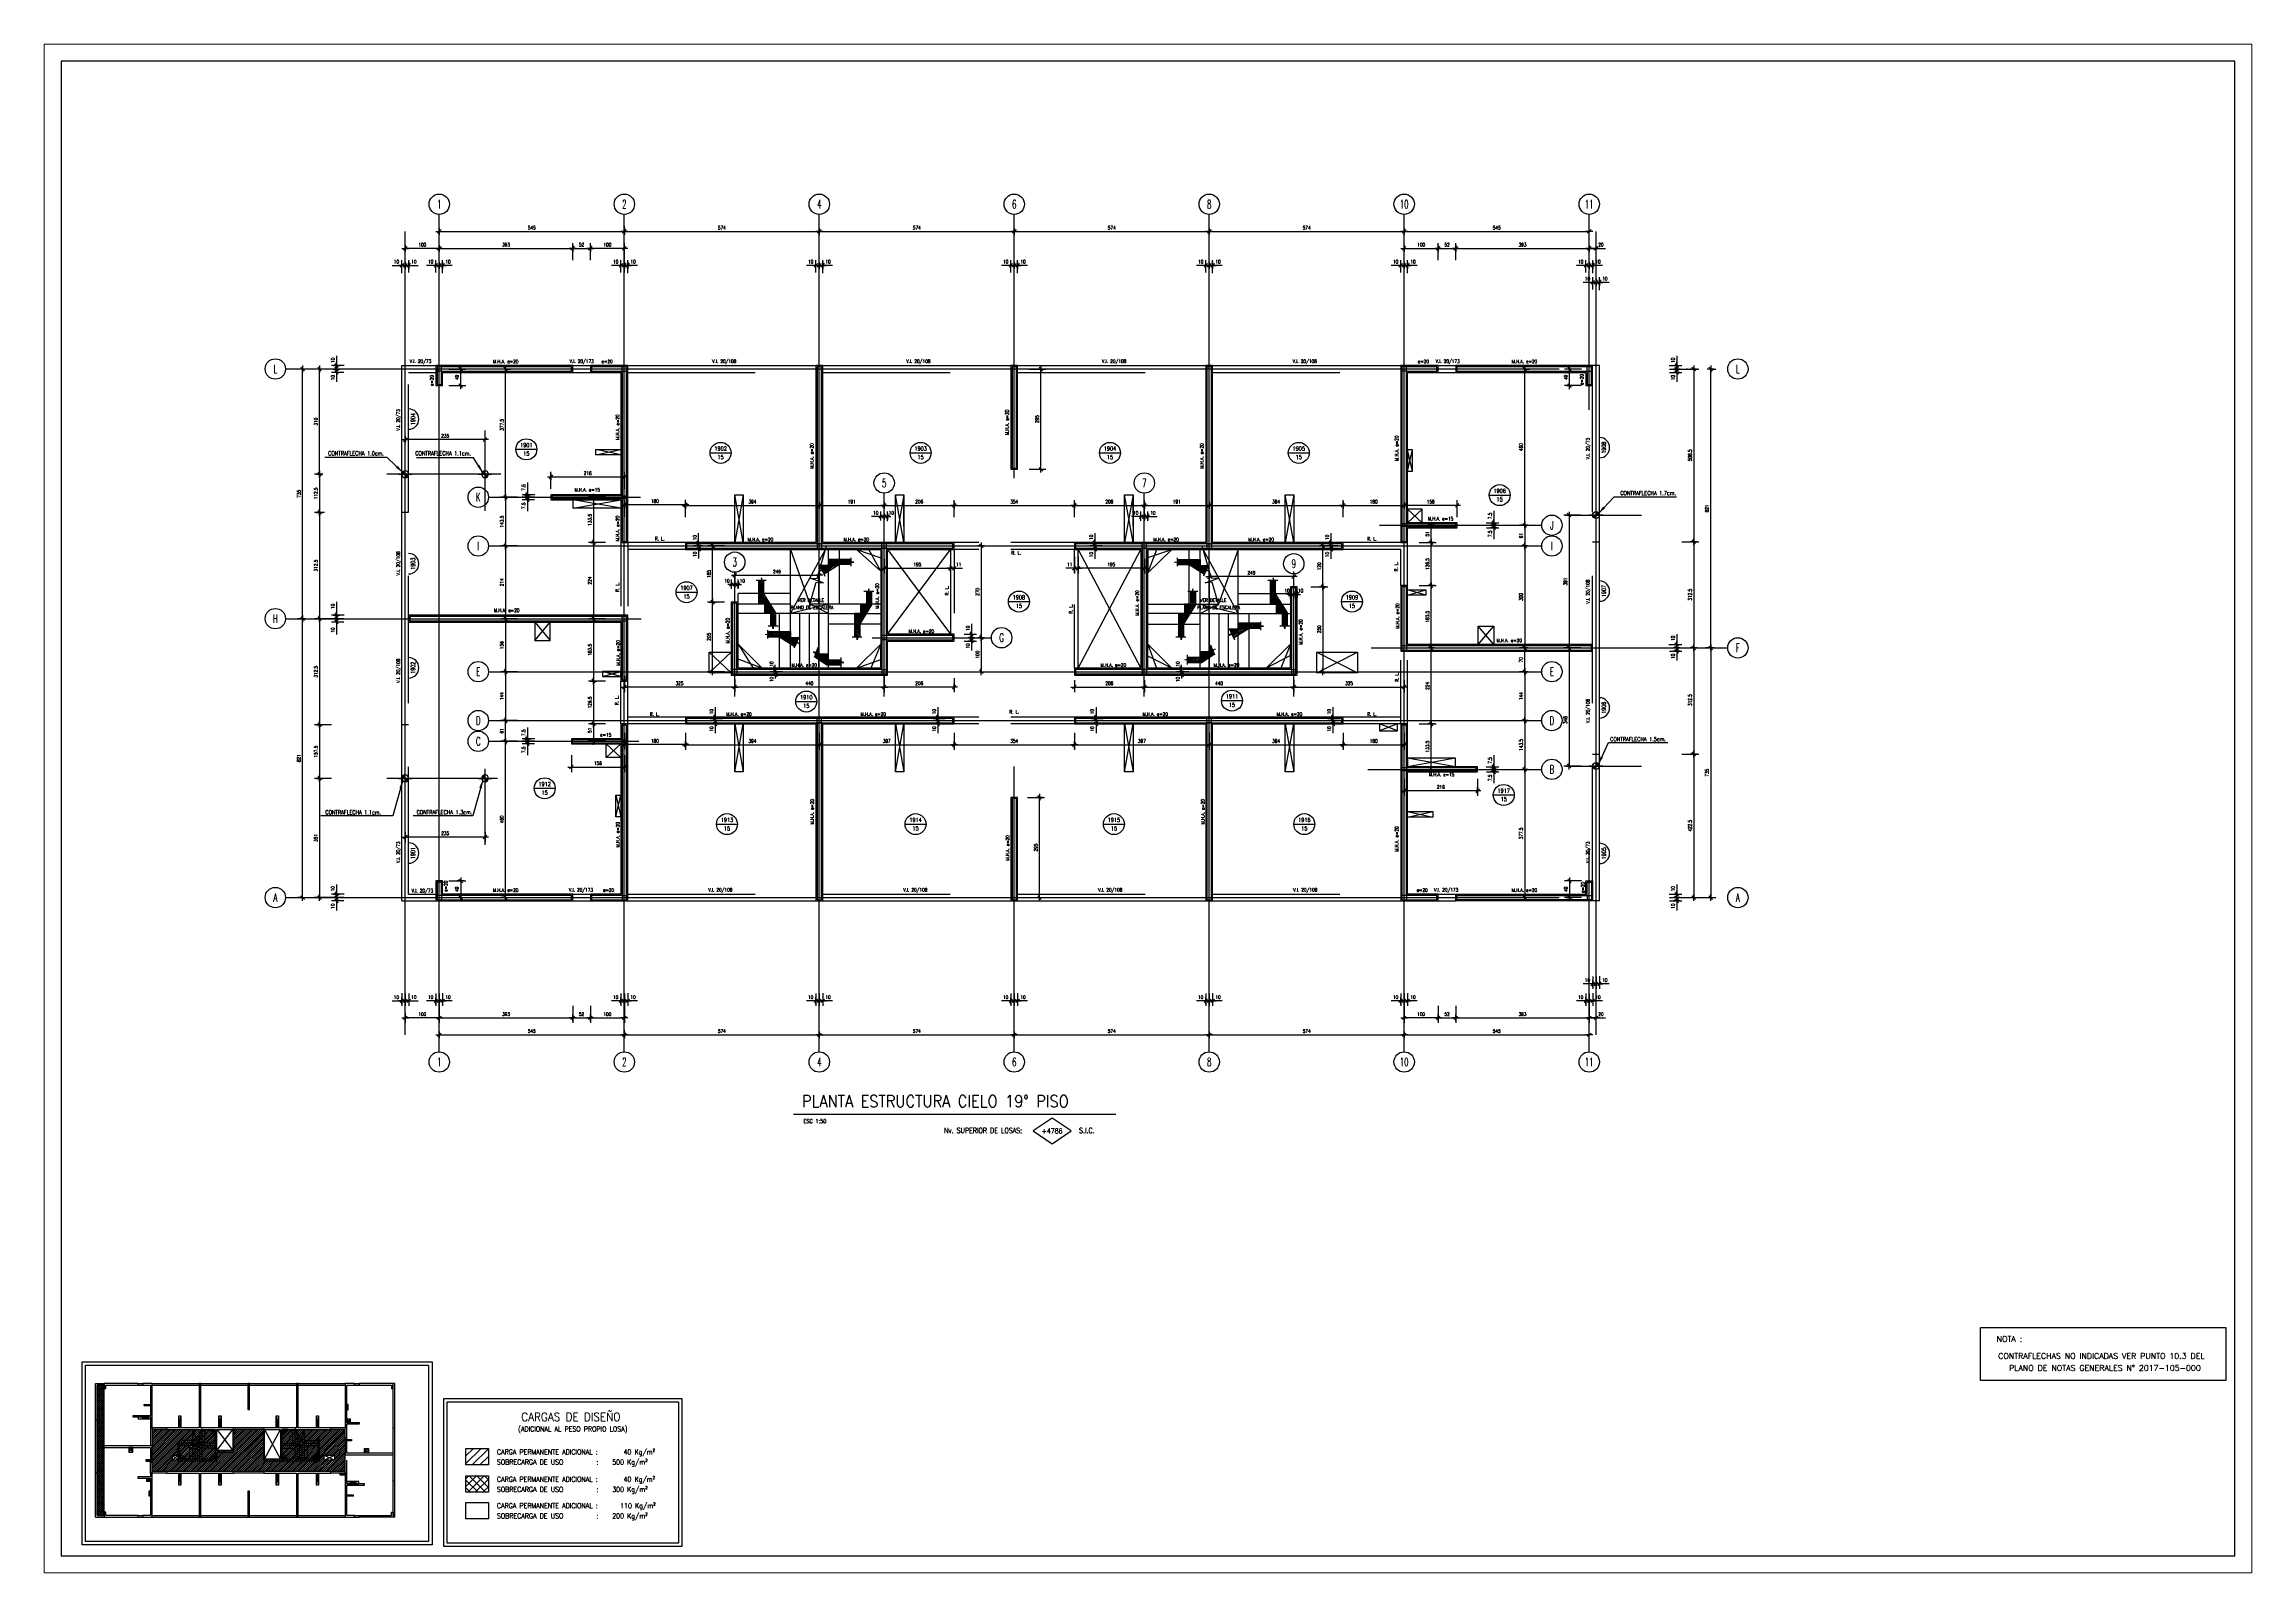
# Paper-space layout 'Layout1' of a CAD drawing. Extents: x -200 to 1100, y 0 to 900.
# The model-space entities are those that its viewports show. They can reach past a viewport. Long polylines and large blocks are cut down to what shows.
import ezdxf
from ezdxf.enums import TextEntityAlignment as Align

# ---------------------------------------------------------------- set-up
doc = ezdxf.new("R2010")
doc.units = 0
doc.header["$LTSCALE"] = 60
doc.header["$PDMODE"] = 1
for name, pattern in [('EJES', [3, 2.5, -0.25, 0, -0.25]), ('HIDDEN', [0.375, 0.25, -0.125]), ('HIDDEN2', [0.1875, 0.125, -0.0625])]:
    doc.linetypes.add(name, pattern=pattern)
doc.layers.get('0').update_dxf_attribs({"linetype": 'CONTINUOUS'})
doc.layers.get('DEFPOINTS').update_dxf_attribs({"linetype": 'CONTINUOUS'})
for name, color, linetype in [('CAJA', 1, 'CONTINUOUS'), ('CAJAP', 3, 'HIDDEN2'), ('COTAS', 3, 'CONTINUOUS'), ('CRUCES', 9, 'CONTINUOUS'), ('EJES', 1, 'EJES'), ('FORMATO', 6, 'CONTINUOUS'), ('MALLA', 1, 'CONTINUOUS'), ('MUROS', 4, 'CONTINUOUS'), ('REFUERZOS', 3, 'HIDDEN2'), ('SECCION', 1, 'CONTINUOUS'), ('SHAFT', 1, 'CONTINUOUS'), ('TEXTO', 3, 'CONTINUOUS'), ('TEXTOS', 2, 'CONTINUOUS'), ('TITULO', 6, 'CONTINUOUS'), ('VIGAS', 2, 'CONTINUOUS')]:
    doc.layers.add(name, color=color, linetype=linetype)
doc.layers.add('RLA-LOSAS', color=3, linetype='CONTINUOUS', lineweight=9)
doc.layers.add('VENTANA', color=4, linetype='CONTINUOUS', plot=False)
doc.layers.get('VENTANA').freeze()
doc.styles.add('COTAS', font='romans.shx', dxfattribs={"width": 0.9})
doc.styles.add('ROMANS', font='romans.shx', dxfattribs={"width": 0.9, "height": 10})
doc.styles.add('ROMANS50', font='romans.shx', dxfattribs={"width": 0.9, "height": 10})
doc.dimstyles.new('50', dxfattribs={"dimtxt": 10, "dimasz": 1, "dimexe": 15, "dimexo": 0, "dimgap": 6, "dimtad": 1, "dimdec": 8, "dimdsep": 46, "dimtxsty": 'COTAS', "dimblk": '$COTA$', "dimcen": 0.09, "dimdle": 10, "dimclrd": 256, "dimclre": 256, "dimclrt": 2, "dimadec": 0, "dimazin": 0, "dimtfac": 1, "dimtdec": 8, "dimtmove": 0, "dimatfit": 2, "dimfxl": 35, "dimfxlon": 1, "dimtolj": 1, "dimarcsym": 0})
doc.dimstyles.new('50$7', dxfattribs={"dimtxt": 10, "dimasz": 12, "dimexe": 15, "dimexo": 0, "dimgap": 6, "dimtad": 1, "dimdec": 8, "dimdsep": 46, "dimtxsty": 'COTAS', "dimblk": '$COTA$', "dimcen": 0.09, "dimdle": 10, "dimclrd": 256, "dimclre": 256, "dimclrt": 2, "dimadec": 0, "dimazin": 0, "dimtfac": 1, "dimtdec": 8, "dimtmove": 0, "dimatfit": 2, "dimfxl": 35, "dimfxlon": 1, "dimtolj": 1, "dimarcsym": 0})
pattern_1 = [(45, (-114726.9315, -71005.0008), (-2.24506403, 2.24506403), [])]

# ---------------------------------------------------------------- blocks, each defined once
blk = doc.blocks.new('*U8')
at = {"layer": 'TITULO', "color": 7}
blk.add_line((0, 0), (949.2, 0), dxfattribs=at)
at = {"layer": 'TITULO', "color": 1}
blk.add_lwpolyline([(818, -50), (761.8, -12.5), (705.5, -50), (761.8, -87.5)], close=True, dxfattribs=at)
at = {"color": 2, "style": 'COTAS', "width": 0.9}
blk.add_attdef('ESCALA', (29.5, -27), '', height=12, dxfattribs=at)
at = {"layer": 'TITULO', "color": 7, "style": 'COTAS', "width": 0.9}
blk.add_attdef('TITULO', (25, 20), '', height=35, dxfattribs=at)
at = {"layer": 'TITULO', "color": 2, "style": 'COTAS', "width": 0.9}
blk.add_attdef('NV_LOSAS', text='', height=15, dxfattribs=at).set_placement((434.5, -56), align=Align.RIGHT)
blk.add_attdef('NIVEL', text='', height=15, dxfattribs=at).set_placement((522.8, -50), align=Align.MIDDLE)
blk.add_attdef('SIC', (602, -56), '', height=15, dxfattribs=at)
blk = doc.blocks.new('$EJE$')
at = {"color": 6}
blk.add_circle((0, 0), 30, dxfattribs=at)
at = {"color": 6, "style": 'COTAS', "width": 0.6}
blk.add_attdef('EJE', text='', height=25, dxfattribs=at).set_placement((0, 0), align=Align.MIDDLE)
blk = doc.blocks.new('$COTA$')
at = {"layer": 'COTAS'}
for p, q in [((0, -10), (0, 10)), ((5.3, 5.3), (-5.3, -5.3)), ((10, 0), (-10, 0))]:
    blk.add_line(p, q, dxfattribs=at)
blk = doc.blocks.new('*D9')
at = {"layer": 'COTAS', "lineweight": -2, "transparency": 16777216}
for p, q in [((3801.5, 4458.7), (3801.5, 4473.7)), ((3802.5, 4458.7), (4345.5, 4458.7)), ((4346.5, 4458.7), (4346.5, 4473.7))]:
    blk.add_line(p, q, dxfattribs=at)
at = {"layer": 'DEFPOINTS', "color": 0, "transparency": 16777216}
for p in [(3801.5, 4458.7), (4346.5, 4458.7), (4346.5, 4458.7)]:
    blk.add_point(p, dxfattribs=at)
at = {"layer": 'COTAS', "lineweight": -2, "transparency": 16777216, "rotation": 180}
blk.add_blockref('$COTA$', (3801.5, 4458.7), dxfattribs=at)
at = {"layer": 'COTAS', "lineweight": -2, "transparency": 16777216}
blk.add_blockref('$COTA$', (4346.5, 4458.7), dxfattribs=at)
at = {"layer": 'COTAS', "color": 2, "transparency": 16777216, "insert": (4074, 4469.7), "char_height": 10, "attachment_point": 5, "style": 'COTAS'}
blk.add_mtext('\\A1;545', dxfattribs=at)
blk = doc.blocks.new('*D10')
at = {"layer": 'COTAS', "lineweight": -2, "transparency": 16777216}
for p, q in [((3801.5, 6823.7), (3801.5, 6838.7)), ((4346.5, 6823.7), (4346.5, 6838.7)), ((3802.5, 6823.7), (4345.5, 6823.7))]:
    blk.add_line(p, q, dxfattribs=at)
at = {"layer": 'DEFPOINTS', "color": 0, "transparency": 16777216}
for p in [(3801.5, 6823.7), (4346.5, 6823.7), (4346.5, 6823.7)]:
    blk.add_point(p, dxfattribs=at)
at = {"layer": 'COTAS', "lineweight": -2, "transparency": 16777216, "rotation": 180}
blk.add_blockref('$COTA$', (3801.5, 6823.7), dxfattribs=at)
at = {"layer": 'COTAS', "lineweight": -2, "transparency": 16777216}
blk.add_blockref('$COTA$', (4346.5, 6823.7), dxfattribs=at)
at = {"layer": 'COTAS', "color": 2, "transparency": 16777216, "insert": (4074, 6834.7), "char_height": 10, "attachment_point": 5, "style": 'COTAS'}
blk.add_mtext('\\A1;545', dxfattribs=at)
blk = doc.blocks.new('*D11')
at = {"layer": 'COTAS', "lineweight": -2, "transparency": 16777216}
for p, q in [((4346.5, 4458.7), (4346.5, 4473.7)), ((4347.5, 4458.7), (4919.5, 4458.7)), ((4920.5, 4458.7), (4920.5, 4473.7))]:
    blk.add_line(p, q, dxfattribs=at)
at = {"layer": 'DEFPOINTS', "color": 0, "transparency": 16777216}
for p in [(4346.5, 4458.7), (4920.5, 4458.7), (4920.5, 4458.7)]:
    blk.add_point(p, dxfattribs=at)
at = {"layer": 'COTAS', "lineweight": -2, "transparency": 16777216, "rotation": 180}
blk.add_blockref('$COTA$', (4346.5, 4458.7), dxfattribs=at)
at = {"layer": 'COTAS', "lineweight": -2, "transparency": 16777216}
blk.add_blockref('$COTA$', (4920.5, 4458.7), dxfattribs=at)
at = {"layer": 'COTAS', "color": 2, "transparency": 16777216, "insert": (4633.5, 4469.7), "char_height": 10, "attachment_point": 5, "style": 'COTAS'}
blk.add_mtext('\\A1;574', dxfattribs=at)
blk = doc.blocks.new('*D12')
at = {"layer": 'COTAS', "lineweight": -2, "transparency": 16777216}
for p, q in [((4346.5, 6823.7), (4346.5, 6838.7)), ((4920.5, 6823.7), (4920.5, 6838.7)), ((4347.5, 6823.7), (4919.5, 6823.7))]:
    blk.add_line(p, q, dxfattribs=at)
at = {"layer": 'DEFPOINTS', "color": 0, "transparency": 16777216}
for p in [(4346.5, 6823.7), (4920.5, 6823.7), (4920.5, 6823.7)]:
    blk.add_point(p, dxfattribs=at)
at = {"layer": 'COTAS', "lineweight": -2, "transparency": 16777216, "rotation": 180}
blk.add_blockref('$COTA$', (4346.5, 6823.7), dxfattribs=at)
at = {"layer": 'COTAS', "lineweight": -2, "transparency": 16777216}
blk.add_blockref('$COTA$', (4920.5, 6823.7), dxfattribs=at)
at = {"layer": 'COTAS', "color": 2, "transparency": 16777216, "insert": (4633.5, 6834.7), "char_height": 10, "attachment_point": 5, "style": 'COTAS'}
blk.add_mtext('\\A1;574', dxfattribs=at)
blk = doc.blocks.new('*D13')
at = {"layer": 'COTAS', "lineweight": -2, "transparency": 16777216}
for p, q in [((4920.5, 4458.7), (4920.5, 4473.7)), ((4921.5, 4458.7), (5493.5, 4458.7)), ((5494.5, 4458.7), (5494.5, 4473.7))]:
    blk.add_line(p, q, dxfattribs=at)
at = {"layer": 'DEFPOINTS', "color": 0, "transparency": 16777216}
for p in [(4920.5, 4458.7), (5494.5, 4458.7), (5494.5, 4458.7)]:
    blk.add_point(p, dxfattribs=at)
at = {"layer": 'COTAS', "lineweight": -2, "transparency": 16777216, "rotation": 180}
blk.add_blockref('$COTA$', (4920.5, 4458.7), dxfattribs=at)
at = {"layer": 'COTAS', "lineweight": -2, "transparency": 16777216}
blk.add_blockref('$COTA$', (5494.5, 4458.7), dxfattribs=at)
at = {"layer": 'COTAS', "color": 2, "transparency": 16777216, "insert": (5207.5, 4469.7), "char_height": 10, "attachment_point": 5, "style": 'COTAS'}
blk.add_mtext('\\A1;574', dxfattribs=at)
blk = doc.blocks.new('*D14')
at = {"layer": 'COTAS', "lineweight": -2, "transparency": 16777216}
for p, q in [((4920.5, 6823.7), (4920.5, 6838.7)), ((5494.5, 6823.7), (5494.5, 6838.7)), ((4921.5, 6823.7), (5493.5, 6823.7))]:
    blk.add_line(p, q, dxfattribs=at)
at = {"layer": 'DEFPOINTS', "color": 0, "transparency": 16777216}
for p in [(4920.5, 6823.7), (5494.5, 6823.7), (5494.5, 6823.7)]:
    blk.add_point(p, dxfattribs=at)
at = {"layer": 'COTAS', "lineweight": -2, "transparency": 16777216, "rotation": 180}
blk.add_blockref('$COTA$', (4920.5, 6823.7), dxfattribs=at)
at = {"layer": 'COTAS', "lineweight": -2, "transparency": 16777216}
blk.add_blockref('$COTA$', (5494.5, 6823.7), dxfattribs=at)
at = {"layer": 'COTAS', "color": 2, "transparency": 16777216, "insert": (5207.5, 6834.7), "char_height": 10, "attachment_point": 5, "style": 'COTAS'}
blk.add_mtext('\\A1;574', dxfattribs=at)
blk = doc.blocks.new('*D15')
at = {"layer": 'COTAS', "lineweight": -2, "transparency": 16777216}
for p, q in [((3399, 5683.7), (3414, 5683.7)), ((3399, 4863.7), (3399, 5682.7)), ((3399, 4862.7), (3384, 4862.7))]:
    blk.add_line(p, q, dxfattribs=at)
at = {"layer": 'DEFPOINTS', "color": 0, "transparency": 16777216}
for p in [(3399, 5683.7), (3399, 5683.7), (3399, 4862.7)]:
    blk.add_point(p, dxfattribs=at)
at = {"layer": 'COTAS', "lineweight": -2, "transparency": 16777216}
for p, rotation in [((3399, 5683.7), 90), ((3399, 4862.7), 270)]:
    blk.add_blockref('$COTA$', p, dxfattribs=dict(at, rotation=rotation))
at = {"layer": 'COTAS', "color": 2, "transparency": 16777216, "insert": (3388, 5273.2), "char_height": 10, "attachment_point": 5, "rotation": 90, "style": 'COTAS'}
blk.add_mtext('\\A1;821', dxfattribs=at)
blk = doc.blocks.new('*D16')
at = {"layer": 'COTAS', "lineweight": -2, "transparency": 16777216}
for p, q in [((3399, 6418.7), (3384, 6418.7)), ((3399, 5684.7), (3399, 6417.7)), ((3399, 5683.7), (3384, 5683.7))]:
    blk.add_line(p, q, dxfattribs=at)
at = {"layer": 'DEFPOINTS', "color": 0, "transparency": 16777216}
for p in [(3399, 6418.7), (3399, 6418.7), (3399, 5683.7)]:
    blk.add_point(p, dxfattribs=at)
at = {"layer": 'COTAS', "lineweight": -2, "transparency": 16777216}
for p, rotation in [((3399, 6418.7), 90), ((3399, 5683.7), 270)]:
    blk.add_blockref('$COTA$', p, dxfattribs=dict(at, rotation=rotation))
at = {"layer": 'COTAS', "color": 2, "transparency": 16777216, "insert": (3388, 6051.2), "char_height": 10, "attachment_point": 5, "rotation": 90, "style": 'COTAS'}
blk.add_mtext('\\A1;735', dxfattribs=at)
blk = doc.blocks.new('*D17')
at = {"layer": 'COTAS', "lineweight": -2, "transparency": 16777216}
for p, q in [((7545, 6418.7), (7560, 6418.7)), ((7545, 5598.7), (7545, 6417.7)), ((7545, 5597.7), (7530, 5597.7))]:
    blk.add_line(p, q, dxfattribs=at)
at = {"layer": 'DEFPOINTS', "color": 0, "transparency": 16777216}
for p in [(7545, 6418.7), (7545, 6418.7), (7545, 5597.7)]:
    blk.add_point(p, dxfattribs=at)
at = {"layer": 'COTAS', "lineweight": -2, "transparency": 16777216}
for p, rotation in [((7545, 6418.7), 90), ((7545, 5597.7), 270)]:
    blk.add_blockref('$COTA$', p, dxfattribs=dict(at, rotation=rotation))
at = {"layer": 'COTAS', "color": 2, "transparency": 16777216, "insert": (7534, 6008.2), "char_height": 10, "attachment_point": 5, "rotation": 90, "style": 'COTAS'}
blk.add_mtext('\\A1;821', dxfattribs=at)
blk = doc.blocks.new('*D18')
at = {"layer": 'COTAS', "lineweight": -2, "transparency": 16777216}
for p, q in [((5494.5, 4458.7), (5494.5, 4473.7)), ((5495.5, 4458.7), (6067.5, 4458.7)), ((6068.5, 4458.7), (6068.5, 4473.7))]:
    blk.add_line(p, q, dxfattribs=at)
at = {"layer": 'DEFPOINTS', "color": 0, "transparency": 16777216}
for p in [(5494.5, 4458.7), (6068.5, 4458.7), (6068.5, 4458.7)]:
    blk.add_point(p, dxfattribs=at)
at = {"layer": 'COTAS', "lineweight": -2, "transparency": 16777216, "rotation": 180}
blk.add_blockref('$COTA$', (5494.5, 4458.7), dxfattribs=at)
at = {"layer": 'COTAS', "lineweight": -2, "transparency": 16777216}
blk.add_blockref('$COTA$', (6068.5, 4458.7), dxfattribs=at)
at = {"layer": 'COTAS', "color": 2, "transparency": 16777216, "insert": (5781.5, 4469.7), "char_height": 10, "attachment_point": 5, "style": 'COTAS'}
blk.add_mtext('\\A1;574', dxfattribs=at)
blk = doc.blocks.new('*D19')
at = {"layer": 'COTAS', "lineweight": -2, "transparency": 16777216}
for p, q in [((5494.5, 6823.7), (5494.5, 6838.7)), ((6068.5, 6823.7), (6068.5, 6838.7)), ((5495.5, 6823.7), (6067.5, 6823.7))]:
    blk.add_line(p, q, dxfattribs=at)
at = {"layer": 'DEFPOINTS', "color": 0, "transparency": 16777216}
for p in [(5494.5, 6823.7), (6068.5, 6823.7), (6068.5, 6823.7)]:
    blk.add_point(p, dxfattribs=at)
at = {"layer": 'COTAS', "lineweight": -2, "transparency": 16777216, "rotation": 180}
blk.add_blockref('$COTA$', (5494.5, 6823.7), dxfattribs=at)
at = {"layer": 'COTAS', "lineweight": -2, "transparency": 16777216}
blk.add_blockref('$COTA$', (6068.5, 6823.7), dxfattribs=at)
at = {"layer": 'COTAS', "color": 2, "transparency": 16777216, "insert": (5781.5, 6834.7), "char_height": 10, "attachment_point": 5, "style": 'COTAS'}
blk.add_mtext('\\A1;574', dxfattribs=at)
blk = doc.blocks.new('*D20')
at = {"layer": 'COTAS', "lineweight": -2, "transparency": 16777216}
for p, q in [((6068.5, 4458.7), (6068.5, 4473.7)), ((6069.5, 4458.7), (6641.5, 4458.7)), ((6642.5, 4458.7), (6642.5, 4473.7))]:
    blk.add_line(p, q, dxfattribs=at)
at = {"layer": 'DEFPOINTS', "color": 0, "transparency": 16777216}
for p in [(6068.5, 4458.7), (6642.5, 4458.7), (6642.5, 4458.7)]:
    blk.add_point(p, dxfattribs=at)
at = {"layer": 'COTAS', "lineweight": -2, "transparency": 16777216, "rotation": 180}
blk.add_blockref('$COTA$', (6068.5, 4458.7), dxfattribs=at)
at = {"layer": 'COTAS', "lineweight": -2, "transparency": 16777216}
blk.add_blockref('$COTA$', (6642.5, 4458.7), dxfattribs=at)
at = {"layer": 'COTAS', "color": 2, "transparency": 16777216, "insert": (6355.5, 4469.7), "char_height": 10, "attachment_point": 5, "style": 'COTAS'}
blk.add_mtext('\\A1;574', dxfattribs=at)
blk = doc.blocks.new('*D21')
at = {"layer": 'COTAS', "lineweight": -2, "transparency": 16777216}
for p, q in [((6068.5, 6823.7), (6068.5, 6838.7)), ((6642.5, 6823.7), (6642.5, 6838.7)), ((6069.5, 6823.7), (6641.5, 6823.7))]:
    blk.add_line(p, q, dxfattribs=at)
at = {"layer": 'DEFPOINTS', "color": 0, "transparency": 16777216}
for p in [(6068.5, 6823.7), (6642.5, 6823.7), (6642.5, 6823.7)]:
    blk.add_point(p, dxfattribs=at)
at = {"layer": 'COTAS', "lineweight": -2, "transparency": 16777216, "rotation": 180}
blk.add_blockref('$COTA$', (6068.5, 6823.7), dxfattribs=at)
at = {"layer": 'COTAS', "lineweight": -2, "transparency": 16777216}
blk.add_blockref('$COTA$', (6642.5, 6823.7), dxfattribs=at)
at = {"layer": 'COTAS', "color": 2, "transparency": 16777216, "insert": (6355.5, 6834.7), "char_height": 10, "attachment_point": 5, "style": 'COTAS'}
blk.add_mtext('\\A1;574', dxfattribs=at)
blk = doc.blocks.new('*D22')
at = {"layer": 'COTAS', "lineweight": -2, "transparency": 16777216}
for p, q in [((6642.5, 4458.7), (6642.5, 4473.7)), ((6643.5, 4458.7), (7186.5, 4458.7)), ((7187.5, 4458.7), (7187.5, 4473.7))]:
    blk.add_line(p, q, dxfattribs=at)
at = {"layer": 'DEFPOINTS', "color": 0, "transparency": 16777216}
for p in [(6642.5, 4458.7), (7187.5, 4458.7), (7187.5, 4458.7)]:
    blk.add_point(p, dxfattribs=at)
at = {"layer": 'COTAS', "lineweight": -2, "transparency": 16777216, "rotation": 180}
blk.add_blockref('$COTA$', (6642.5, 4458.7), dxfattribs=at)
at = {"layer": 'COTAS', "lineweight": -2, "transparency": 16777216}
blk.add_blockref('$COTA$', (7187.5, 4458.7), dxfattribs=at)
at = {"layer": 'COTAS', "color": 2, "transparency": 16777216, "insert": (6915, 4469.7), "char_height": 10, "attachment_point": 5, "style": 'COTAS'}
blk.add_mtext('\\A1;545', dxfattribs=at)
blk = doc.blocks.new('*D23')
at = {"layer": 'COTAS', "lineweight": -2, "transparency": 16777216}
for p, q in [((6642.5, 6823.7), (6642.5, 6838.7)), ((7187.5, 6823.7), (7187.5, 6838.7)), ((6643.5, 6823.7), (7186.5, 6823.7))]:
    blk.add_line(p, q, dxfattribs=at)
at = {"layer": 'DEFPOINTS', "color": 0, "transparency": 16777216}
for p in [(6642.5, 6823.7), (7187.5, 6823.7), (7187.5, 6823.7)]:
    blk.add_point(p, dxfattribs=at)
at = {"layer": 'COTAS', "lineweight": -2, "transparency": 16777216, "rotation": 180}
blk.add_blockref('$COTA$', (6642.5, 6823.7), dxfattribs=at)
at = {"layer": 'COTAS', "lineweight": -2, "transparency": 16777216}
blk.add_blockref('$COTA$', (7187.5, 6823.7), dxfattribs=at)
at = {"layer": 'COTAS', "color": 2, "transparency": 16777216, "insert": (6915, 6834.7), "char_height": 10, "attachment_point": 5, "style": 'COTAS'}
blk.add_mtext('\\A1;545', dxfattribs=at)
blk = doc.blocks.new('*D24')
at = {"layer": 'COTAS', "lineweight": -2, "transparency": 16777216}
for p, q in [((5671.5, 5502.7), (5671.5, 5467.3)), ((5672.5, 5482.3), (5876.5, 5482.3)), ((5877.5, 5502.7), (5877.5, 5467.3))]:
    blk.add_line(p, q, dxfattribs=at)
at = {"layer": 'DEFPOINTS', "color": 0, "transparency": 16777216}
for p in [(5671.5, 5502.7), (5877.5, 5502.7), (5877.5, 5482.3)]:
    blk.add_point(p, dxfattribs=at)
at = {"layer": 'COTAS', "lineweight": -2, "transparency": 16777216, "rotation": 180}
blk.add_blockref('$COTA$', (5671.5, 5482.3), dxfattribs=at)
at = {"layer": 'COTAS', "lineweight": -2, "transparency": 16777216}
blk.add_blockref('$COTA$', (5877.5, 5482.3), dxfattribs=at)
at = {"layer": 'COTAS', "color": 2, "transparency": 16777216, "insert": (5774.5, 5493.3), "char_height": 10, "attachment_point": 5, "style": 'COTAS'}
blk.add_mtext('\\A1;206', dxfattribs=at)
blk = doc.blocks.new('*D25')
at = {"layer": 'COTAS', "lineweight": -2, "transparency": 16777216}
for p, q in [((7187.5, 6753.1), (7187.5, 6788.7)), ((7188.5, 6773.7), (7206.5, 6773.7)), ((7207.5, 6753.1), (7207.5, 6788.7)), ((7207.5, 6773.7), (7235, 6773.7))]:
    blk.add_line(p, q, dxfattribs=at)
at = {"layer": 'DEFPOINTS', "color": 0, "transparency": 16777216}
for p in [(7207.5, 6773.7), (7187.5, 6753.1), (7207.5, 6753.1)]:
    blk.add_point(p, dxfattribs=at)
at = {"layer": 'COTAS', "lineweight": -2, "transparency": 16777216, "rotation": 180}
blk.add_blockref('$COTA$', (7187.5, 6773.7), dxfattribs=at)
at = {"layer": 'COTAS', "lineweight": -2, "transparency": 16777216}
blk.add_blockref('$COTA$', (7207.5, 6773.7), dxfattribs=at)
at = {"layer": 'COTAS', "color": 2, "transparency": 16777216, "insert": (7221.7, 6784.7), "char_height": 10, "attachment_point": 5, "style": 'COTAS'}
blk.add_mtext('\\A1;20', dxfattribs=at)
blk = doc.blocks.new('*D26')
at = {"layer": 'COTAS', "lineweight": -2, "transparency": 16777216}
for p, q in [((7187.5, 4473.7), (7187.5, 4523.7)), ((7188.5, 4508.7), (7206.5, 4508.7)), ((7207.5, 4483.7), (7207.5, 4523.7)), ((7207.5, 4508.7), (7235, 4508.7))]:
    blk.add_line(p, q, dxfattribs=at)
at = {"layer": 'DEFPOINTS', "color": 0, "transparency": 16777216}
for p in [(7207.5, 4508.7), (7187.5, 4473.7), (7207.5, 4483.7)]:
    blk.add_point(p, dxfattribs=at)
at = {"layer": 'COTAS', "lineweight": -2, "transparency": 16777216, "rotation": 180}
blk.add_blockref('$COTA$', (7187.5, 4508.7), dxfattribs=at)
at = {"layer": 'COTAS', "lineweight": -2, "transparency": 16777216}
blk.add_blockref('$COTA$', (7207.5, 4508.7), dxfattribs=at)
at = {"layer": 'COTAS', "color": 2, "transparency": 16777216, "insert": (7221.7, 4519.7), "char_height": 10, "attachment_point": 5, "style": 'COTAS'}
blk.add_mtext('\\A1;20', dxfattribs=at)
blk = doc.blocks.new('*D27')
at = {"layer": 'COTAS', "lineweight": -2, "transparency": 16777216}
for p, q in [((7510, 5597.7), (7560, 5597.7)), ((7545, 5596.7), (7545, 4863.7)), ((7510, 4862.7), (7560, 4862.7))]:
    blk.add_line(p, q, dxfattribs=at)
at = {"layer": 'DEFPOINTS', "color": 0, "transparency": 16777216}
for p in [(7483.8, 5597.7), (7483.8, 4862.7), (7545, 4862.7)]:
    blk.add_point(p, dxfattribs=at)
at = {"layer": 'COTAS', "lineweight": -2, "transparency": 16777216}
for p, rotation in [((7545, 5597.7), 90), ((7545, 4862.7), 270)]:
    blk.add_blockref('$COTA$', p, dxfattribs=dict(at, rotation=rotation))
at = {"layer": 'COTAS', "color": 2, "transparency": 16777216, "insert": (7534, 5230.2), "char_height": 10, "attachment_point": 5, "rotation": 90, "style": 'COTAS'}
blk.add_mtext('\\A1;735', dxfattribs=at)
blk = doc.blocks.new('*D28')
at = {"layer": 'COTAS', "lineweight": -2, "transparency": 16777216}
for p, q in [((5877.5, 5502.7), (5877.5, 5467.3)), ((5878.5, 5482.3), (6316.5, 5482.3)), ((6317.5, 5502.7), (6317.5, 5467.3))]:
    blk.add_line(p, q, dxfattribs=at)
at = {"layer": 'DEFPOINTS', "color": 0, "transparency": 16777216}
for p in [(5877.5, 5502.7), (6317.5, 5502.7), (6317.5, 5482.3)]:
    blk.add_point(p, dxfattribs=at)
at = {"layer": 'COTAS', "lineweight": -2, "transparency": 16777216, "rotation": 180}
blk.add_blockref('$COTA$', (5877.5, 5482.3), dxfattribs=at)
at = {"layer": 'COTAS', "lineweight": -2, "transparency": 16777216}
blk.add_blockref('$COTA$', (6317.5, 5482.3), dxfattribs=at)
at = {"layer": 'COTAS', "color": 2, "transparency": 16777216, "insert": (6097.5, 5493.3), "char_height": 10, "attachment_point": 5, "style": 'COTAS'}
blk.add_mtext('\\A1;440', dxfattribs=at)
blk = doc.blocks.new('*D29')
at = {"layer": 'COTAS', "lineweight": -2, "transparency": 16777216}
for p, q in [((5367.6, 5897.7), (5412.3, 5897.7)), ((5397.3, 5896.7), (5397.3, 5628.7)), ((5367.6, 5627.7), (5412.3, 5627.7))]:
    blk.add_line(p, q, dxfattribs=at)
at = {"layer": 'DEFPOINTS', "color": 0, "transparency": 16777216}
for p in [(5367.6, 5897.7), (5367.6, 5627.7), (5397.3, 5627.7)]:
    blk.add_point(p, dxfattribs=at)
at = {"layer": 'COTAS', "lineweight": -2, "transparency": 16777216}
for p, rotation in [((5397.3, 5897.7), 90), ((5397.3, 5627.7), 270)]:
    blk.add_blockref('$COTA$', p, dxfattribs=dict(at, rotation=rotation))
at = {"layer": 'COTAS', "color": 2, "transparency": 16777216, "insert": (5386.3, 5762.7), "char_height": 10, "attachment_point": 5, "rotation": 90, "style": 'COTAS'}
blk.add_mtext('\\A1;270', dxfattribs=at)
blk = doc.blocks.new('*D30')
at = {"layer": 'COTAS', "lineweight": -2, "transparency": 16777216}
for p, q in [((6368.1, 5777.7), (6418.1, 5777.7)), ((6403.1, 5776.7), (6403.1, 5528.7)), ((6368.1, 5527.7), (6418.1, 5527.7))]:
    blk.add_line(p, q, dxfattribs=at)
at = {"layer": 'DEFPOINTS', "color": 0, "transparency": 16777216}
for p in [(6327.5, 5777.7), (6327.5, 5527.7), (6403.1, 5527.7)]:
    blk.add_point(p, dxfattribs=at)
at = {"layer": 'COTAS', "lineweight": -2, "transparency": 16777216}
for p, rotation in [((6403.1, 5777.7), 90), ((6403.1, 5527.7), 270)]:
    blk.add_blockref('$COTA$', p, dxfattribs=dict(at, rotation=rotation))
at = {"layer": 'COTAS', "color": 2, "transparency": 16777216, "insert": (6392.1, 5652.7), "char_height": 10, "attachment_point": 5, "rotation": 90, "style": 'COTAS'}
blk.add_mtext('\\A1;250', dxfattribs=at)
blk = doc.blocks.new('*D31')
at = {"layer": 'COTAS', "lineweight": -2, "transparency": 16777216}
for p, q in [((4130.5, 6066.1), (4130.5, 6116.1)), ((4346.5, 6066.1), (4346.5, 6116.1)), ((4131.5, 6101.1), (4345.5, 6101.1))]:
    blk.add_line(p, q, dxfattribs=at)
at = {"layer": 'DEFPOINTS', "color": 0, "transparency": 16777216}
for p in [(4130.5, 6048.7), (4346.5, 6101.1), (4346.5, 6048.7)]:
    blk.add_point(p, dxfattribs=at)
at = {"layer": 'COTAS', "lineweight": -2, "transparency": 16777216, "rotation": 180}
blk.add_blockref('$COTA$', (4130.5, 6101.1), dxfattribs=at)
at = {"layer": 'COTAS', "lineweight": -2, "transparency": 16777216}
blk.add_blockref('$COTA$', (4346.5, 6101.1), dxfattribs=at)
at = {"layer": 'COTAS', "color": 2, "transparency": 16777216, "insert": (4238.5, 6112.1), "char_height": 10, "attachment_point": 5, "style": 'COTAS'}
blk.add_mtext('\\A1;216', dxfattribs=at)
blk = doc.blocks.new('*D32')
at = {"layer": 'COTAS', "lineweight": -2, "transparency": 16777216}
for p, q in [((6642.5, 5982.2), (6642.5, 6032.2)), ((6797.5, 6017.2), (6643.5, 6017.2)), ((6798.5, 5982.2), (6798.5, 6032.2))]:
    blk.add_line(p, q, dxfattribs=at)
at = {"layer": 'DEFPOINTS', "color": 0, "transparency": 16777216}
for p in [(6642.5, 6017.2), (6642.5, 5966.3), (6798.5, 5966.3)]:
    blk.add_point(p, dxfattribs=at)
at = {"layer": 'COTAS', "lineweight": -2, "transparency": 16777216, "rotation": 180}
blk.add_blockref('$COTA$', (6642.5, 6017.2), dxfattribs=at)
at = {"layer": 'COTAS', "lineweight": -2, "transparency": 16777216}
blk.add_blockref('$COTA$', (6798.5, 6017.2), dxfattribs=at)
at = {"layer": 'COTAS', "color": 2, "transparency": 16777216, "insert": (6720.5, 6028.2), "char_height": 10, "attachment_point": 5, "style": 'COTAS'}
blk.add_mtext('\\A1;156', dxfattribs=at)
blk = doc.blocks.new('*D33')
at = {"layer": 'COTAS', "lineweight": -2, "transparency": 16777216}
for p, q in [((4190.5, 5282), (4190.5, 5232)), ((4346.5, 5282), (4346.5, 5232)), ((4191.5, 5247), (4345.5, 5247))]:
    blk.add_line(p, q, dxfattribs=at)
at = {"layer": 'DEFPOINTS', "color": 0, "transparency": 16777216}
for p in [(4190.5, 5293), (4346.5, 5293), (4346.5, 5247)]:
    blk.add_point(p, dxfattribs=at)
at = {"layer": 'COTAS', "lineweight": -2, "transparency": 16777216, "rotation": 180}
blk.add_blockref('$COTA$', (4190.5, 5247), dxfattribs=at)
at = {"layer": 'COTAS', "lineweight": -2, "transparency": 16777216}
blk.add_blockref('$COTA$', (4346.5, 5247), dxfattribs=at)
at = {"layer": 'COTAS', "color": 2, "transparency": 16777216, "insert": (4268.5, 5258), "char_height": 10, "attachment_point": 5, "style": 'COTAS'}
blk.add_mtext('\\A1;156', dxfattribs=at)
blk = doc.blocks.new('*D34')
at = {"layer": 'COTAS', "lineweight": -2, "transparency": 16777216}
for p, q in [((6642.5, 5212.4), (6642.5, 5162.4)), ((6858.5, 5212.4), (6858.5, 5162.4)), ((6857.5, 5177.4), (6643.5, 5177.4))]:
    blk.add_line(p, q, dxfattribs=at)
at = {"layer": 'DEFPOINTS', "color": 0, "transparency": 16777216}
for p in [(6642.5, 5232.7), (6858.5, 5232.7), (6642.5, 5177.4)]:
    blk.add_point(p, dxfattribs=at)
at = {"layer": 'COTAS', "lineweight": -2, "transparency": 16777216, "rotation": 180}
blk.add_blockref('$COTA$', (6642.5, 5177.4), dxfattribs=at)
at = {"layer": 'COTAS', "lineweight": -2, "transparency": 16777216}
blk.add_blockref('$COTA$', (6858.5, 5177.4), dxfattribs=at)
at = {"layer": 'COTAS', "color": 2, "transparency": 16777216, "insert": (6750.5, 5188.4), "char_height": 10, "attachment_point": 5, "style": 'COTAS'}
blk.add_mtext('\\A1;216', dxfattribs=at)
blk = doc.blocks.new('*D35')
at = {"layer": 'COTAS', "lineweight": -2, "transparency": 16777216}
for p, q in [((5111.5, 5508.7), (5111.5, 5467.3)), ((5316.5, 5482.3), (5112.5, 5482.3)), ((5317.5, 5508.7), (5317.5, 5467.3))]:
    blk.add_line(p, q, dxfattribs=at)
at = {"layer": 'DEFPOINTS', "color": 0, "transparency": 16777216}
for p in [(5111.5, 5508.7), (5111.5, 5482.3), (5317.5, 5508.7)]:
    blk.add_point(p, dxfattribs=at)
at = {"layer": 'COTAS', "lineweight": -2, "transparency": 16777216, "rotation": 180}
blk.add_blockref('$COTA$', (5111.5, 5482.3), dxfattribs=at)
at = {"layer": 'COTAS', "lineweight": -2, "transparency": 16777216}
blk.add_blockref('$COTA$', (5317.5, 5482.3), dxfattribs=at)
at = {"layer": 'COTAS', "color": 2, "transparency": 16777216, "insert": (5214.5, 5493.3), "char_height": 10, "attachment_point": 5, "style": 'COTAS'}
blk.add_mtext('\\A1;206', dxfattribs=at)
blk = doc.blocks.new('*D36')
at = {"layer": 'COTAS', "lineweight": -2, "transparency": 16777216}
for p, q in [((4671.5, 5504.7), (4671.5, 5467.3)), ((5110.5, 5482.3), (4672.5, 5482.3)), ((5111.5, 5514.7), (5111.5, 5467.3))]:
    blk.add_line(p, q, dxfattribs=at)
at = {"layer": 'DEFPOINTS', "color": 0, "transparency": 16777216}
for p in [(4671.5, 5504.7), (4671.5, 5482.3), (5111.5, 5514.7)]:
    blk.add_point(p, dxfattribs=at)
at = {"layer": 'COTAS', "lineweight": -2, "transparency": 16777216, "rotation": 180}
blk.add_blockref('$COTA$', (4671.5, 5482.3), dxfattribs=at)
at = {"layer": 'COTAS', "lineweight": -2, "transparency": 16777216}
blk.add_blockref('$COTA$', (5111.5, 5482.3), dxfattribs=at)
at = {"layer": 'COTAS', "color": 2, "transparency": 16777216, "insert": (4891.5, 5493.3), "char_height": 10, "attachment_point": 5, "style": 'COTAS'}
blk.add_mtext('\\A1;440', dxfattribs=at)
blk = doc.blocks.new('*D37')
at = {"layer": 'COTAS', "lineweight": -2, "transparency": 16777216}
for p, q in [((5533.8, 5157.7), (5583.8, 5157.7)), ((5568.8, 4863.7), (5568.8, 5156.7)), ((5533.8, 4862.7), (5583.8, 4862.7))]:
    blk.add_line(p, q, dxfattribs=at)
at = {"layer": 'DEFPOINTS', "color": 0, "transparency": 16777216}
for p in [(5509.5, 5157.7), (5568.8, 5157.7), (5509.5, 4862.7)]:
    blk.add_point(p, dxfattribs=at)
at = {"layer": 'COTAS', "lineweight": -2, "transparency": 16777216}
for p, rotation in [((5568.8, 5157.7), 90), ((5568.8, 4862.7), 270)]:
    blk.add_blockref('$COTA$', p, dxfattribs=dict(at, rotation=rotation))
at = {"layer": 'COTAS', "color": 2, "transparency": 16777216, "insert": (5557.8, 5010.2), "char_height": 10, "attachment_point": 5, "rotation": 90, "style": 'COTAS'}
blk.add_mtext('\\A1;295', dxfattribs=at)
blk = doc.blocks.new('*D38')
at = {"layer": 'COTAS', "lineweight": -2, "transparency": 16777216}
for p, q in [((6686.9, 5373.7), (6736.9, 5373.7)), ((6721.9, 5241.2), (6721.9, 5372.7)), ((6686.9, 5240.2), (6736.9, 5240.2))]:
    blk.add_line(p, q, dxfattribs=at)
at = {"layer": 'DEFPOINTS', "color": 0, "transparency": 16777216}
for p in [(6674.4, 5373.7), (6721.9, 5373.7), (6671.9, 5240.2)]:
    blk.add_point(p, dxfattribs=at)
at = {"layer": 'COTAS', "lineweight": -2, "transparency": 16777216}
for p, rotation in [((6721.9, 5373.7), 90), ((6721.9, 5240.2), 270)]:
    blk.add_blockref('$COTA$', p, dxfattribs=dict(at, rotation=rotation))
at = {"layer": 'COTAS', "color": 2, "transparency": 16777216, "insert": (6710.9, 5307), "char_height": 10, "attachment_point": 5, "rotation": 90, "style": 'COTAS'}
blk.add_mtext('\\A1;133.5', dxfattribs=at)
blk = doc.blocks.new('*D39')
at = {"layer": 'COTAS', "lineweight": -2, "transparency": 16777216}
for p, q in [((6686.9, 5597.7), (6736.9, 5597.7)), ((6721.9, 5374.7), (6721.9, 5596.7)), ((6686.9, 5373.7), (6736.9, 5373.7))]:
    blk.add_line(p, q, dxfattribs=at)
at = {"layer": 'DEFPOINTS', "color": 0, "transparency": 16777216}
for p in [(6674.4, 5597.7), (6721.9, 5597.7), (6674.4, 5373.7)]:
    blk.add_point(p, dxfattribs=at)
at = {"layer": 'COTAS', "lineweight": -2, "transparency": 16777216}
for p, rotation in [((6721.9, 5597.7), 90), ((6721.9, 5373.7), 270)]:
    blk.add_blockref('$COTA$', p, dxfattribs=dict(at, rotation=rotation))
at = {"layer": 'COTAS', "color": 2, "transparency": 16777216, "insert": (6710.9, 5485.7), "char_height": 10, "attachment_point": 5, "rotation": 90, "style": 'COTAS'}
blk.add_mtext('\\A1;224', dxfattribs=at)
blk = doc.blocks.new('*D40')
at = {"layer": 'COTAS', "lineweight": -2, "transparency": 16777216}
for p, q in [((6686.9, 5781.2), (6736.9, 5781.2)), ((6721.9, 5598.7), (6721.9, 5780.2)), ((6686.9, 5597.7), (6736.9, 5597.7))]:
    blk.add_line(p, q, dxfattribs=at)
at = {"layer": 'DEFPOINTS', "color": 0, "transparency": 16777216}
for p in [(6674.4, 5781.2), (6721.9, 5781.2), (6674.4, 5597.7)]:
    blk.add_point(p, dxfattribs=at)
at = {"layer": 'COTAS', "lineweight": -2, "transparency": 16777216}
for p, rotation in [((6721.9, 5781.2), 90), ((6721.9, 5597.7), 270)]:
    blk.add_blockref('$COTA$', p, dxfattribs=dict(at, rotation=rotation))
at = {"layer": 'COTAS', "color": 2, "transparency": 16777216, "insert": (6710.9, 5689.5), "char_height": 10, "attachment_point": 5, "rotation": 90, "style": 'COTAS'}
blk.add_mtext('\\A1;183.5', dxfattribs=at)
blk = doc.blocks.new('*D41')
at = {"layer": 'COTAS', "lineweight": -2, "transparency": 16777216}
for p, q in [((6686.9, 5907.7), (6736.9, 5907.7)), ((6721.9, 5782.2), (6721.9, 5906.7)), ((6686.9, 5781.2), (6736.9, 5781.2))]:
    blk.add_line(p, q, dxfattribs=at)
at = {"layer": 'DEFPOINTS', "color": 0, "transparency": 16777216}
for p in [(6674.4, 5907.7), (6721.9, 5907.7), (6674.4, 5781.2)]:
    blk.add_point(p, dxfattribs=at)
at = {"layer": 'COTAS', "lineweight": -2, "transparency": 16777216}
for p, rotation in [((6721.9, 5907.7), 90), ((6721.9, 5781.2), 270)]:
    blk.add_blockref('$COTA$', p, dxfattribs=dict(at, rotation=rotation))
at = {"layer": 'COTAS', "color": 2, "transparency": 16777216, "insert": (6710.9, 5844.5), "char_height": 10, "attachment_point": 5, "rotation": 90, "style": 'COTAS'}
blk.add_mtext('\\A1;126.5', dxfattribs=at)
blk = doc.blocks.new('*D42')
at = {"layer": 'COTAS', "lineweight": -2, "transparency": 16777216}
for p, q in [((6686.9, 5958.7), (6736.9, 5958.7)), ((6721.9, 5908.7), (6721.9, 5957.7)), ((6686.9, 5907.7), (6736.9, 5907.7))]:
    blk.add_line(p, q, dxfattribs=at)
at = {"layer": 'DEFPOINTS', "color": 0, "transparency": 16777216}
for p in [(6671.9, 5958.7), (6721.9, 5958.7), (6674.4, 5907.7)]:
    blk.add_point(p, dxfattribs=at)
at = {"layer": 'COTAS', "lineweight": -2, "transparency": 16777216}
for p, rotation in [((6721.9, 5958.7), 90), ((6721.9, 5907.7), 270)]:
    blk.add_blockref('$COTA$', p, dxfattribs=dict(at, rotation=rotation))
at = {"layer": 'COTAS', "color": 2, "transparency": 16777216, "insert": (6710.9, 5933.2), "char_height": 10, "attachment_point": 5, "rotation": 90, "style": 'COTAS'}
blk.add_mtext('\\A1;51', dxfattribs=at)
blk = doc.blocks.new('*D43')
at = {"layer": 'COTAS', "lineweight": -2, "transparency": 16777216}
for p, q in [((4290.6, 6041.2), (4240.6, 6041.2)), ((4255.6, 6040.2), (4255.6, 5908.7)), ((4290.6, 5907.7), (4240.6, 5907.7))]:
    blk.add_line(p, q, dxfattribs=at)
at = {"layer": 'DEFPOINTS', "color": 0, "transparency": 16777216}
for p in [(4306.1, 6041.2), (4255.6, 5907.7), (4303.6, 5907.7)]:
    blk.add_point(p, dxfattribs=at)
at = {"layer": 'COTAS', "lineweight": -2, "transparency": 16777216}
for p, rotation in [((4255.6, 6041.2), 90), ((4255.6, 5907.7), 270)]:
    blk.add_blockref('$COTA$', p, dxfattribs=dict(at, rotation=rotation))
at = {"layer": 'COTAS', "color": 2, "transparency": 16777216, "insert": (4244.6, 5974.5), "char_height": 10, "attachment_point": 5, "rotation": 90, "style": 'COTAS'}
blk.add_mtext('\\A1;133.5', dxfattribs=at)
blk = doc.blocks.new('*D44')
at = {"layer": 'COTAS', "lineweight": -2, "transparency": 16777216}
for p, q in [((4290.6, 5907.7), (4240.6, 5907.7)), ((4255.6, 5906.7), (4255.6, 5684.7)), ((4290.6, 5683.7), (4240.6, 5683.7))]:
    blk.add_line(p, q, dxfattribs=at)
at = {"layer": 'DEFPOINTS', "color": 0, "transparency": 16777216}
for p in [(4303.6, 5907.7), (4255.6, 5683.7), (4303.6, 5683.7)]:
    blk.add_point(p, dxfattribs=at)
at = {"layer": 'COTAS', "lineweight": -2, "transparency": 16777216}
for p, rotation in [((4255.6, 5907.7), 90), ((4255.6, 5683.7), 270)]:
    blk.add_blockref('$COTA$', p, dxfattribs=dict(at, rotation=rotation))
at = {"layer": 'COTAS', "color": 2, "transparency": 16777216, "insert": (4244.6, 5795.7), "char_height": 10, "attachment_point": 5, "rotation": 90, "style": 'COTAS'}
blk.add_mtext('\\A1;224', dxfattribs=at)
blk = doc.blocks.new('*D45')
at = {"layer": 'COTAS', "lineweight": -2, "transparency": 16777216}
for p, q in [((4290.6, 5683.7), (4240.6, 5683.7)), ((4255.6, 5682.7), (4255.6, 5501.2)), ((4290.6, 5500.2), (4240.6, 5500.2))]:
    blk.add_line(p, q, dxfattribs=at)
at = {"layer": 'DEFPOINTS', "color": 0, "transparency": 16777216}
for p in [(4303.6, 5683.7), (4255.6, 5500.2), (4303.6, 5500.2)]:
    blk.add_point(p, dxfattribs=at)
at = {"layer": 'COTAS', "lineweight": -2, "transparency": 16777216}
for p, rotation in [((4255.6, 5683.7), 90), ((4255.6, 5500.2), 270)]:
    blk.add_blockref('$COTA$', p, dxfattribs=dict(at, rotation=rotation))
at = {"layer": 'COTAS', "color": 2, "transparency": 16777216, "insert": (4244.6, 5592), "char_height": 10, "attachment_point": 5, "rotation": 90, "style": 'COTAS'}
blk.add_mtext('\\A1;183.5', dxfattribs=at)
blk = doc.blocks.new('*D46')
at = {"layer": 'COTAS', "lineweight": -2, "transparency": 16777216}
for p, q in [((4290.6, 5500.2), (4240.6, 5500.2)), ((4255.6, 5499.2), (4255.6, 5374.7)), ((4290.6, 5373.7), (4240.6, 5373.7))]:
    blk.add_line(p, q, dxfattribs=at)
at = {"layer": 'DEFPOINTS', "color": 0, "transparency": 16777216}
for p in [(4303.6, 5500.2), (4255.6, 5373.7), (4303.6, 5373.7)]:
    blk.add_point(p, dxfattribs=at)
at = {"layer": 'COTAS', "lineweight": -2, "transparency": 16777216}
for p, rotation in [((4255.6, 5500.2), 90), ((4255.6, 5373.7), 270)]:
    blk.add_blockref('$COTA$', p, dxfattribs=dict(at, rotation=rotation))
at = {"layer": 'COTAS', "color": 2, "transparency": 16777216, "insert": (4244.6, 5437), "char_height": 10, "attachment_point": 5, "rotation": 90, "style": 'COTAS'}
blk.add_mtext('\\A1;126.5', dxfattribs=at)
blk = doc.blocks.new('*D47')
at = {"layer": 'COTAS', "lineweight": -2, "transparency": 16777216}
for p, q in [((4290.6, 5373.7), (4240.6, 5373.7)), ((4255.6, 5372.7), (4255.6, 5323.7)), ((4290.6, 5322.7), (4240.6, 5322.7))]:
    blk.add_line(p, q, dxfattribs=at)
at = {"layer": 'DEFPOINTS', "color": 0, "transparency": 16777216}
for p in [(4303.6, 5373.7), (4255.6, 5322.7), (4303.6, 5322.7)]:
    blk.add_point(p, dxfattribs=at)
at = {"layer": 'COTAS', "lineweight": -2, "transparency": 16777216}
for p, rotation in [((4255.6, 5373.7), 90), ((4255.6, 5322.7), 270)]:
    blk.add_blockref('$COTA$', p, dxfattribs=dict(at, rotation=rotation))
at = {"layer": 'COTAS', "color": 2, "transparency": 16777216, "insert": (4244.6, 5354.8), "char_height": 10, "attachment_point": 5, "rotation": 90, "style": 'COTAS'}
blk.add_mtext('\\A1;51', dxfattribs=at)
blk = doc.blocks.new('*D48')
at = {"layer": 'COTAS', "lineweight": -2, "transparency": 16777216}
for p, q in [((4526.5, 5347.7), (4526.5, 5297.7)), ((4920.5, 5347.7), (4920.5, 5297.7)), ((4527.5, 5312.7), (4919.5, 5312.7))]:
    blk.add_line(p, q, dxfattribs=at)
at = {"layer": 'DEFPOINTS', "color": 0, "transparency": 16777216}
for p in [(4526.5, 5365.2), (4920.5, 5365.2), (4920.5, 5312.7)]:
    blk.add_point(p, dxfattribs=at)
at = {"layer": 'COTAS', "lineweight": -2, "transparency": 16777216, "rotation": 180}
blk.add_blockref('$COTA$', (4526.5, 5312.7), dxfattribs=at)
at = {"layer": 'COTAS', "lineweight": -2, "transparency": 16777216}
blk.add_blockref('$COTA$', (4920.5, 5312.7), dxfattribs=at)
at = {"layer": 'COTAS', "color": 2, "transparency": 16777216, "insert": (4723.5, 5323.7), "char_height": 10, "attachment_point": 5, "style": 'COTAS'}
blk.add_mtext('\\A1;394', dxfattribs=at)
blk = doc.blocks.new('*D49')
at = {"layer": 'COTAS', "lineweight": -2, "transparency": 16777216}
for p, q in [((4920.5, 5347.7), (4920.5, 5297.7)), ((5317.5, 5347.7), (5317.5, 5297.7)), ((4921.5, 5312.7), (5316.5, 5312.7))]:
    blk.add_line(p, q, dxfattribs=at)
at = {"layer": 'DEFPOINTS', "color": 0, "transparency": 16777216}
for p in [(4920.5, 5365.2), (5317.5, 5365.2), (5317.5, 5312.7)]:
    blk.add_point(p, dxfattribs=at)
at = {"layer": 'COTAS', "lineweight": -2, "transparency": 16777216, "rotation": 180}
blk.add_blockref('$COTA$', (4920.5, 5312.7), dxfattribs=at)
at = {"layer": 'COTAS', "lineweight": -2, "transparency": 16777216}
blk.add_blockref('$COTA$', (5317.5, 5312.7), dxfattribs=at)
at = {"layer": 'COTAS', "color": 2, "transparency": 16777216, "insert": (5119, 5323.7), "char_height": 10, "attachment_point": 5, "style": 'COTAS'}
blk.add_mtext('\\A1;397', dxfattribs=at)
blk = doc.blocks.new('*D50')
at = {"layer": 'COTAS', "lineweight": -2, "transparency": 16777216}
for p, q in [((5671.5, 5347.7), (5671.5, 5297.7)), ((6068.5, 5347.7), (6068.5, 5297.7)), ((5672.5, 5312.7), (6067.5, 5312.7))]:
    blk.add_line(p, q, dxfattribs=at)
at = {"layer": 'DEFPOINTS', "color": 0, "transparency": 16777216}
for p in [(5671.5, 5365.2), (6068.5, 5365.2), (6068.5, 5312.7)]:
    blk.add_point(p, dxfattribs=at)
at = {"layer": 'COTAS', "lineweight": -2, "transparency": 16777216, "rotation": 180}
blk.add_blockref('$COTA$', (5671.5, 5312.7), dxfattribs=at)
at = {"layer": 'COTAS', "lineweight": -2, "transparency": 16777216}
blk.add_blockref('$COTA$', (6068.5, 5312.7), dxfattribs=at)
at = {"layer": 'COTAS', "color": 2, "transparency": 16777216, "insert": (5870, 5323.7), "char_height": 10, "attachment_point": 5, "style": 'COTAS'}
blk.add_mtext('\\A1;397', dxfattribs=at)
blk = doc.blocks.new('*D51')
at = {"layer": 'COTAS', "lineweight": -2, "transparency": 16777216}
for p, q in [((6068.5, 5347.7), (6068.5, 5297.7)), ((6462.5, 5347.7), (6462.5, 5297.7)), ((6069.5, 5312.7), (6461.5, 5312.7))]:
    blk.add_line(p, q, dxfattribs=at)
at = {"layer": 'DEFPOINTS', "color": 0, "transparency": 16777216}
for p in [(6068.5, 5365.2), (6462.5, 5365.2), (6462.5, 5312.7)]:
    blk.add_point(p, dxfattribs=at)
at = {"layer": 'COTAS', "lineweight": -2, "transparency": 16777216, "rotation": 180}
blk.add_blockref('$COTA$', (6068.5, 5312.7), dxfattribs=at)
at = {"layer": 'COTAS', "lineweight": -2, "transparency": 16777216}
blk.add_blockref('$COTA$', (6462.5, 5312.7), dxfattribs=at)
at = {"layer": 'COTAS', "color": 2, "transparency": 16777216, "insert": (6265.5, 5323.7), "char_height": 10, "attachment_point": 5, "style": 'COTAS'}
blk.add_mtext('\\A1;394', dxfattribs=at)
blk = doc.blocks.new('*D52')
at = {"layer": 'COTAS', "lineweight": -2, "transparency": 16777216}
for p, q in [((4641.4, 5732.7), (4591.4, 5732.7)), ((4606.4, 5528.7), (4606.4, 5731.7)), ((4641.4, 5527.7), (4591.4, 5527.7))]:
    blk.add_line(p, q, dxfattribs=at)
at = {"layer": 'DEFPOINTS', "color": 0, "transparency": 16777216}
for p in [(4606.4, 5732.7), (4661.5, 5732.7), (4661.5, 5527.7)]:
    blk.add_point(p, dxfattribs=at)
at = {"layer": 'COTAS', "lineweight": -2, "transparency": 16777216}
for p, rotation in [((4606.4, 5732.7), 90), ((4606.4, 5527.7), 270)]:
    blk.add_blockref('$COTA$', p, dxfattribs=dict(at, rotation=rotation))
at = {"layer": 'COTAS', "color": 2, "transparency": 16777216, "insert": (4595.4, 5630.2), "char_height": 10, "attachment_point": 5, "rotation": 90, "style": 'COTAS'}
blk.add_mtext('\\A1;205', dxfattribs=at)
blk = doc.blocks.new('*D53')
at = {"layer": 'COTAS', "lineweight": -2, "transparency": 16777216}
for p, q in [((4526.5, 5982.2), (4526.5, 6032.2)), ((4527.5, 6017.2), (4919.5, 6017.2)), ((4920.5, 5982.2), (4920.5, 6032.2))]:
    blk.add_line(p, q, dxfattribs=at)
at = {"layer": 'DEFPOINTS', "color": 0, "transparency": 16777216}
for p in [(4920.5, 6017.2), (4526.5, 5974.4), (4920.5, 5974.4)]:
    blk.add_point(p, dxfattribs=at)
at = {"layer": 'COTAS', "lineweight": -2, "transparency": 16777216, "rotation": 180}
blk.add_blockref('$COTA$', (4526.5, 6017.2), dxfattribs=at)
at = {"layer": 'COTAS', "lineweight": -2, "transparency": 16777216}
blk.add_blockref('$COTA$', (4920.5, 6017.2), dxfattribs=at)
at = {"layer": 'COTAS', "color": 2, "transparency": 16777216, "insert": (4723.5, 6028.2), "char_height": 10, "attachment_point": 5, "style": 'COTAS'}
blk.add_mtext('\\A1;394', dxfattribs=at)
blk = doc.blocks.new('*D54')
at = {"layer": 'COTAS', "lineweight": -2, "transparency": 16777216}
for p, q in [((4920.5, 5982.2), (4920.5, 6032.2)), ((4921.5, 6017.2), (5110.5, 6017.2)), ((5111.5, 5982.2), (5111.5, 6032.2))]:
    blk.add_line(p, q, dxfattribs=at)
at = {"layer": 'DEFPOINTS', "color": 0, "transparency": 16777216}
for p in [(5111.5, 6017.2), (4920.5, 5974.4), (5111.5, 5974.5)]:
    blk.add_point(p, dxfattribs=at)
at = {"layer": 'COTAS', "lineweight": -2, "transparency": 16777216, "rotation": 180}
blk.add_blockref('$COTA$', (4920.5, 6017.2), dxfattribs=at)
at = {"layer": 'COTAS', "lineweight": -2, "transparency": 16777216}
blk.add_blockref('$COTA$', (5111.5, 6017.2), dxfattribs=at)
at = {"layer": 'COTAS', "color": 2, "transparency": 16777216, "insert": (5016, 6028.2), "char_height": 10, "attachment_point": 5, "style": 'COTAS'}
blk.add_mtext('\\A1;191', dxfattribs=at)
blk = doc.blocks.new('*D55')
at = {"layer": 'COTAS', "lineweight": -2, "transparency": 16777216}
for p, q in [((5111.5, 5982.2), (5111.5, 6032.2)), ((5112.5, 6017.2), (5316.5, 6017.2)), ((5317.5, 5982.2), (5317.5, 6032.2))]:
    blk.add_line(p, q, dxfattribs=at)
at = {"layer": 'DEFPOINTS', "color": 0, "transparency": 16777216}
for p in [(5317.5, 6017.2), (5111.5, 5974.5), (5317.5, 5974.4)]:
    blk.add_point(p, dxfattribs=at)
at = {"layer": 'COTAS', "lineweight": -2, "transparency": 16777216, "rotation": 180}
blk.add_blockref('$COTA$', (5111.5, 6017.2), dxfattribs=at)
at = {"layer": 'COTAS', "lineweight": -2, "transparency": 16777216}
blk.add_blockref('$COTA$', (5317.5, 6017.2), dxfattribs=at)
at = {"layer": 'COTAS', "color": 2, "transparency": 16777216, "insert": (5214.5, 6028.2), "char_height": 10, "attachment_point": 5, "style": 'COTAS'}
blk.add_mtext('\\A1;206', dxfattribs=at)
blk = doc.blocks.new('*D56')
at = {"layer": 'COTAS', "lineweight": -2, "transparency": 16777216}
for p, q in [((5671.5, 5982.2), (5671.5, 6032.2)), ((5672.5, 6017.2), (5876.5, 6017.2)), ((5877.5, 5982.2), (5877.5, 6032.2))]:
    blk.add_line(p, q, dxfattribs=at)
at = {"layer": 'DEFPOINTS', "color": 0, "transparency": 16777216}
for p in [(5877.5, 6017.2), (5671.5, 5974.4), (5877.5, 5974.1)]:
    blk.add_point(p, dxfattribs=at)
at = {"layer": 'COTAS', "lineweight": -2, "transparency": 16777216, "rotation": 180}
blk.add_blockref('$COTA$', (5671.5, 6017.2), dxfattribs=at)
at = {"layer": 'COTAS', "lineweight": -2, "transparency": 16777216}
blk.add_blockref('$COTA$', (5877.5, 6017.2), dxfattribs=at)
at = {"layer": 'COTAS', "color": 2, "transparency": 16777216, "insert": (5774.5, 6028.2), "char_height": 10, "attachment_point": 5, "style": 'COTAS'}
blk.add_mtext('\\A1;206', dxfattribs=at)
blk = doc.blocks.new('*D57')
at = {"layer": 'COTAS', "lineweight": -2, "transparency": 16777216}
for p, q in [((5877.5, 5982.2), (5877.5, 6032.2)), ((5878.5, 6017.2), (6067.5, 6017.2)), ((6068.5, 5982.2), (6068.5, 6032.2))]:
    blk.add_line(p, q, dxfattribs=at)
at = {"layer": 'DEFPOINTS', "color": 0, "transparency": 16777216}
for p in [(6068.5, 6017.2), (5877.5, 5974.1), (6068.5, 5974.4)]:
    blk.add_point(p, dxfattribs=at)
at = {"layer": 'COTAS', "lineweight": -2, "transparency": 16777216, "rotation": 180}
blk.add_blockref('$COTA$', (5877.5, 6017.2), dxfattribs=at)
at = {"layer": 'COTAS', "lineweight": -2, "transparency": 16777216}
blk.add_blockref('$COTA$', (6068.5, 6017.2), dxfattribs=at)
at = {"layer": 'COTAS', "color": 2, "transparency": 16777216, "insert": (5973, 6028.2), "char_height": 10, "attachment_point": 5, "style": 'COTAS'}
blk.add_mtext('\\A1;191', dxfattribs=at)
blk = doc.blocks.new('*D58')
at = {"layer": 'COTAS', "lineweight": -2, "transparency": 16777216}
for p, q in [((6068.5, 5982.2), (6068.5, 6032.2)), ((6069.5, 6017.2), (6461.5, 6017.2)), ((6462.5, 5982.2), (6462.5, 6032.2))]:
    blk.add_line(p, q, dxfattribs=at)
at = {"layer": 'DEFPOINTS', "color": 0, "transparency": 16777216}
for p in [(6462.5, 6017.2), (6068.5, 5974.4), (6462.5, 5974.4)]:
    blk.add_point(p, dxfattribs=at)
at = {"layer": 'COTAS', "lineweight": -2, "transparency": 16777216, "rotation": 180}
blk.add_blockref('$COTA$', (6068.5, 6017.2), dxfattribs=at)
at = {"layer": 'COTAS', "lineweight": -2, "transparency": 16777216}
blk.add_blockref('$COTA$', (6462.5, 6017.2), dxfattribs=at)
at = {"layer": 'COTAS', "color": 2, "transparency": 16777216, "insert": (6265.5, 6028.2), "char_height": 10, "attachment_point": 5, "style": 'COTAS'}
blk.add_mtext('\\A1;394', dxfattribs=at)
blk = doc.blocks.new('*D59')
at = {"layer": 'COTAS', "lineweight": -2, "transparency": 16777216}
for p, q in [((5537.9, 6418.7), (5587.9, 6418.7)), ((5572.9, 6124.7), (5572.9, 6417.7)), ((5537.9, 6123.7), (5587.9, 6123.7))]:
    blk.add_line(p, q, dxfattribs=at)
at = {"layer": 'DEFPOINTS', "color": 0, "transparency": 16777216}
for p in [(5502, 6418.7), (5572.9, 6418.7), (5502, 6123.7)]:
    blk.add_point(p, dxfattribs=at)
at = {"layer": 'COTAS', "lineweight": -2, "transparency": 16777216}
for p, rotation in [((5572.9, 6418.7), 90), ((5572.9, 6123.7), 270)]:
    blk.add_blockref('$COTA$', p, dxfattribs=dict(at, rotation=rotation))
at = {"layer": 'COTAS', "color": 2, "transparency": 16777216, "insert": (5561.9, 6271.2), "char_height": 10, "attachment_point": 5, "rotation": 90, "style": 'COTAS'}
blk.add_mtext('\\A1;295', dxfattribs=at)
blk = doc.blocks.new('*D60')
at = {"layer": 'COTAS', "lineweight": -2, "transparency": 16777216}
for p, q in [((3801.5, 6738.7), (3801.5, 6788.7)), ((3802.5, 6773.7), (4193.5, 6773.7)), ((4194.5, 6738.7), (4194.5, 6788.7))]:
    blk.add_line(p, q, dxfattribs=at)
at = {"layer": 'DEFPOINTS', "color": 0, "transparency": 16777216}
for p in [(4194.5, 6773.7), (3801.5, 6428.7), (4194.5, 6428.7)]:
    blk.add_point(p, dxfattribs=at)
at = {"layer": 'COTAS', "lineweight": -2, "transparency": 16777216, "rotation": 180}
blk.add_blockref('$COTA$', (3801.5, 6773.7), dxfattribs=at)
at = {"layer": 'COTAS', "lineweight": -2, "transparency": 16777216}
blk.add_blockref('$COTA$', (4194.5, 6773.7), dxfattribs=at)
at = {"layer": 'COTAS', "color": 2, "transparency": 16777216, "insert": (3998, 6784.7), "char_height": 10, "attachment_point": 5, "style": 'COTAS'}
blk.add_mtext('\\A1;393', dxfattribs=at)
blk = doc.blocks.new('*D61')
at = {"layer": 'COTAS', "lineweight": -2, "transparency": 16777216}
for p, q in [((4194.5, 6738.7), (4194.5, 6788.7)), ((4195.5, 6773.7), (4245.5, 6773.7)), ((4246.5, 6738.7), (4246.5, 6788.7))]:
    blk.add_line(p, q, dxfattribs=at)
at = {"layer": 'DEFPOINTS', "color": 0, "transparency": 16777216}
for p in [(4246.5, 6773.7), (4194.5, 6428.7), (4246.5, 6428.7)]:
    blk.add_point(p, dxfattribs=at)
at = {"layer": 'COTAS', "lineweight": -2, "transparency": 16777216, "rotation": 180}
blk.add_blockref('$COTA$', (4194.5, 6773.7), dxfattribs=at)
at = {"layer": 'COTAS', "lineweight": -2, "transparency": 16777216}
blk.add_blockref('$COTA$', (4246.5, 6773.7), dxfattribs=at)
at = {"layer": 'COTAS', "color": 2, "transparency": 16777216, "insert": (4220.5, 6784.7), "char_height": 10, "attachment_point": 5, "style": 'COTAS'}
blk.add_mtext('\\A1;52', dxfattribs=at)
blk = doc.blocks.new('*D62')
at = {"layer": 'COTAS', "lineweight": -2, "transparency": 16777216}
for p, q in [((6642.5, 6738.7), (6642.5, 6788.7)), ((6643.5, 6773.7), (6741.5, 6773.7)), ((6742.5, 6738.7), (6742.5, 6788.7))]:
    blk.add_line(p, q, dxfattribs=at)
at = {"layer": 'DEFPOINTS', "color": 0, "transparency": 16777216}
for p in [(6742.5, 6773.7), (6642.5, 6428.7), (6742.5, 6428.7)]:
    blk.add_point(p, dxfattribs=at)
at = {"layer": 'COTAS', "lineweight": -2, "transparency": 16777216, "rotation": 180}
blk.add_blockref('$COTA$', (6642.5, 6773.7), dxfattribs=at)
at = {"layer": 'COTAS', "lineweight": -2, "transparency": 16777216}
blk.add_blockref('$COTA$', (6742.5, 6773.7), dxfattribs=at)
at = {"layer": 'COTAS', "color": 2, "transparency": 16777216, "insert": (6692.5, 6784.7), "char_height": 10, "attachment_point": 5, "style": 'COTAS'}
blk.add_mtext('\\A1;100', dxfattribs=at)
blk = doc.blocks.new('*D63')
at = {"layer": 'COTAS', "lineweight": -2, "transparency": 16777216}
for p, q in [((6742.5, 6738.7), (6742.5, 6788.7)), ((6743.5, 6773.7), (6793.5, 6773.7)), ((6794.5, 6738.7), (6794.5, 6788.7))]:
    blk.add_line(p, q, dxfattribs=at)
at = {"layer": 'DEFPOINTS', "color": 0, "transparency": 16777216}
for p in [(6794.5, 6773.7), (6742.5, 6428.7), (6794.5, 6428.7)]:
    blk.add_point(p, dxfattribs=at)
at = {"layer": 'COTAS', "lineweight": -2, "transparency": 16777216, "rotation": 180}
blk.add_blockref('$COTA$', (6742.5, 6773.7), dxfattribs=at)
at = {"layer": 'COTAS', "lineweight": -2, "transparency": 16777216}
blk.add_blockref('$COTA$', (6794.5, 6773.7), dxfattribs=at)
at = {"layer": 'COTAS', "color": 2, "transparency": 16777216, "insert": (6768.5, 6784.7), "char_height": 10, "attachment_point": 5, "style": 'COTAS'}
blk.add_mtext('\\A1;52', dxfattribs=at)
blk = doc.blocks.new('*D64')
at = {"layer": 'COTAS', "lineweight": -2, "transparency": 16777216}
for p, q in [((6794.5, 6738.7), (6794.5, 6788.7)), ((6795.5, 6773.7), (7186.5, 6773.7)), ((7187.5, 6738.7), (7187.5, 6788.7))]:
    blk.add_line(p, q, dxfattribs=at)
at = {"layer": 'DEFPOINTS', "color": 0, "transparency": 16777216}
for p in [(7187.5, 6773.7), (6794.5, 6428.7), (7187.5, 6428.7)]:
    blk.add_point(p, dxfattribs=at)
at = {"layer": 'COTAS', "lineweight": -2, "transparency": 16777216, "rotation": 180}
blk.add_blockref('$COTA$', (6794.5, 6773.7), dxfattribs=at)
at = {"layer": 'COTAS', "lineweight": -2, "transparency": 16777216}
blk.add_blockref('$COTA$', (7187.5, 6773.7), dxfattribs=at)
at = {"layer": 'COTAS', "color": 2, "transparency": 16777216, "insert": (6991, 6784.7), "char_height": 10, "attachment_point": 5, "style": 'COTAS'}
blk.add_mtext('\\A1;393', dxfattribs=at)
blk = doc.blocks.new('*D65')
at = {"layer": 'COTAS', "lineweight": -2, "transparency": 16777216}
for p, q in [((3801.5, 4543.7), (3801.5, 4493.7)), ((3802.5, 4508.7), (4193.5, 4508.7)), ((4194.5, 4543.7), (4194.5, 4493.7))]:
    blk.add_line(p, q, dxfattribs=at)
at = {"layer": 'DEFPOINTS', "color": 0, "transparency": 16777216}
for p in [(3801.5, 4852.7), (4194.5, 4852.7), (4194.5, 4508.7)]:
    blk.add_point(p, dxfattribs=at)
at = {"layer": 'COTAS', "lineweight": -2, "transparency": 16777216, "rotation": 180}
blk.add_blockref('$COTA$', (3801.5, 4508.7), dxfattribs=at)
at = {"layer": 'COTAS', "lineweight": -2, "transparency": 16777216}
blk.add_blockref('$COTA$', (4194.5, 4508.7), dxfattribs=at)
at = {"layer": 'COTAS', "color": 2, "transparency": 16777216, "insert": (3998, 4519.7), "char_height": 10, "attachment_point": 5, "style": 'COTAS'}
blk.add_mtext('\\A1;393', dxfattribs=at)
blk = doc.blocks.new('*D66')
at = {"layer": 'COTAS', "lineweight": -2, "transparency": 16777216}
for p, q in [((4194.5, 4543.7), (4194.5, 4493.7)), ((4195.5, 4508.7), (4245.5, 4508.7)), ((4246.5, 4543.7), (4246.5, 4493.7))]:
    blk.add_line(p, q, dxfattribs=at)
at = {"layer": 'DEFPOINTS', "color": 0, "transparency": 16777216}
for p in [(4194.5, 4852.7), (4246.5, 4852.7), (4246.5, 4508.7)]:
    blk.add_point(p, dxfattribs=at)
at = {"layer": 'COTAS', "lineweight": -2, "transparency": 16777216, "rotation": 180}
blk.add_blockref('$COTA$', (4194.5, 4508.7), dxfattribs=at)
at = {"layer": 'COTAS', "lineweight": -2, "transparency": 16777216}
blk.add_blockref('$COTA$', (4246.5, 4508.7), dxfattribs=at)
at = {"layer": 'COTAS', "color": 2, "transparency": 16777216, "insert": (4220.5, 4519.7), "char_height": 10, "attachment_point": 5, "style": 'COTAS'}
blk.add_mtext('\\A1;52', dxfattribs=at)
blk = doc.blocks.new('*D67')
at = {"layer": 'COTAS', "lineweight": -2, "transparency": 16777216}
for p, q in [((6742.5, 4543.7), (6742.5, 4493.7)), ((6743.5, 4508.7), (6793.5, 4508.7)), ((6794.5, 4543.7), (6794.5, 4493.7))]:
    blk.add_line(p, q, dxfattribs=at)
at = {"layer": 'DEFPOINTS', "color": 0, "transparency": 16777216}
for p in [(6742.5, 4852.7), (6794.5, 4852.7), (6794.5, 4508.7)]:
    blk.add_point(p, dxfattribs=at)
at = {"layer": 'COTAS', "lineweight": -2, "transparency": 16777216, "rotation": 180}
blk.add_blockref('$COTA$', (6742.5, 4508.7), dxfattribs=at)
at = {"layer": 'COTAS', "lineweight": -2, "transparency": 16777216}
blk.add_blockref('$COTA$', (6794.5, 4508.7), dxfattribs=at)
at = {"layer": 'COTAS', "color": 2, "transparency": 16777216, "insert": (6768.5, 4519.7), "char_height": 10, "attachment_point": 5, "style": 'COTAS'}
blk.add_mtext('\\A1;52', dxfattribs=at)
blk = doc.blocks.new('*D68')
at = {"layer": 'COTAS', "lineweight": -2, "transparency": 16777216}
for p, q in [((6794.5, 4543.7), (6794.5, 4493.7)), ((6795.5, 4508.7), (7186.5, 4508.7)), ((7187.5, 4543.7), (7187.5, 4493.7))]:
    blk.add_line(p, q, dxfattribs=at)
at = {"layer": 'DEFPOINTS', "color": 0, "transparency": 16777216}
for p in [(6794.5, 4852.7), (7187.5, 4852.7), (7187.5, 4508.7)]:
    blk.add_point(p, dxfattribs=at)
at = {"layer": 'COTAS', "lineweight": -2, "transparency": 16777216, "rotation": 180}
blk.add_blockref('$COTA$', (6794.5, 4508.7), dxfattribs=at)
at = {"layer": 'COTAS', "lineweight": -2, "transparency": 16777216}
blk.add_blockref('$COTA$', (7187.5, 4508.7), dxfattribs=at)
at = {"layer": 'COTAS', "color": 2, "transparency": 16777216, "insert": (6991, 4519.7), "char_height": 10, "attachment_point": 5, "style": 'COTAS'}
blk.add_mtext('\\A1;393', dxfattribs=at)
blk = doc.blocks.new('*D69')
at = {"layer": 'COTAS', "lineweight": -2, "transparency": 16777216}
for p, q in [((3829.6, 4911.7), (3879.6, 4911.7)), ((3864.6, 4910.7), (3864.6, 4863.7)), ((3829.6, 4862.7), (3879.6, 4862.7))]:
    blk.add_line(p, q, dxfattribs=at)
at = {"layer": 'DEFPOINTS', "color": 0, "transparency": 16777216}
for p in [(3801.5, 4911.7), (3801.5, 4862.7), (3864.6, 4862.7)]:
    blk.add_point(p, dxfattribs=at)
at = {"layer": 'COTAS', "lineweight": -2, "transparency": 16777216}
for p, rotation in [((3864.6, 4911.7), 90), ((3864.6, 4862.7), 270)]:
    blk.add_blockref('$COTA$', p, dxfattribs=dict(at, rotation=rotation))
at = {"layer": 'COTAS', "color": 2, "transparency": 16777216, "insert": (3853.6, 4887.2), "char_height": 10, "attachment_point": 5, "rotation": 90, "style": 'COTAS'}
blk.add_mtext('\\A1;49', dxfattribs=at)
blk = doc.blocks.new('*D70')
at = {"layer": 'COTAS', "lineweight": -2, "transparency": 16777216}
for p, q in [((3829.6, 6418.7), (3879.6, 6418.7)), ((3864.6, 6370.7), (3864.6, 6417.7)), ((3829.6, 6369.7), (3879.6, 6369.7))]:
    blk.add_line(p, q, dxfattribs=at)
at = {"layer": 'DEFPOINTS', "color": 0, "transparency": 16777216}
for p in [(3801.5, 6418.7), (3864.6, 6418.7), (3801.5, 6369.7)]:
    blk.add_point(p, dxfattribs=at)
at = {"layer": 'COTAS', "lineweight": -2, "transparency": 16777216}
for p, rotation in [((3864.6, 6418.7), 90), ((3864.6, 6369.7), 270)]:
    blk.add_blockref('$COTA$', p, dxfattribs=dict(at, rotation=rotation))
at = {"layer": 'COTAS', "color": 2, "transparency": 16777216, "insert": (3853.6, 6394.2), "char_height": 10, "attachment_point": 5, "rotation": 90, "style": 'COTAS'}
blk.add_mtext('\\A1;49', dxfattribs=at)
blk = doc.blocks.new('*D71')
at = {"layer": 'COTAS', "lineweight": -2, "transparency": 16777216}
for p, q in [((7164.3, 4911.7), (7114.3, 4911.7)), ((7129.3, 4910.7), (7129.3, 4863.7)), ((7164.3, 4862.7), (7114.3, 4862.7))]:
    blk.add_line(p, q, dxfattribs=at)
at = {"layer": 'DEFPOINTS', "color": 0, "transparency": 16777216}
for p in [(7187.5, 4911.7), (7129.3, 4862.7), (7187.5, 4862.7)]:
    blk.add_point(p, dxfattribs=at)
at = {"layer": 'COTAS', "lineweight": -2, "transparency": 16777216}
for p, rotation in [((7129.3, 4911.7), 90), ((7129.3, 4862.7), 270)]:
    blk.add_blockref('$COTA$', p, dxfattribs=dict(at, rotation=rotation))
at = {"layer": 'COTAS', "color": 2, "transparency": 16777216, "insert": (7118.3, 4887.2), "char_height": 10, "attachment_point": 5, "rotation": 90, "style": 'COTAS'}
blk.add_mtext('\\A1;49', dxfattribs=at)
blk = doc.blocks.new('*D72')
at = {"layer": 'COTAS', "lineweight": -2, "transparency": 16777216}
for p, q in [((7164.3, 6418.7), (7114.3, 6418.7)), ((7129.3, 6370.7), (7129.3, 6417.7)), ((7164.3, 6369.7), (7114.3, 6369.7))]:
    blk.add_line(p, q, dxfattribs=at)
at = {"layer": 'DEFPOINTS', "color": 0, "transparency": 16777216}
for p in [(7129.3, 6418.7), (7187.5, 6418.7), (7187.5, 6369.7)]:
    blk.add_point(p, dxfattribs=at)
at = {"layer": 'COTAS', "lineweight": -2, "transparency": 16777216}
for p, rotation in [((7129.3, 6418.7), 90), ((7129.3, 6369.7), 270)]:
    blk.add_blockref('$COTA$', p, dxfattribs=dict(at, rotation=rotation))
at = {"layer": 'COTAS', "color": 2, "transparency": 16777216, "insert": (7118.3, 6394.2), "char_height": 10, "attachment_point": 5, "rotation": 90, "style": 'COTAS'}
blk.add_mtext('\\A1;49', dxfattribs=at)
blk = doc.blocks.new('*D73')
at = {"layer": 'COTAS', "lineweight": -2, "transparency": 16777216}
for p, q in [((7460, 6418.7), (7510, 6418.7)), ((7495, 6417.7), (7495, 5911.2)), ((7460, 5910.2), (7510, 5910.2))]:
    blk.add_line(p, q, dxfattribs=at)
at = {"layer": 'DEFPOINTS', "color": 0, "transparency": 16777216}
for p in [(7347.5, 6418.7), (7347.5, 5910.2), (7495, 5910.2)]:
    blk.add_point(p, dxfattribs=at)
at = {"layer": 'COTAS', "lineweight": -2, "transparency": 16777216}
for p, rotation in [((7495, 6418.7), 90), ((7495, 5910.2), 270)]:
    blk.add_blockref('$COTA$', p, dxfattribs=dict(at, rotation=rotation))
at = {"layer": 'COTAS', "color": 2, "transparency": 16777216, "insert": (7484, 6164.5), "char_height": 10, "attachment_point": 5, "rotation": 90, "style": 'COTAS'}
blk.add_mtext('\\A1;508.5', dxfattribs=at)
blk = doc.blocks.new('*D74')
at = {"layer": 'COTAS', "lineweight": -2, "transparency": 16777216}
for p, q in [((7460, 5910.2), (7510, 5910.2)), ((7495, 5909.2), (7495, 5598.7)), ((7460, 5597.7), (7510, 5597.7))]:
    blk.add_line(p, q, dxfattribs=at)
at = {"layer": 'DEFPOINTS', "color": 0, "transparency": 16777216}
for p in [(7347.5, 5910.2), (7337.5, 5597.7), (7495, 5597.7)]:
    blk.add_point(p, dxfattribs=at)
at = {"layer": 'COTAS', "lineweight": -2, "transparency": 16777216}
for p, rotation in [((7495, 5910.2), 90), ((7495, 5597.7), 270)]:
    blk.add_blockref('$COTA$', p, dxfattribs=dict(at, rotation=rotation))
at = {"layer": 'COTAS', "color": 2, "transparency": 16777216, "insert": (7484, 5754), "char_height": 10, "attachment_point": 5, "rotation": 90, "style": 'COTAS'}
blk.add_mtext('\\A1;312.5', dxfattribs=at)
blk = doc.blocks.new('*D75')
at = {"layer": 'COTAS', "lineweight": -2, "transparency": 16777216}
for p, q in [((7460, 5597.7), (7510, 5597.7)), ((7495, 5596.7), (7495, 5286.2)), ((7460, 5285.2), (7510, 5285.2))]:
    blk.add_line(p, q, dxfattribs=at)
at = {"layer": 'DEFPOINTS', "color": 0, "transparency": 16777216}
for p in [(7337.5, 5597.7), (7337.5, 5285.2), (7495, 5285.2)]:
    blk.add_point(p, dxfattribs=at)
at = {"layer": 'COTAS', "lineweight": -2, "transparency": 16777216}
for p, rotation in [((7495, 5597.7), 90), ((7495, 5285.2), 270)]:
    blk.add_blockref('$COTA$', p, dxfattribs=dict(at, rotation=rotation))
at = {"layer": 'COTAS', "color": 2, "transparency": 16777216, "insert": (7484, 5444), "char_height": 10, "attachment_point": 5, "rotation": 90, "style": 'COTAS'}
blk.add_mtext('\\A1;312.5', dxfattribs=at)
blk = doc.blocks.new('*D76')
at = {"layer": 'COTAS', "lineweight": -2, "transparency": 16777216}
for p, q in [((7460, 5285.2), (7510, 5285.2)), ((7495, 5284.2), (7495, 4863.7)), ((7460, 4862.7), (7510, 4862.7))]:
    blk.add_line(p, q, dxfattribs=at)
at = {"layer": 'DEFPOINTS', "color": 0, "transparency": 16777216}
for p in [(7337.5, 5285.2), (7337.5, 4862.7), (7495, 4862.7)]:
    blk.add_point(p, dxfattribs=at)
at = {"layer": 'COTAS', "lineweight": -2, "transparency": 16777216}
for p, rotation in [((7495, 5285.2), 90), ((7495, 4862.7), 270)]:
    blk.add_blockref('$COTA$', p, dxfattribs=dict(at, rotation=rotation))
at = {"layer": 'COTAS', "color": 2, "transparency": 16777216, "insert": (7484, 5074), "char_height": 10, "attachment_point": 5, "rotation": 90, "style": 'COTAS'}
blk.add_mtext('\\A1;422.5', dxfattribs=at)
blk = doc.blocks.new('*D77')
at = {"layer": 'COTAS', "lineweight": -2, "transparency": 16777216}
for p, q in [((7176.5, 6723.7), (7149.6, 6723.7)), ((7177.5, 6702.3), (7177.5, 6738.7)), ((7187.5, 6723.7), (7177.5, 6723.7)), ((7187.5, 6702.3), (7187.5, 6738.7)), ((7188.5, 6723.7), (7189.5, 6723.7))]:
    blk.add_line(p, q, dxfattribs=at)
at = {"layer": 'DEFPOINTS', "color": 0, "transparency": 16777216}
for p in [(7177.5, 6702.3), (7187.5, 6723.7), (7187.5, 6702.3)]:
    blk.add_point(p, dxfattribs=at)
at = {"layer": 'COTAS', "lineweight": -2, "transparency": 16777216}
blk.add_blockref('$COTA$', (7177.5, 6723.7), dxfattribs=at)
at = {"layer": 'COTAS', "lineweight": -2, "transparency": 16777216, "rotation": 180}
blk.add_blockref('$COTA$', (7187.5, 6723.7), dxfattribs=at)
at = {"layer": 'COTAS', "color": 2, "transparency": 16777216, "insert": (7162.2, 6734.7), "char_height": 10, "attachment_point": 5, "style": 'COTAS'}
blk.add_mtext('\\A1;10', dxfattribs=at)
blk = doc.blocks.new('*D78')
at = {"layer": 'COTAS', "lineweight": -2, "transparency": 16777216}
for p, q in [((7186.5, 6723.7), (7185.5, 6723.7)), ((7187.5, 6702.3), (7187.5, 6738.7)), ((7187.5, 6723.7), (7197.5, 6723.7)), ((7187.5, 6723.7), (7197.5, 6723.7)), ((7197.5, 6701.2), (7197.5, 6738.7)), ((7226, 6723.7), (7197.5, 6723.7)), ((7198.5, 6723.7), (7199.5, 6723.7))]:
    blk.add_line(p, q, dxfattribs=at)
at = {"layer": 'DEFPOINTS', "color": 0, "transparency": 16777216}
for p in [(7187.5, 6702.3), (7197.5, 6723.7), (7197.5, 6701.2)]:
    blk.add_point(p, dxfattribs=at)
at = {"layer": 'COTAS', "lineweight": -2, "transparency": 16777216}
blk.add_blockref('$COTA$', (7187.5, 6723.7), dxfattribs=at)
at = {"layer": 'COTAS', "lineweight": -2, "transparency": 16777216, "rotation": 180}
blk.add_blockref('$COTA$', (7197.5, 6723.7), dxfattribs=at)
at = {"layer": 'COTAS', "color": 2, "transparency": 16777216, "insert": (7213.4, 6734.7), "char_height": 10, "attachment_point": 5, "style": 'COTAS'}
blk.add_mtext('\\A1;10', dxfattribs=at)
blk = doc.blocks.new('*D79')
at = {"layer": 'COTAS', "lineweight": -2, "transparency": 16777216}
for p, q in [((3790.5, 6723.7), (3763.6, 6723.7)), ((3791.5, 6702.3), (3791.5, 6738.7)), ((3801.5, 6723.7), (3791.5, 6723.7)), ((3801.5, 6702.3), (3801.5, 6738.7)), ((3802.5, 6723.7), (3803.5, 6723.7))]:
    blk.add_line(p, q, dxfattribs=at)
at = {"layer": 'DEFPOINTS', "color": 0, "transparency": 16777216}
for p in [(3791.5, 6702.3), (3801.5, 6723.7), (3801.5, 6702.3)]:
    blk.add_point(p, dxfattribs=at)
at = {"layer": 'COTAS', "lineweight": -2, "transparency": 16777216}
blk.add_blockref('$COTA$', (3791.5, 6723.7), dxfattribs=at)
at = {"layer": 'COTAS', "lineweight": -2, "transparency": 16777216, "rotation": 180}
blk.add_blockref('$COTA$', (3801.5, 6723.7), dxfattribs=at)
at = {"layer": 'COTAS', "color": 2, "transparency": 16777216, "insert": (3776.2, 6734.7), "char_height": 10, "attachment_point": 5, "style": 'COTAS'}
blk.add_mtext('\\A1;10', dxfattribs=at)
blk = doc.blocks.new('*D80')
at = {"layer": 'COTAS', "lineweight": -2, "transparency": 16777216}
for p, q in [((3800.5, 6723.7), (3799.5, 6723.7)), ((3801.5, 6702.3), (3801.5, 6738.7)), ((3801.5, 6723.7), (3811.5, 6723.7)), ((3801.5, 6723.7), (3811.5, 6723.7)), ((3811.5, 6701.2), (3811.5, 6738.7)), ((3840, 6723.7), (3811.5, 6723.7)), ((3812.5, 6723.7), (3813.5, 6723.7))]:
    blk.add_line(p, q, dxfattribs=at)
at = {"layer": 'DEFPOINTS', "color": 0, "transparency": 16777216}
for p in [(3801.5, 6702.3), (3811.5, 6723.7), (3811.5, 6701.2)]:
    blk.add_point(p, dxfattribs=at)
at = {"layer": 'COTAS', "lineweight": -2, "transparency": 16777216}
blk.add_blockref('$COTA$', (3801.5, 6723.7), dxfattribs=at)
at = {"layer": 'COTAS', "lineweight": -2, "transparency": 16777216, "rotation": 180}
blk.add_blockref('$COTA$', (3811.5, 6723.7), dxfattribs=at)
at = {"layer": 'COTAS', "color": 2, "transparency": 16777216, "insert": (3827.4, 6734.7), "char_height": 10, "attachment_point": 5, "style": 'COTAS'}
blk.add_mtext('\\A1;10', dxfattribs=at)
blk = doc.blocks.new('*D81')
at = {"layer": 'COTAS', "lineweight": -2, "transparency": 16777216}
for p, q in [((7176.5, 4558.7), (7149.6, 4558.7)), ((7177.5, 4580.2), (7177.5, 4543.7)), ((7187.5, 4558.7), (7177.5, 4558.7)), ((7187.5, 4580.2), (7187.5, 4543.7)), ((7188.5, 4558.7), (7189.5, 4558.7))]:
    blk.add_line(p, q, dxfattribs=at)
at = {"layer": 'DEFPOINTS', "color": 0, "transparency": 16777216}
for p in [(7177.5, 4580.2), (7187.5, 4580.2), (7187.5, 4558.7)]:
    blk.add_point(p, dxfattribs=at)
at = {"layer": 'COTAS', "lineweight": -2, "transparency": 16777216}
blk.add_blockref('$COTA$', (7177.5, 4558.7), dxfattribs=at)
at = {"layer": 'COTAS', "lineweight": -2, "transparency": 16777216, "rotation": 180}
blk.add_blockref('$COTA$', (7187.5, 4558.7), dxfattribs=at)
at = {"layer": 'COTAS', "color": 2, "transparency": 16777216, "insert": (7162.2, 4569.7), "char_height": 10, "attachment_point": 5, "style": 'COTAS'}
blk.add_mtext('\\A1;10', dxfattribs=at)
blk = doc.blocks.new('*D82')
at = {"layer": 'COTAS', "lineweight": -2, "transparency": 16777216}
for p, q in [((7186.5, 4558.7), (7185.5, 4558.7)), ((7187.5, 4580.2), (7187.5, 4543.7)), ((7187.5, 4558.7), (7197.5, 4558.7)), ((7187.5, 4558.7), (7197.5, 4558.7)), ((7197.5, 4581.2), (7197.5, 4543.7)), ((7226, 4558.7), (7197.5, 4558.7)), ((7198.5, 4558.7), (7199.5, 4558.7))]:
    blk.add_line(p, q, dxfattribs=at)
at = {"layer": 'DEFPOINTS', "color": 0, "transparency": 16777216}
for p in [(7187.5, 4580.2), (7197.5, 4581.2), (7197.5, 4558.7)]:
    blk.add_point(p, dxfattribs=at)
at = {"layer": 'COTAS', "lineweight": -2, "transparency": 16777216}
blk.add_blockref('$COTA$', (7187.5, 4558.7), dxfattribs=at)
at = {"layer": 'COTAS', "lineweight": -2, "transparency": 16777216, "rotation": 180}
blk.add_blockref('$COTA$', (7197.5, 4558.7), dxfattribs=at)
at = {"layer": 'COTAS', "color": 2, "transparency": 16777216, "insert": (7213.4, 4569.7), "char_height": 10, "attachment_point": 5, "style": 'COTAS'}
blk.add_mtext('\\A1;10', dxfattribs=at)
blk = doc.blocks.new('*D83')
at = {"layer": 'COTAS', "lineweight": -2, "transparency": 16777216}
for p, q in [((3790.5, 4558.7), (3763.6, 4558.7)), ((3791.5, 4580.2), (3791.5, 4543.7)), ((3801.5, 4558.7), (3791.5, 4558.7)), ((3801.5, 4580.2), (3801.5, 4543.7)), ((3802.5, 4558.7), (3803.5, 4558.7))]:
    blk.add_line(p, q, dxfattribs=at)
at = {"layer": 'DEFPOINTS', "color": 0, "transparency": 16777216}
for p in [(3791.5, 4580.2), (3801.5, 4580.2), (3801.5, 4558.7)]:
    blk.add_point(p, dxfattribs=at)
at = {"layer": 'COTAS', "lineweight": -2, "transparency": 16777216}
blk.add_blockref('$COTA$', (3791.5, 4558.7), dxfattribs=at)
at = {"layer": 'COTAS', "lineweight": -2, "transparency": 16777216, "rotation": 180}
blk.add_blockref('$COTA$', (3801.5, 4558.7), dxfattribs=at)
at = {"layer": 'COTAS', "color": 2, "transparency": 16777216, "insert": (3776.2, 4569.7), "char_height": 10, "attachment_point": 5, "style": 'COTAS'}
blk.add_mtext('\\A1;10', dxfattribs=at)
blk = doc.blocks.new('*D84')
at = {"layer": 'COTAS', "lineweight": -2, "transparency": 16777216}
for p, q in [((3800.5, 4558.7), (3799.5, 4558.7)), ((3801.5, 4580.2), (3801.5, 4543.7)), ((3801.5, 4558.7), (3811.5, 4558.7)), ((3801.5, 4558.7), (3811.5, 4558.7)), ((3811.5, 4581.2), (3811.5, 4543.7)), ((3840, 4558.7), (3811.5, 4558.7)), ((3812.5, 4558.7), (3813.5, 4558.7))]:
    blk.add_line(p, q, dxfattribs=at)
at = {"layer": 'DEFPOINTS', "color": 0, "transparency": 16777216}
for p in [(3801.5, 4580.2), (3811.5, 4581.2), (3811.5, 4558.7)]:
    blk.add_point(p, dxfattribs=at)
at = {"layer": 'COTAS', "lineweight": -2, "transparency": 16777216}
blk.add_blockref('$COTA$', (3801.5, 4558.7), dxfattribs=at)
at = {"layer": 'COTAS', "lineweight": -2, "transparency": 16777216, "rotation": 180}
blk.add_blockref('$COTA$', (3811.5, 4558.7), dxfattribs=at)
at = {"layer": 'COTAS', "color": 2, "transparency": 16777216, "insert": (3827.4, 4569.7), "char_height": 10, "attachment_point": 5, "style": 'COTAS'}
blk.add_mtext('\\A1;10', dxfattribs=at)
blk = doc.blocks.new('*D85')
at = {"layer": 'COTAS', "lineweight": -2, "transparency": 16777216}
for p, q in [((3520.4, 6418.7), (3484, 6418.7)), ((3520.4, 6408.7), (3484, 6408.7)), ((3499, 6419.7), (3499, 6420.7)), ((3499, 6418.7), (3499, 6408.7)), ((3499, 6407.7), (3499, 6380.8))]:
    blk.add_line(p, q, dxfattribs=at)
at = {"layer": 'DEFPOINTS', "color": 0, "transparency": 16777216}
for p in [(3499, 6418.7), (3520.4, 6418.7), (3520.4, 6408.7)]:
    blk.add_point(p, dxfattribs=at)
at = {"layer": 'COTAS', "lineweight": -2, "transparency": 16777216}
for p, rotation in [((3499, 6418.7), 270), ((3499, 6408.7), 90)]:
    blk.add_blockref('$COTA$', p, dxfattribs=dict(at, rotation=rotation))
at = {"layer": 'COTAS', "color": 2, "transparency": 16777216, "insert": (3488, 6393.4), "char_height": 10, "attachment_point": 5, "rotation": 90, "style": 'COTAS'}
blk.add_mtext('\\A1;10', dxfattribs=at)
blk = doc.blocks.new('*D86')
at = {"layer": 'COTAS', "lineweight": -2, "transparency": 16777216}
for p, q in [((3499, 6457.3), (3499, 6428.7)), ((3521.5, 6428.7), (3484, 6428.7)), ((3520.4, 6418.7), (3484, 6418.7)), ((3499, 6429.7), (3499, 6430.7)), ((3499, 6418.7), (3499, 6428.7)), ((3499, 6418.7), (3499, 6428.7)), ((3499, 6417.7), (3499, 6416.7))]:
    blk.add_line(p, q, dxfattribs=at)
at = {"layer": 'DEFPOINTS', "color": 0, "transparency": 16777216}
for p in [(3499, 6428.7), (3520.4, 6418.7), (3521.5, 6428.7)]:
    blk.add_point(p, dxfattribs=at)
at = {"layer": 'COTAS', "lineweight": -2, "transparency": 16777216}
for p, rotation in [((3499, 6428.7), 270), ((3499, 6418.7), 90)]:
    blk.add_blockref('$COTA$', p, dxfattribs=dict(at, rotation=rotation))
at = {"layer": 'COTAS', "color": 2, "transparency": 16777216, "insert": (3488, 6444.6), "char_height": 10, "attachment_point": 5, "rotation": 90, "style": 'COTAS'}
blk.add_mtext('\\A1;10', dxfattribs=at)
blk = doc.blocks.new('*D87')
at = {"layer": 'COTAS', "lineweight": -2, "transparency": 16777216}
for p, q in [((4082.3, 6041.2), (4045.9, 6041.2)), ((4082.3, 6033.7), (4045.9, 6033.7)), ((4060.9, 6042.2), (4060.9, 6043.2)), ((4060.9, 6041.2), (4060.9, 6033.7)), ((4060.9, 6032.7), (4060.9, 6000.5))]:
    blk.add_line(p, q, dxfattribs=at)
at = {"layer": 'DEFPOINTS', "color": 0, "transparency": 16777216}
for p in [(4060.9, 6041.2), (4082.3, 6041.2), (4082.3, 6033.7)]:
    blk.add_point(p, dxfattribs=at)
at = {"layer": 'COTAS', "lineweight": -2, "transparency": 16777216}
for p, rotation in [((4060.9, 6041.2), 270), ((4060.9, 6033.7), 90)]:
    blk.add_blockref('$COTA$', p, dxfattribs=dict(at, rotation=rotation))
at = {"layer": 'COTAS', "color": 2, "transparency": 16777216, "insert": (4049.9, 6015.9), "char_height": 10, "attachment_point": 5, "rotation": 90, "style": 'COTAS'}
blk.add_mtext('\\A1;7.5', dxfattribs=at)
blk = doc.blocks.new('*D88')
at = {"layer": 'COTAS', "lineweight": -2, "transparency": 16777216}
for p, q in [((4083.1, 6048.7), (4045.9, 6048.7)), ((4060.9, 6085), (4060.9, 6048.7)), ((4060.9, 6049.7), (4060.9, 6050.7)), ((4060.9, 6041.2), (4060.9, 6048.7)), ((4060.9, 6041.2), (4060.9, 6048.7)), ((4082.3, 6041.2), (4045.9, 6041.2)), ((4060.9, 6040.2), (4060.9, 6039.2))]:
    blk.add_line(p, q, dxfattribs=at)
at = {"layer": 'DEFPOINTS', "color": 0, "transparency": 16777216}
for p in [(4060.9, 6048.7), (4083.1, 6048.7), (4082.3, 6041.2)]:
    blk.add_point(p, dxfattribs=at)
at = {"layer": 'COTAS', "lineweight": -2, "transparency": 16777216}
for p, rotation in [((4060.9, 6048.7), 270), ((4060.9, 6041.2), 90)]:
    blk.add_blockref('$COTA$', p, dxfattribs=dict(at, rotation=rotation))
at = {"layer": 'COTAS', "color": 2, "transparency": 16777216, "insert": (4049.9, 6069.6), "char_height": 10, "attachment_point": 5, "rotation": 90, "style": 'COTAS'}
blk.add_mtext('\\A1;7.5', dxfattribs=at)
blk = doc.blocks.new('*D89')
at = {"layer": 'COTAS', "lineweight": -2, "transparency": 16777216}
for p, q in [((6884.7, 5958.7), (6921.2, 5958.7)), ((6884.7, 5951.2), (6921.2, 5951.2)), ((6906.2, 5959.7), (6906.2, 5960.7)), ((6906.2, 5958.7), (6906.2, 5951.2)), ((6906.2, 5950.2), (6906.2, 5918))]:
    blk.add_line(p, q, dxfattribs=at)
at = {"layer": 'DEFPOINTS', "color": 0, "transparency": 16777216}
for p in [(6884.7, 5958.7), (6884.7, 5951.2), (6906.2, 5958.7)]:
    blk.add_point(p, dxfattribs=at)
at = {"layer": 'COTAS', "lineweight": -2, "transparency": 16777216}
for p, rotation in [((6906.2, 5958.7), 270), ((6906.2, 5951.2), 90)]:
    blk.add_blockref('$COTA$', p, dxfattribs=dict(at, rotation=rotation))
at = {"layer": 'COTAS', "color": 2, "transparency": 16777216, "insert": (6895.2, 5933.4), "char_height": 10, "attachment_point": 5, "rotation": 90, "style": 'COTAS'}
blk.add_mtext('\\A1;7.5', dxfattribs=at)
blk = doc.blocks.new('*D90')
at = {"layer": 'COTAS', "lineweight": -2, "transparency": 16777216}
for p, q in [((6906.2, 6001.5), (6906.2, 5966.2)), ((6883.9, 5966.2), (6921.2, 5966.2)), ((6884.7, 5958.7), (6921.2, 5958.7)), ((6906.2, 5967.2), (6906.2, 5968.2)), ((6906.2, 5958.7), (6906.2, 5966.2)), ((6906.2, 5958.7), (6906.2, 5966.2)), ((6906.2, 5957.7), (6906.2, 5956.7))]:
    blk.add_line(p, q, dxfattribs=at)
at = {"layer": 'DEFPOINTS', "color": 0, "transparency": 16777216}
for p in [(6883.9, 5966.2), (6884.7, 5958.7), (6906.2, 5966.2)]:
    blk.add_point(p, dxfattribs=at)
at = {"layer": 'COTAS', "lineweight": -2, "transparency": 16777216}
for p, rotation in [((6906.2, 5966.2), 270), ((6906.2, 5958.7), 90)]:
    blk.add_blockref('$COTA$', p, dxfattribs=dict(at, rotation=rotation))
at = {"layer": 'COTAS', "color": 2, "transparency": 16777216, "insert": (6895.2, 5986.1), "char_height": 10, "attachment_point": 5, "rotation": 90, "style": 'COTAS'}
blk.add_mtext('\\A1;7.5', dxfattribs=at)
blk = doc.blocks.new('*D91')
at = {"layer": 'COTAS', "lineweight": -2, "transparency": 16777216}
for p, q in [((4082.3, 5322.7), (4045.9, 5322.7)), ((4082.3, 5315.2), (4045.9, 5315.2)), ((4060.9, 5323.7), (4060.9, 5324.7)), ((4060.9, 5322.7), (4060.9, 5315.2)), ((4060.9, 5314.2), (4060.9, 5282))]:
    blk.add_line(p, q, dxfattribs=at)
at = {"layer": 'DEFPOINTS', "color": 0, "transparency": 16777216}
for p in [(4060.9, 5322.7), (4082.3, 5322.7), (4082.3, 5315.2)]:
    blk.add_point(p, dxfattribs=at)
at = {"layer": 'COTAS', "lineweight": -2, "transparency": 16777216}
for p, rotation in [((4060.9, 5322.7), 270), ((4060.9, 5315.2), 90)]:
    blk.add_blockref('$COTA$', p, dxfattribs=dict(at, rotation=rotation))
at = {"layer": 'COTAS', "color": 2, "transparency": 16777216, "insert": (4049.9, 5297.4), "char_height": 10, "attachment_point": 5, "rotation": 90, "style": 'COTAS'}
blk.add_mtext('\\A1;7.5', dxfattribs=at)
blk = doc.blocks.new('*D92')
at = {"layer": 'COTAS', "lineweight": -2, "transparency": 16777216}
for p, q in [((4083.1, 5330.2), (4045.9, 5330.2)), ((4060.9, 5363.5), (4060.9, 5330.2)), ((4060.9, 5331.2), (4060.9, 5332.2)), ((4060.9, 5322.7), (4060.9, 5330.2)), ((4060.9, 5322.7), (4060.9, 5330.2)), ((4082.3, 5322.7), (4045.9, 5322.7)), ((4060.9, 5321.7), (4060.9, 5320.7))]:
    blk.add_line(p, q, dxfattribs=at)
at = {"layer": 'DEFPOINTS', "color": 0, "transparency": 16777216}
for p in [(4060.9, 5330.2), (4083.1, 5330.2), (4082.3, 5322.7)]:
    blk.add_point(p, dxfattribs=at)
at = {"layer": 'COTAS', "lineweight": -2, "transparency": 16777216}
for p, rotation in [((4060.9, 5330.2), 270), ((4060.9, 5322.7), 90)]:
    blk.add_blockref('$COTA$', p, dxfattribs=dict(at, rotation=rotation))
at = {"layer": 'COTAS', "color": 2, "transparency": 16777216, "insert": (4049.9, 5348.1), "char_height": 10, "attachment_point": 5, "rotation": 90, "style": 'COTAS'}
blk.add_mtext('\\A1;7.5', dxfattribs=at)
blk = doc.blocks.new('*D93')
at = {"layer": 'COTAS', "lineweight": -2, "transparency": 16777216}
for p, q in [((6884.7, 5240.2), (6921.2, 5240.2)), ((6884.7, 5232.7), (6921.2, 5232.7)), ((6906.2, 5241.2), (6906.2, 5242.2)), ((6906.2, 5240.2), (6906.2, 5232.7)), ((6906.2, 5231.7), (6906.2, 5199.5))]:
    blk.add_line(p, q, dxfattribs=at)
at = {"layer": 'DEFPOINTS', "color": 0, "transparency": 16777216}
for p in [(6884.7, 5240.2), (6884.7, 5232.7), (6906.2, 5240.2)]:
    blk.add_point(p, dxfattribs=at)
at = {"layer": 'COTAS', "lineweight": -2, "transparency": 16777216}
for p, rotation in [((6906.2, 5240.2), 270), ((6906.2, 5232.7), 90)]:
    blk.add_blockref('$COTA$', p, dxfattribs=dict(at, rotation=rotation))
at = {"layer": 'COTAS', "color": 2, "transparency": 16777216, "insert": (6895.2, 5214.9), "char_height": 10, "attachment_point": 5, "rotation": 90, "style": 'COTAS'}
blk.add_mtext('\\A1;7.5', dxfattribs=at)
blk = doc.blocks.new('*D94')
at = {"layer": 'COTAS', "lineweight": -2, "transparency": 16777216}
for p, q in [((6906.2, 5281.5), (6906.2, 5247.7)), ((6883.9, 5247.7), (6921.2, 5247.7)), ((6884.7, 5240.2), (6921.2, 5240.2)), ((6906.2, 5248.7), (6906.2, 5249.7)), ((6906.2, 5240.2), (6906.2, 5247.7)), ((6906.2, 5240.2), (6906.2, 5247.7)), ((6906.2, 5239.2), (6906.2, 5238.2))]:
    blk.add_line(p, q, dxfattribs=at)
at = {"layer": 'DEFPOINTS', "color": 0, "transparency": 16777216}
for p in [(6883.9, 5247.7), (6884.7, 5240.2), (6906.2, 5247.7)]:
    blk.add_point(p, dxfattribs=at)
at = {"layer": 'COTAS', "lineweight": -2, "transparency": 16777216}
for p, rotation in [((6906.2, 5247.7), 270), ((6906.2, 5240.2), 90)]:
    blk.add_blockref('$COTA$', p, dxfattribs=dict(at, rotation=rotation))
at = {"layer": 'COTAS', "color": 2, "transparency": 16777216, "insert": (6895.2, 5266.1), "char_height": 10, "attachment_point": 5, "rotation": 90, "style": 'COTAS'}
blk.add_mtext('\\A1;7.5', dxfattribs=at)
blk = doc.blocks.new('*D95')
at = {"layer": 'COTAS', "lineweight": -2, "transparency": 16777216}
for p, q in [((3520.4, 5683.7), (3484, 5683.7)), ((3520.4, 5673.7), (3484, 5673.7)), ((3499, 5684.7), (3499, 5685.7)), ((3499, 5683.7), (3499, 5673.7)), ((3499, 5672.7), (3499, 5637.5))]:
    blk.add_line(p, q, dxfattribs=at)
at = {"layer": 'DEFPOINTS', "color": 0, "transparency": 16777216}
for p in [(3499, 5683.7), (3520.4, 5683.7), (3520.4, 5673.7)]:
    blk.add_point(p, dxfattribs=at)
at = {"layer": 'COTAS', "lineweight": -2, "transparency": 16777216}
for p, rotation in [((3499, 5683.7), 270), ((3499, 5673.7), 90)]:
    blk.add_blockref('$COTA$', p, dxfattribs=dict(at, rotation=rotation))
at = {"layer": 'COTAS', "color": 2, "transparency": 16777216, "insert": (3488, 5650.1), "char_height": 10, "attachment_point": 5, "rotation": 90, "style": 'COTAS'}
blk.add_mtext('\\A1;10', dxfattribs=at)
blk = doc.blocks.new('*D96')
at = {"layer": 'COTAS', "lineweight": -2, "transparency": 16777216}
for p, q in [((3499, 5732.9), (3499, 5693.7)), ((3521.8, 5693.7), (3484, 5693.7)), ((3520.4, 5683.7), (3484, 5683.7)), ((3499, 5694.7), (3499, 5695.7)), ((3499, 5683.7), (3499, 5693.7)), ((3499, 5683.7), (3499, 5693.7)), ((3499, 5682.7), (3499, 5681.7))]:
    blk.add_line(p, q, dxfattribs=at)
at = {"layer": 'DEFPOINTS', "color": 0, "transparency": 16777216}
for p in [(3499, 5693.7), (3520.4, 5683.7), (3521.8, 5693.7)]:
    blk.add_point(p, dxfattribs=at)
at = {"layer": 'COTAS', "lineweight": -2, "transparency": 16777216}
for p, rotation in [((3499, 5693.7), 270), ((3499, 5683.7), 90)]:
    blk.add_blockref('$COTA$', p, dxfattribs=dict(at, rotation=rotation))
at = {"layer": 'COTAS', "color": 2, "transparency": 16777216, "insert": (3488, 5720.3), "char_height": 10, "attachment_point": 5, "rotation": 90, "style": 'COTAS'}
blk.add_mtext('\\A1;10', dxfattribs=at)
blk = doc.blocks.new('*D97')
at = {"layer": 'COTAS', "lineweight": -2, "transparency": 16777216}
for p, q in [((3520.4, 4862.7), (3484, 4862.7)), ((3520.4, 4852.7), (3484, 4852.7)), ((3499, 4863.7), (3499, 4864.7)), ((3499, 4862.7), (3499, 4852.7)), ((3499, 4851.7), (3499, 4824.8))]:
    blk.add_line(p, q, dxfattribs=at)
at = {"layer": 'DEFPOINTS', "color": 0, "transparency": 16777216}
for p in [(3499, 4862.7), (3520.4, 4862.7), (3520.4, 4852.7)]:
    blk.add_point(p, dxfattribs=at)
at = {"layer": 'COTAS', "lineweight": -2, "transparency": 16777216}
for p, rotation in [((3499, 4862.7), 270), ((3499, 4852.7), 90)]:
    blk.add_blockref('$COTA$', p, dxfattribs=dict(at, rotation=rotation))
at = {"layer": 'COTAS', "color": 2, "transparency": 16777216, "insert": (3488, 4837.4), "char_height": 10, "attachment_point": 5, "rotation": 90, "style": 'COTAS'}
blk.add_mtext('\\A1;10', dxfattribs=at)
blk = doc.blocks.new('*D98')
at = {"layer": 'COTAS', "lineweight": -2, "transparency": 16777216}
for p, q in [((3499, 4901.3), (3499, 4872.7)), ((3521.5, 4872.7), (3484, 4872.7)), ((3520.4, 4862.7), (3484, 4862.7)), ((3499, 4873.7), (3499, 4874.7)), ((3499, 4862.7), (3499, 4872.7)), ((3499, 4862.7), (3499, 4872.7)), ((3499, 4861.7), (3499, 4860.7))]:
    blk.add_line(p, q, dxfattribs=at)
at = {"layer": 'DEFPOINTS', "color": 0, "transparency": 16777216}
for p in [(3499, 4872.7), (3520.4, 4862.7), (3521.5, 4872.7)]:
    blk.add_point(p, dxfattribs=at)
at = {"layer": 'COTAS', "lineweight": -2, "transparency": 16777216}
for p, rotation in [((3499, 4872.7), 270), ((3499, 4862.7), 90)]:
    blk.add_blockref('$COTA$', p, dxfattribs=dict(at, rotation=rotation))
at = {"layer": 'COTAS', "color": 2, "transparency": 16777216, "insert": (3488, 4888.6), "char_height": 10, "attachment_point": 5, "rotation": 90, "style": 'COTAS'}
blk.add_mtext('\\A1;10', dxfattribs=at)
blk = doc.blocks.new('*D99')
at = {"layer": 'COTAS', "lineweight": -2, "transparency": 16777216}
for p, q in [((7423.5, 6418.7), (7460, 6418.7)), ((7423.5, 6408.7), (7460, 6408.7)), ((7445, 6419.7), (7445, 6420.7)), ((7445, 6418.7), (7445, 6408.7)), ((7445, 6407.7), (7445, 6380.8))]:
    blk.add_line(p, q, dxfattribs=at)
at = {"layer": 'DEFPOINTS', "color": 0, "transparency": 16777216}
for p in [(7423.5, 6418.7), (7423.5, 6408.7), (7445, 6418.7)]:
    blk.add_point(p, dxfattribs=at)
at = {"layer": 'COTAS', "lineweight": -2, "transparency": 16777216}
for p, rotation in [((7445, 6418.7), 270), ((7445, 6408.7), 90)]:
    blk.add_blockref('$COTA$', p, dxfattribs=dict(at, rotation=rotation))
at = {"layer": 'COTAS', "color": 2, "transparency": 16777216, "insert": (7434, 6393.4), "char_height": 10, "attachment_point": 5, "rotation": 90, "style": 'COTAS'}
blk.add_mtext('\\A1;10', dxfattribs=at)
blk = doc.blocks.new('*D100')
at = {"layer": 'COTAS', "lineweight": -2, "transparency": 16777216}
for p, q in [((7445, 6457.3), (7445, 6428.7)), ((7422.4, 6428.7), (7460, 6428.7)), ((7423.5, 6418.7), (7460, 6418.7)), ((7445, 6429.7), (7445, 6430.7)), ((7445, 6418.7), (7445, 6428.7)), ((7445, 6418.7), (7445, 6428.7)), ((7445, 6417.7), (7445, 6416.7))]:
    blk.add_line(p, q, dxfattribs=at)
at = {"layer": 'DEFPOINTS', "color": 0, "transparency": 16777216}
for p in [(7422.4, 6428.7), (7423.5, 6418.7), (7445, 6428.7)]:
    blk.add_point(p, dxfattribs=at)
at = {"layer": 'COTAS', "lineweight": -2, "transparency": 16777216}
for p, rotation in [((7445, 6428.7), 270), ((7445, 6418.7), 90)]:
    blk.add_blockref('$COTA$', p, dxfattribs=dict(at, rotation=rotation))
at = {"layer": 'COTAS', "color": 2, "transparency": 16777216, "insert": (7434, 6444.6), "char_height": 10, "attachment_point": 5, "rotation": 90, "style": 'COTAS'}
blk.add_mtext('\\A1;10', dxfattribs=at)
blk = doc.blocks.new('*D101')
at = {"layer": 'COTAS', "lineweight": -2, "transparency": 16777216}
for p, q in [((7423.5, 5597.7), (7460, 5597.7)), ((7445, 5598.7), (7445, 5599.7)), ((7445, 5597.7), (7445, 5587.7)), ((7423.5, 5587.7), (7460, 5587.7)), ((7445, 5586.7), (7445, 5560.4))]:
    blk.add_line(p, q, dxfattribs=at)
at = {"layer": 'DEFPOINTS', "color": 0, "transparency": 16777216}
for p in [(7423.5, 5597.7), (7445, 5597.7), (7423.5, 5587.7)]:
    blk.add_point(p, dxfattribs=at)
at = {"layer": 'COTAS', "lineweight": -2, "transparency": 16777216}
for p, rotation in [((7445, 5597.7), 270), ((7445, 5587.7), 90)]:
    blk.add_blockref('$COTA$', p, dxfattribs=dict(at, rotation=rotation))
at = {"layer": 'COTAS', "color": 2, "transparency": 16777216, "insert": (7434, 5573.1), "char_height": 10, "attachment_point": 5, "rotation": 90, "style": 'COTAS'}
blk.add_mtext('\\A1;10', dxfattribs=at)
blk = doc.blocks.new('*D102')
at = {"layer": 'COTAS', "lineweight": -2, "transparency": 16777216}
for p, q in [((7422.1, 5607.7), (7460, 5607.7)), ((7423.5, 5597.7), (7460, 5597.7)), ((7445, 5638.4), (7445, 5607.7)), ((7445, 5608.7), (7445, 5609.7)), ((7445, 5597.7), (7445, 5607.7)), ((7445, 5597.7), (7445, 5607.7)), ((7445, 5596.7), (7445, 5595.7))]:
    blk.add_line(p, q, dxfattribs=at)
at = {"layer": 'DEFPOINTS', "color": 0, "transparency": 16777216}
for p in [(7422.1, 5607.7), (7423.5, 5597.7), (7445, 5607.7)]:
    blk.add_point(p, dxfattribs=at)
at = {"layer": 'COTAS', "lineweight": -2, "transparency": 16777216}
for p, rotation in [((7445, 5607.7), 270), ((7445, 5597.7), 90)]:
    blk.add_blockref('$COTA$', p, dxfattribs=dict(at, rotation=rotation))
at = {"layer": 'COTAS', "color": 2, "transparency": 16777216, "insert": (7434, 5625.7), "char_height": 10, "attachment_point": 5, "rotation": 90, "style": 'COTAS'}
blk.add_mtext('\\A1;10', dxfattribs=at)
blk = doc.blocks.new('*D103')
at = {"layer": 'COTAS', "lineweight": -2, "transparency": 16777216}
for p, q in [((7423.5, 4862.7), (7460, 4862.7)), ((7423.5, 4852.7), (7460, 4852.7)), ((7445, 4863.7), (7445, 4864.7)), ((7445, 4862.7), (7445, 4852.7)), ((7445, 4851.7), (7445, 4824.8))]:
    blk.add_line(p, q, dxfattribs=at)
at = {"layer": 'DEFPOINTS', "color": 0, "transparency": 16777216}
for p in [(7423.5, 4862.7), (7423.5, 4852.7), (7445, 4862.7)]:
    blk.add_point(p, dxfattribs=at)
at = {"layer": 'COTAS', "lineweight": -2, "transparency": 16777216}
for p, rotation in [((7445, 4862.7), 270), ((7445, 4852.7), 90)]:
    blk.add_blockref('$COTA$', p, dxfattribs=dict(at, rotation=rotation))
at = {"layer": 'COTAS', "color": 2, "transparency": 16777216, "insert": (7434, 4837.4), "char_height": 10, "attachment_point": 5, "rotation": 90, "style": 'COTAS'}
blk.add_mtext('\\A1;10', dxfattribs=at)
blk = doc.blocks.new('*D104')
at = {"layer": 'COTAS', "lineweight": -2, "transparency": 16777216}
for p, q in [((7445, 4901.3), (7445, 4872.7)), ((7422.4, 4872.7), (7460, 4872.7)), ((7423.5, 4862.7), (7460, 4862.7)), ((7445, 4873.7), (7445, 4874.7)), ((7445, 4862.7), (7445, 4872.7)), ((7445, 4862.7), (7445, 4872.7)), ((7445, 4861.7), (7445, 4860.7))]:
    blk.add_line(p, q, dxfattribs=at)
at = {"layer": 'DEFPOINTS', "color": 0, "transparency": 16777216}
for p in [(7422.4, 4872.7), (7423.5, 4862.7), (7445, 4872.7)]:
    blk.add_point(p, dxfattribs=at)
at = {"layer": 'COTAS', "lineweight": -2, "transparency": 16777216}
for p, rotation in [((7445, 4872.7), 270), ((7445, 4862.7), 90)]:
    blk.add_blockref('$COTA$', p, dxfattribs=dict(at, rotation=rotation))
at = {"layer": 'COTAS', "color": 2, "transparency": 16777216, "insert": (7434, 4888.6), "char_height": 10, "attachment_point": 5, "rotation": 90, "style": 'COTAS'}
blk.add_mtext('\\A1;10', dxfattribs=at)
blk = doc.blocks.new('*D105')
at = {"layer": 'COTAS', "lineweight": -2, "transparency": 16777216}
for p, q in [((5367.6, 5627.7), (5412.3, 5627.7)), ((5397.3, 5626.7), (5397.3, 5528.7)), ((5367.6, 5527.7), (5412.3, 5527.7))]:
    blk.add_line(p, q, dxfattribs=at)
at = {"layer": 'DEFPOINTS', "color": 0, "transparency": 16777216}
for p in [(5367.6, 5627.7), (5367.6, 5527.7), (5397.3, 5527.7)]:
    blk.add_point(p, dxfattribs=at)
at = {"layer": 'COTAS', "lineweight": -2, "transparency": 16777216}
for p, rotation in [((5397.3, 5627.7), 90), ((5397.3, 5527.7), 270)]:
    blk.add_blockref('$COTA$', p, dxfattribs=dict(at, rotation=rotation))
at = {"layer": 'COTAS', "color": 2, "transparency": 16777216, "insert": (5386.3, 5577.7), "char_height": 10, "attachment_point": 5, "rotation": 90, "style": 'COTAS'}
blk.add_mtext('\\A1;100', dxfattribs=at)
blk = doc.blocks.new('*D106')
at = {"layer": 'COTAS', "lineweight": -2, "transparency": 16777216}
for p, q in [((5347.2, 5627.7), (5383.6, 5627.7)), ((5347.2, 5617.7), (5383.6, 5617.7)), ((5368.6, 5628.7), (5368.6, 5629.7)), ((5368.6, 5627.7), (5368.6, 5617.7)), ((5368.6, 5616.7), (5368.6, 5590.4))]:
    blk.add_line(p, q, dxfattribs=at)
at = {"layer": 'DEFPOINTS', "color": 0, "transparency": 16777216}
for p in [(5347.2, 5627.7), (5347.2, 5617.7), (5368.6, 5627.7)]:
    blk.add_point(p, dxfattribs=at)
at = {"layer": 'COTAS', "lineweight": -2, "transparency": 16777216}
for p, rotation in [((5368.6, 5627.7), 270), ((5368.6, 5617.7), 90)]:
    blk.add_blockref('$COTA$', p, dxfattribs=dict(at, rotation=rotation))
at = {"layer": 'COTAS', "color": 2, "transparency": 16777216, "insert": (5357.6, 5603.1), "char_height": 10, "attachment_point": 5, "rotation": 90, "style": 'COTAS'}
blk.add_mtext('\\A1;10', dxfattribs=at)
blk = doc.blocks.new('*D107')
at = {"layer": 'COTAS', "lineweight": -2, "transparency": 16777216}
for p, q in [((5368.6, 5668.2), (5368.6, 5637.7)), ((5347.2, 5637.7), (5383.6, 5637.7)), ((5347.2, 5627.7), (5383.6, 5627.7)), ((5368.6, 5638.7), (5368.6, 5639.7)), ((5368.6, 5627.7), (5368.6, 5637.7)), ((5368.6, 5627.7), (5368.6, 5637.7)), ((5368.6, 5626.7), (5368.6, 5625.7))]:
    blk.add_line(p, q, dxfattribs=at)
at = {"layer": 'DEFPOINTS', "color": 0, "transparency": 16777216}
for p in [(5347.2, 5637.7), (5347.2, 5627.7), (5368.6, 5637.7)]:
    blk.add_point(p, dxfattribs=at)
at = {"layer": 'COTAS', "lineweight": -2, "transparency": 16777216}
for p, rotation in [((5368.6, 5637.7), 270), ((5368.6, 5627.7), 90)]:
    blk.add_blockref('$COTA$', p, dxfattribs=dict(at, rotation=rotation))
at = {"layer": 'COTAS', "color": 2, "transparency": 16777216, "insert": (5357.6, 5655.6), "char_height": 10, "attachment_point": 5, "rotation": 90, "style": 'COTAS'}
blk.add_mtext('\\A1;10', dxfattribs=at)
blk = doc.blocks.new('*D108')
at = {"layer": 'COTAS', "lineweight": -2, "transparency": 16777216}
for p, q in [((5100.5, 5984.5), (5074.2, 5984.5)), ((5101.5, 5972.5), (5101.5, 5999.5)), ((5111.5, 5984.5), (5101.5, 5984.5)), ((5111.5, 5972.5), (5111.5, 5999.5)), ((5112.5, 5984.5), (5113.5, 5984.5))]:
    blk.add_line(p, q, dxfattribs=at)
at = {"layer": 'DEFPOINTS', "color": 0, "transparency": 16777216}
for p in [(5111.5, 5984.5), (5101.5, 5972.5), (5111.5, 5972.5)]:
    blk.add_point(p, dxfattribs=at)
at = {"layer": 'COTAS', "lineweight": -2, "transparency": 16777216}
blk.add_blockref('$COTA$', (5101.5, 5984.5), dxfattribs=at)
at = {"layer": 'COTAS', "lineweight": -2, "transparency": 16777216, "rotation": 180}
blk.add_blockref('$COTA$', (5111.5, 5984.5), dxfattribs=at)
at = {"layer": 'COTAS', "color": 2, "transparency": 16777216, "insert": (5086.8, 5995.5), "char_height": 10, "attachment_point": 5, "style": 'COTAS'}
blk.add_mtext('\\A1;10', dxfattribs=at)
blk = doc.blocks.new('*D109')
at = {"layer": 'COTAS', "lineweight": -2, "transparency": 16777216}
for p, q in [((5110.5, 5984.5), (5109.5, 5984.5)), ((5111.5, 5972.5), (5111.5, 5999.5)), ((5111.5, 5984.5), (5121.5, 5984.5)), ((5121.5, 5971.2), (5121.5, 5999.5)), ((5122.5, 5984.5), (5123.5, 5984.5))]:
    blk.add_line(p, q, dxfattribs=at)
at = {"layer": 'DEFPOINTS', "color": 0, "transparency": 16777216}
for p in [(5121.5, 5984.5), (5111.5, 5972.5), (5121.5, 5971.2)]:
    blk.add_point(p, dxfattribs=at)
at = {"layer": 'COTAS', "lineweight": -2, "transparency": 16777216}
blk.add_blockref('$COTA$', (5111.5, 5984.5), dxfattribs=at)
at = {"layer": 'COTAS', "lineweight": -2, "transparency": 16777216, "rotation": 180}
blk.add_blockref('$COTA$', (5121.5, 5984.5), dxfattribs=at)
at = {"layer": 'COTAS', "color": 2, "transparency": 16777216, "insert": (5132.5, 5995.5), "char_height": 10, "attachment_point": 5, "style": 'COTAS'}
blk.add_mtext('\\A1;10', dxfattribs=at)
blk = doc.blocks.new('*D110')
at = {"layer": 'COTAS', "lineweight": -2, "transparency": 16777216}
for p, q in [((5866.5, 5984.1), (5839.7, 5984.1)), ((5867.5, 5972.1), (5867.5, 5999.1)), ((5877.5, 5984.1), (5867.5, 5984.1)), ((5877.5, 5972.1), (5877.5, 5999.1)), ((5878.5, 5984.1), (5879.5, 5984.1))]:
    blk.add_line(p, q, dxfattribs=at)
at = {"layer": 'DEFPOINTS', "color": 0, "transparency": 16777216}
for p in [(5877.5, 5984.1), (5867.5, 5972.1), (5877.5, 5972.1)]:
    blk.add_point(p, dxfattribs=at)
at = {"layer": 'COTAS', "lineweight": -2, "transparency": 16777216}
blk.add_blockref('$COTA$', (5867.5, 5984.1), dxfattribs=at)
at = {"layer": 'COTAS', "lineweight": -2, "transparency": 16777216, "rotation": 180}
blk.add_blockref('$COTA$', (5877.5, 5984.1), dxfattribs=at)
at = {"layer": 'COTAS', "color": 2, "transparency": 16777216, "insert": (5852.3, 5995.1), "char_height": 10, "attachment_point": 5, "style": 'COTAS'}
blk.add_mtext('\\A1;10', dxfattribs=at)
blk = doc.blocks.new('*D111')
at = {"layer": 'COTAS', "lineweight": -2, "transparency": 16777216}
for p, q in [((5111.5, 5859.5), (5111.5, 5817.2)), ((5306.5, 5859.5), (5306.5, 5817.2)), ((5112.5, 5832.2), (5305.5, 5832.2))]:
    blk.add_line(p, q, dxfattribs=at)
at = {"layer": 'DEFPOINTS', "color": 0, "transparency": 16777216}
for p in [(5111.5, 5859.5), (5306.5, 5859.5), (5306.5, 5832.2)]:
    blk.add_point(p, dxfattribs=at)
at = {"layer": 'COTAS', "lineweight": -2, "transparency": 16777216, "rotation": 180}
blk.add_blockref('$COTA$', (5111.5, 5832.2), dxfattribs=at)
at = {"layer": 'COTAS', "lineweight": -2, "transparency": 16777216}
blk.add_blockref('$COTA$', (5306.5, 5832.2), dxfattribs=at)
at = {"layer": 'COTAS', "color": 2, "transparency": 16777216, "insert": (5209, 5843.2), "char_height": 10, "attachment_point": 5, "style": 'COTAS'}
blk.add_mtext('\\A1;195', dxfattribs=at)
blk = doc.blocks.new('*D112')
at = {"layer": 'COTAS', "lineweight": -2, "transparency": 16777216}
for p, q in [((5306.5, 5853.9), (5306.5, 5817.2)), ((5317.5, 5853.8), (5317.5, 5817.2)), ((5305.5, 5832.2), (5304.5, 5832.2)), ((5306.5, 5832.2), (5317.5, 5832.2)), ((5318.5, 5832.2), (5342.2, 5832.2))]:
    blk.add_line(p, q, dxfattribs=at)
at = {"layer": 'DEFPOINTS', "color": 0, "transparency": 16777216}
for p in [(5306.5, 5853.9), (5317.5, 5853.8), (5317.5, 5832.2)]:
    blk.add_point(p, dxfattribs=at)
at = {"layer": 'COTAS', "lineweight": -2, "transparency": 16777216}
blk.add_blockref('$COTA$', (5306.5, 5832.2), dxfattribs=at)
at = {"layer": 'COTAS', "lineweight": -2, "transparency": 16777216, "rotation": 180}
blk.add_blockref('$COTA$', (5317.5, 5832.2), dxfattribs=at)
at = {"layer": 'COTAS', "color": 2, "transparency": 16777216, "insert": (5330.8, 5843.2), "char_height": 10, "attachment_point": 5, "style": 'COTAS'}
blk.add_mtext('\\A1;11', dxfattribs=at)
blk = doc.blocks.new('*D113')
at = {"layer": 'COTAS', "lineweight": -2, "transparency": 16777216}
for p, q in [((5682.5, 5867.2), (5682.5, 5817.2)), ((5877.5, 5859.5), (5877.5, 5817.2)), ((5876.5, 5832.2), (5683.5, 5832.2))]:
    blk.add_line(p, q, dxfattribs=at)
at = {"layer": 'DEFPOINTS', "color": 0, "transparency": 16777216}
for p in [(5682.5, 5867.2), (5877.5, 5859.5), (5682.5, 5832.2)]:
    blk.add_point(p, dxfattribs=at)
at = {"layer": 'COTAS', "lineweight": -2, "transparency": 16777216, "rotation": 180}
blk.add_blockref('$COTA$', (5682.5, 5832.2), dxfattribs=at)
at = {"layer": 'COTAS', "lineweight": -2, "transparency": 16777216}
blk.add_blockref('$COTA$', (5877.5, 5832.2), dxfattribs=at)
at = {"layer": 'COTAS', "color": 2, "transparency": 16777216, "insert": (5780, 5843.2), "char_height": 10, "attachment_point": 5, "style": 'COTAS'}
blk.add_mtext('\\A1;195', dxfattribs=at)
blk = doc.blocks.new('*D114')
at = {"layer": 'COTAS', "lineweight": -2, "transparency": 16777216}
for p, q in [((5671.5, 5867.2), (5671.5, 5817.2)), ((5682.5, 5867.2), (5682.5, 5817.2)), ((5670.5, 5832.2), (5646.7, 5832.2)), ((5682.5, 5832.2), (5671.5, 5832.2)), ((5683.5, 5832.2), (5684.5, 5832.2))]:
    blk.add_line(p, q, dxfattribs=at)
at = {"layer": 'DEFPOINTS', "color": 0, "transparency": 16777216}
for p in [(5671.5, 5884.7), (5682.5, 5867.7), (5671.5, 5832.2)]:
    blk.add_point(p, dxfattribs=at)
at = {"layer": 'COTAS', "lineweight": -2, "transparency": 16777216}
blk.add_blockref('$COTA$', (5671.5, 5832.2), dxfattribs=at)
at = {"layer": 'COTAS', "lineweight": -2, "transparency": 16777216, "rotation": 180}
blk.add_blockref('$COTA$', (5682.5, 5832.2), dxfattribs=at)
at = {"layer": 'COTAS', "color": 2, "transparency": 16777216, "insert": (5658.1, 5843.2), "char_height": 10, "attachment_point": 5, "style": 'COTAS'}
blk.add_mtext('\\A1;11', dxfattribs=at)
blk = doc.blocks.new('*D115')
at = {"layer": 'COTAS', "lineweight": -2, "transparency": 16777216}
for p, q in [((5317.5, 5982.2), (5317.5, 6032.2)), ((5318.5, 6017.2), (5670.5, 6017.2)), ((5671.5, 5982.2), (5671.5, 6032.2))]:
    blk.add_line(p, q, dxfattribs=at)
at = {"layer": 'DEFPOINTS', "color": 0, "transparency": 16777216}
for p in [(5671.5, 6017.2), (5317.5, 5974.4), (5671.5, 5974.4)]:
    blk.add_point(p, dxfattribs=at)
at = {"layer": 'COTAS', "lineweight": -2, "transparency": 16777216, "rotation": 180}
blk.add_blockref('$COTA$', (5317.5, 6017.2), dxfattribs=at)
at = {"layer": 'COTAS', "lineweight": -2, "transparency": 16777216}
blk.add_blockref('$COTA$', (5671.5, 6017.2), dxfattribs=at)
at = {"layer": 'COTAS', "color": 2, "transparency": 16777216, "insert": (5494.5, 6028.2), "char_height": 10, "attachment_point": 5, "style": 'COTAS'}
blk.add_mtext('\\A1;354', dxfattribs=at)
blk = doc.blocks.new('*D116')
at = {"layer": 'COTAS', "lineweight": -2, "transparency": 16777216}
for p, q in [((4346.5, 5983.7), (4346.5, 6033.7)), ((4525.5, 6018.7), (4347.5, 6018.7)), ((4526.5, 5983.7), (4526.5, 6033.7))]:
    blk.add_line(p, q, dxfattribs=at)
at = {"layer": 'DEFPOINTS', "color": 0, "transparency": 16777216}
for p in [(4346.5, 6018.7), (4346.5, 5974.4), (4526.5, 5974.4)]:
    blk.add_point(p, dxfattribs=at)
at = {"layer": 'COTAS', "lineweight": -2, "transparency": 16777216, "rotation": 180}
blk.add_blockref('$COTA$', (4346.5, 6018.7), dxfattribs=at)
at = {"layer": 'COTAS', "lineweight": -2, "transparency": 16777216}
blk.add_blockref('$COTA$', (4526.5, 6018.7), dxfattribs=at)
at = {"layer": 'COTAS', "color": 2, "transparency": 16777216, "insert": (4436.5, 6029.7), "char_height": 10, "attachment_point": 5, "style": 'COTAS'}
blk.add_mtext('\\A1;180', dxfattribs=at)
blk = doc.blocks.new('*D117')
at = {"layer": 'COTAS', "lineweight": -2, "transparency": 16777216}
for p, q in [((6462.5, 5982.2), (6462.5, 6032.2)), ((6463.5, 6017.2), (6641.5, 6017.2)), ((6642.5, 5982.2), (6642.5, 6032.2))]:
    blk.add_line(p, q, dxfattribs=at)
at = {"layer": 'DEFPOINTS', "color": 0, "transparency": 16777216}
for p in [(6642.5, 6017.2), (6642.5, 5980.8), (6462.5, 5974.4)]:
    blk.add_point(p, dxfattribs=at)
at = {"layer": 'COTAS', "lineweight": -2, "transparency": 16777216, "rotation": 180}
blk.add_blockref('$COTA$', (6462.5, 6017.2), dxfattribs=at)
at = {"layer": 'COTAS', "lineweight": -2, "transparency": 16777216}
blk.add_blockref('$COTA$', (6642.5, 6017.2), dxfattribs=at)
at = {"layer": 'COTAS', "color": 2, "transparency": 16777216, "insert": (6552.5, 6028.2), "char_height": 10, "attachment_point": 5, "style": 'COTAS'}
blk.add_mtext('\\A1;180', dxfattribs=at)
blk = doc.blocks.new('*D118')
at = {"layer": 'COTAS', "lineweight": -2, "transparency": 16777216}
for p, q in [((4346.5, 5347.7), (4346.5, 5298.2)), ((4526.5, 5347.7), (4526.5, 5298.2)), ((4525.5, 5313.2), (4347.5, 5313.2))]:
    blk.add_line(p, q, dxfattribs=at)
at = {"layer": 'DEFPOINTS', "color": 0, "transparency": 16777216}
for p in [(4346.5, 5347.7), (4526.5, 5347.7), (4346.5, 5313.2)]:
    blk.add_point(p, dxfattribs=at)
at = {"layer": 'COTAS', "lineweight": -2, "transparency": 16777216, "rotation": 180}
blk.add_blockref('$COTA$', (4346.5, 5313.2), dxfattribs=at)
at = {"layer": 'COTAS', "lineweight": -2, "transparency": 16777216}
blk.add_blockref('$COTA$', (4526.5, 5313.2), dxfattribs=at)
at = {"layer": 'COTAS', "color": 2, "transparency": 16777216, "insert": (4436.5, 5324.2), "char_height": 10, "attachment_point": 5, "style": 'COTAS'}
blk.add_mtext('\\A1;180', dxfattribs=at)
blk = doc.blocks.new('*D119')
at = {"layer": 'COTAS', "lineweight": -2, "transparency": 16777216}
for p, q in [((5317.5, 5347.7), (5317.5, 5297.7)), ((5671.5, 5347.7), (5671.5, 5297.7)), ((5318.5, 5312.7), (5670.5, 5312.7))]:
    blk.add_line(p, q, dxfattribs=at)
at = {"layer": 'DEFPOINTS', "color": 0, "transparency": 16777216}
for p in [(5317.5, 5347.7), (5671.5, 5347.7), (5671.5, 5312.7)]:
    blk.add_point(p, dxfattribs=at)
at = {"layer": 'COTAS', "lineweight": -2, "transparency": 16777216, "rotation": 180}
blk.add_blockref('$COTA$', (5317.5, 5312.7), dxfattribs=at)
at = {"layer": 'COTAS', "lineweight": -2, "transparency": 16777216}
blk.add_blockref('$COTA$', (5671.5, 5312.7), dxfattribs=at)
at = {"layer": 'COTAS', "color": 2, "transparency": 16777216, "insert": (5494.5, 5323.7), "char_height": 10, "attachment_point": 5, "style": 'COTAS'}
blk.add_mtext('\\A1;354', dxfattribs=at)
blk = doc.blocks.new('*D120')
at = {"layer": 'COTAS', "lineweight": -2, "transparency": 16777216}
for p, q in [((6462.5, 5347.7), (6462.5, 5297.7)), ((6642.5, 5347.7), (6642.5, 5297.7)), ((6463.5, 5312.7), (6641.5, 5312.7))]:
    blk.add_line(p, q, dxfattribs=at)
at = {"layer": 'DEFPOINTS', "color": 0, "transparency": 16777216}
for p in [(6462.5, 5347.7), (6642.5, 5347.7), (6642.5, 5312.7)]:
    blk.add_point(p, dxfattribs=at)
at = {"layer": 'COTAS', "lineweight": -2, "transparency": 16777216, "rotation": 180}
blk.add_blockref('$COTA$', (6462.5, 5312.7), dxfattribs=at)
at = {"layer": 'COTAS', "lineweight": -2, "transparency": 16777216}
blk.add_blockref('$COTA$', (6642.5, 5312.7), dxfattribs=at)
at = {"layer": 'COTAS', "color": 2, "transparency": 16777216, "insert": (6552.5, 5323.7), "char_height": 10, "attachment_point": 5, "style": 'COTAS'}
blk.add_mtext('\\A1;180', dxfattribs=at)
blk = doc.blocks.new('*D121')
at = {"layer": 'COTAS', "lineweight": -2, "transparency": 16777216}
for p, q in [((4346.5, 5515.6), (4346.5, 5467.3)), ((4670.5, 5482.3), (4347.5, 5482.3)), ((4671.5, 5504.7), (4671.5, 5467.3))]:
    blk.add_line(p, q, dxfattribs=at)
at = {"layer": 'DEFPOINTS', "color": 0, "transparency": 16777216}
for p in [(4346.5, 5515.6), (4346.5, 5482.3), (4671.5, 5504.7)]:
    blk.add_point(p, dxfattribs=at)
at = {"layer": 'COTAS', "lineweight": -2, "transparency": 16777216, "rotation": 180}
blk.add_blockref('$COTA$', (4346.5, 5482.3), dxfattribs=at)
at = {"layer": 'COTAS', "lineweight": -2, "transparency": 16777216}
blk.add_blockref('$COTA$', (4671.5, 5482.3), dxfattribs=at)
at = {"layer": 'COTAS', "color": 2, "transparency": 16777216, "insert": (4509, 5493.3), "char_height": 10, "attachment_point": 5, "style": 'COTAS'}
blk.add_mtext('\\A1;325', dxfattribs=at)
blk = doc.blocks.new('*D122')
at = {"layer": 'COTAS', "lineweight": -2, "transparency": 16777216}
for p, q in [((6317.5, 5502.7), (6317.5, 5467.3)), ((6318.5, 5482.3), (6641.5, 5482.3)), ((6642.5, 5502.7), (6642.5, 5467.3))]:
    blk.add_line(p, q, dxfattribs=at)
at = {"layer": 'DEFPOINTS', "color": 0, "transparency": 16777216}
for p in [(6317.5, 5502.7), (6642.5, 5502.7), (6642.5, 5482.3)]:
    blk.add_point(p, dxfattribs=at)
at = {"layer": 'COTAS', "lineweight": -2, "transparency": 16777216, "rotation": 180}
blk.add_blockref('$COTA$', (6317.5, 5482.3), dxfattribs=at)
at = {"layer": 'COTAS', "lineweight": -2, "transparency": 16777216}
blk.add_blockref('$COTA$', (6642.5, 5482.3), dxfattribs=at)
at = {"layer": 'COTAS', "color": 2, "transparency": 16777216, "insert": (6480, 5493.3), "char_height": 10, "attachment_point": 5, "style": 'COTAS'}
blk.add_mtext('\\A1;325', dxfattribs=at)
blk = doc.blocks.new('*D123')
at = {"layer": 'COTAS', "lineweight": -2, "transparency": 16777216}
for p, q in [((6454.2, 5383.7), (6417.8, 5383.7)), ((6454.2, 5373.7), (6417.8, 5373.7)), ((6432.8, 5384.7), (6432.8, 5385.7)), ((6432.8, 5383.7), (6432.8, 5373.7)), ((6432.8, 5372.7), (6432.8, 5346.4))]:
    blk.add_line(p, q, dxfattribs=at)
at = {"layer": 'DEFPOINTS', "color": 0, "transparency": 16777216}
for p in [(6432.8, 5383.7), (6454.2, 5383.7), (6454.2, 5373.7)]:
    blk.add_point(p, dxfattribs=at)
at = {"layer": 'COTAS', "lineweight": -2, "transparency": 16777216}
for p, rotation in [((6432.8, 5383.7), 270), ((6432.8, 5373.7), 90)]:
    blk.add_blockref('$COTA$', p, dxfattribs=dict(at, rotation=rotation))
at = {"layer": 'COTAS', "color": 2, "transparency": 16777216, "insert": (6421.8, 5359.1), "char_height": 10, "attachment_point": 5, "rotation": 90, "style": 'COTAS'}
blk.add_mtext('\\A1;10', dxfattribs=at)
blk = doc.blocks.new('*D124')
at = {"layer": 'COTAS', "lineweight": -2, "transparency": 16777216}
for p, q in [((6432.8, 5422.9), (6432.8, 5393.7)), ((6432.8, 5394.7), (6432.8, 5395.7)), ((6455.6, 5393.7), (6417.8, 5393.7)), ((6454.2, 5383.7), (6417.8, 5383.7)), ((6432.8, 5383.7), (6432.8, 5393.7)), ((6432.8, 5383.7), (6432.8, 5393.7)), ((6432.8, 5382.7), (6432.8, 5381.7))]:
    blk.add_line(p, q, dxfattribs=at)
at = {"layer": 'DEFPOINTS', "color": 0, "transparency": 16777216}
for p in [(6432.8, 5393.7), (6454.2, 5383.7), (6455.6, 5393.7)]:
    blk.add_point(p, dxfattribs=at)
at = {"layer": 'COTAS', "lineweight": -2, "transparency": 16777216}
for p, rotation in [((6432.8, 5393.7), 270), ((6432.8, 5383.7), 90)]:
    blk.add_blockref('$COTA$', p, dxfattribs=dict(at, rotation=rotation))
at = {"layer": 'COTAS', "color": 2, "transparency": 16777216, "insert": (6421.8, 5410.2), "char_height": 10, "attachment_point": 5, "rotation": 90, "style": 'COTAS'}
blk.add_mtext('\\A1;10', dxfattribs=at)
blk = doc.blocks.new('*D125')
at = {"layer": 'COTAS', "lineweight": -2, "transparency": 16777216}
for p, q in [((4813.7, 5537.7), (4775.9, 5537.7)), ((4812.4, 5527.7), (4775.9, 5527.7)), ((4790.9, 5538.7), (4790.9, 5539.7)), ((4790.9, 5527.7), (4790.9, 5537.7)), ((4790.9, 5526.7), (4790.9, 5525.7))]:
    blk.add_line(p, q, dxfattribs=at)
at = {"layer": 'DEFPOINTS', "color": 0, "transparency": 16777216}
for p in [(4790.9, 5537.7), (4812.4, 5527.7), (4813.7, 5537.7)]:
    blk.add_point(p, dxfattribs=at)
at = {"layer": 'COTAS', "lineweight": -2, "transparency": 16777216}
for p, rotation in [((4790.9, 5537.7), 270), ((4790.9, 5527.7), 90)]:
    blk.add_blockref('$COTA$', p, dxfattribs=dict(at, rotation=rotation))
at = {"layer": 'COTAS', "color": 2, "transparency": 16777216, "insert": (4779.9, 5550.6), "char_height": 10, "attachment_point": 5, "rotation": 90, "style": 'COTAS'}
blk.add_mtext('\\A1;10', dxfattribs=at)
blk = doc.blocks.new('*D126')
at = {"layer": 'COTAS', "lineweight": -2, "transparency": 16777216}
for p, q in [((4577.8, 5897.7), (4550, 5897.7)), ((4577.8, 5887.7), (4550, 5887.7)), ((4565, 5898.7), (4565, 5899.7)), ((4565, 5897.7), (4565, 5887.7)), ((4565, 5886.7), (4565, 5860.4))]:
    blk.add_line(p, q, dxfattribs=at)
at = {"layer": 'DEFPOINTS', "color": 0, "transparency": 16777216}
for p in [(4565, 5897.7), (4577.8, 5897.7), (4577.8, 5887.7)]:
    blk.add_point(p, dxfattribs=at)
at = {"layer": 'COTAS', "lineweight": -2, "transparency": 16777216}
for p, rotation in [((4565, 5897.7), 270), ((4565, 5887.7), 90)]:
    blk.add_blockref('$COTA$', p, dxfattribs=dict(at, rotation=rotation))
at = {"layer": 'COTAS', "color": 2, "transparency": 16777216, "insert": (4554, 5873.1), "char_height": 10, "attachment_point": 5, "rotation": 90, "style": 'COTAS'}
blk.add_mtext('\\A1;10', dxfattribs=at)
blk = doc.blocks.new('*D127')
at = {"layer": 'COTAS', "lineweight": -2, "transparency": 16777216}
for p, q in [((6448.2, 5897.7), (6411.8, 5897.7)), ((6448.2, 5887.7), (6411.8, 5887.7)), ((6426.8, 5898.7), (6426.8, 5899.7)), ((6426.8, 5897.7), (6426.8, 5887.7)), ((6426.8, 5886.7), (6426.8, 5860))]:
    blk.add_line(p, q, dxfattribs=at)
at = {"layer": 'DEFPOINTS', "color": 0, "transparency": 16777216}
for p in [(6426.8, 5897.7), (6448.2, 5897.7), (6448.2, 5887.7)]:
    blk.add_point(p, dxfattribs=at)
at = {"layer": 'COTAS', "lineweight": -2, "transparency": 16777216}
for p, rotation in [((6426.8, 5897.7), 270), ((6426.8, 5887.7), 90)]:
    blk.add_blockref('$COTA$', p, dxfattribs=dict(at, rotation=rotation))
at = {"layer": 'COTAS', "color": 2, "transparency": 16777216, "insert": (6415.8, 5872.6), "char_height": 10, "attachment_point": 5, "rotation": 90, "style": 'COTAS'}
blk.add_mtext('\\A1;10', dxfattribs=at)
blk = doc.blocks.new('*D128')
at = {"layer": 'COTAS', "lineweight": -2, "transparency": 16777216}
for p, q in [((6426.8, 5935.6), (6426.8, 5907.7)), ((6449.6, 5907.7), (6411.8, 5907.7)), ((6448.2, 5897.7), (6411.8, 5897.7)), ((6426.8, 5908.7), (6426.8, 5909.7)), ((6426.8, 5897.7), (6426.8, 5907.7)), ((6426.8, 5897.7), (6426.8, 5907.7)), ((6426.8, 5896.7), (6426.8, 5895.7))]:
    blk.add_line(p, q, dxfattribs=at)
at = {"layer": 'DEFPOINTS', "color": 0, "transparency": 16777216}
for p in [(6426.8, 5907.7), (6448.2, 5897.7), (6449.6, 5907.7)]:
    blk.add_point(p, dxfattribs=at)
at = {"layer": 'COTAS', "lineweight": -2, "transparency": 16777216}
for p, rotation in [((6426.8, 5907.7), 270), ((6426.8, 5897.7), 90)]:
    blk.add_blockref('$COTA$', p, dxfattribs=dict(at, rotation=rotation))
at = {"layer": 'COTAS', "color": 2, "transparency": 16777216, "insert": (6415.8, 5923), "char_height": 10, "attachment_point": 5, "rotation": 90, "style": 'COTAS'}
blk.add_mtext('\\A1;10', dxfattribs=at)
blk = doc.blocks.new('*D129')
at = {"layer": 'COTAS', "lineweight": -2, "transparency": 16777216}
for p, q in [((4246.5, 6738.7), (4246.5, 6788.7)), ((4345.5, 6773.7), (4247.5, 6773.7)), ((4346.5, 6738.7), (4346.5, 6788.7))]:
    blk.add_line(p, q, dxfattribs=at)
at = {"layer": 'DEFPOINTS', "color": 0, "transparency": 16777216}
for p in [(4246.5, 6773.7), (4246.5, 6428.7), (4346.5, 6428.7)]:
    blk.add_point(p, dxfattribs=at)
at = {"layer": 'COTAS', "lineweight": -2, "transparency": 16777216, "rotation": 180}
blk.add_blockref('$COTA$', (4246.5, 6773.7), dxfattribs=at)
at = {"layer": 'COTAS', "lineweight": -2, "transparency": 16777216}
blk.add_blockref('$COTA$', (4346.5, 6773.7), dxfattribs=at)
at = {"layer": 'COTAS', "color": 2, "transparency": 16777216, "insert": (4296.5, 6784.7), "char_height": 10, "attachment_point": 5, "style": 'COTAS'}
blk.add_mtext('\\A1;100', dxfattribs=at)
blk = doc.blocks.new('*D130')
at = {"layer": 'COTAS', "lineweight": -2, "transparency": 16777216}
for p, q in [((6642.5, 4543.7), (6642.5, 4493.7)), ((6741.5, 4508.7), (6643.5, 4508.7)), ((6742.5, 4543.7), (6742.5, 4493.7))]:
    blk.add_line(p, q, dxfattribs=at)
at = {"layer": 'DEFPOINTS', "color": 0, "transparency": 16777216}
for p in [(6642.5, 4543.7), (6642.5, 4508.7), (6742.5, 4543.7)]:
    blk.add_point(p, dxfattribs=at)
at = {"layer": 'COTAS', "lineweight": -2, "transparency": 16777216, "rotation": 180}
blk.add_blockref('$COTA$', (6642.5, 4508.7), dxfattribs=at)
at = {"layer": 'COTAS', "lineweight": -2, "transparency": 16777216}
blk.add_blockref('$COTA$', (6742.5, 4508.7), dxfattribs=at)
at = {"layer": 'COTAS', "color": 2, "transparency": 16777216, "insert": (6692.5, 4519.7), "char_height": 10, "attachment_point": 5, "style": 'COTAS'}
blk.add_mtext('\\A1;100', dxfattribs=at)
blk = doc.blocks.new('*D131')
at = {"layer": 'COTAS', "lineweight": -2, "transparency": 16777216}
for p, q in [((4246.5, 4543.7), (4246.5, 4493.7)), ((4247.5, 4508.7), (4345.5, 4508.7)), ((4346.5, 4543.7), (4346.5, 4493.7))]:
    blk.add_line(p, q, dxfattribs=at)
at = {"layer": 'DEFPOINTS', "color": 0, "transparency": 16777216}
for p in [(4246.5, 4543.7), (4346.5, 4543.7), (4346.5, 4508.7)]:
    blk.add_point(p, dxfattribs=at)
at = {"layer": 'COTAS', "lineweight": -2, "transparency": 16777216, "rotation": 180}
blk.add_blockref('$COTA$', (4246.5, 4508.7), dxfattribs=at)
at = {"layer": 'COTAS', "lineweight": -2, "transparency": 16777216}
blk.add_blockref('$COTA$', (4346.5, 4508.7), dxfattribs=at)
at = {"layer": 'COTAS', "color": 2, "transparency": 16777216, "insert": (4296.5, 4519.7), "char_height": 10, "attachment_point": 5, "style": 'COTAS'}
blk.add_mtext('\\A1;100', dxfattribs=at)
blk = doc.blocks.new('*D132')
at = {"layer": 'COTAS', "lineweight": -2, "transparency": 16777216}
for p, q in [((3996.5, 5322.7), (4011.5, 5322.7)), ((3996.5, 4863.7), (3996.5, 5321.7)), ((3996.5, 4862.7), (3981.5, 4862.7))]:
    blk.add_line(p, q, dxfattribs=at)
at = {"layer": 'DEFPOINTS', "color": 0, "transparency": 16777216}
for p in [(3996.5, 5322.7), (3996.5, 5322.7), (3996.5, 4862.7)]:
    blk.add_point(p, dxfattribs=at)
at = {"layer": 'COTAS', "lineweight": -2, "transparency": 16777216}
for p, rotation in [((3996.5, 5322.7), 90), ((3996.5, 4862.7), 270)]:
    blk.add_blockref('$COTA$', p, dxfattribs=dict(at, rotation=rotation))
at = {"layer": 'COTAS', "color": 2, "transparency": 16777216, "insert": (3985.5, 5092.7), "char_height": 10, "attachment_point": 5, "rotation": 90, "style": 'COTAS'}
blk.add_mtext('\\A1;460', dxfattribs=at)
blk = doc.blocks.new('*D133')
at = {"layer": 'COTAS', "lineweight": -2, "transparency": 16777216}
for p, q in [((3996.5, 6418.7), (4011.5, 6418.7)), ((3996.5, 6042.2), (3996.5, 6417.7)), ((3996.5, 6041.2), (4011.5, 6041.2))]:
    blk.add_line(p, q, dxfattribs=at)
at = {"layer": 'DEFPOINTS', "color": 0, "transparency": 16777216}
for p in [(3996.5, 6418.7), (3996.5, 6418.7), (3996.5, 6041.2)]:
    blk.add_point(p, dxfattribs=at)
at = {"layer": 'COTAS', "lineweight": -2, "transparency": 16777216}
for p, rotation in [((3996.5, 6418.7), 90), ((3996.5, 6041.2), 270)]:
    blk.add_blockref('$COTA$', p, dxfattribs=dict(at, rotation=rotation))
at = {"layer": 'COTAS', "color": 2, "transparency": 16777216, "insert": (3985.5, 6254.3), "char_height": 10, "attachment_point": 5, "rotation": 90, "style": 'COTAS'}
blk.add_mtext('\\A1;377.5', dxfattribs=at)
blk = doc.blocks.new('*D134')
at = {"layer": 'COTAS', "lineweight": -2, "transparency": 16777216}
for p, q in [((4031.5, 5383.7), (3981.5, 5383.7)), ((3996.5, 5323.7), (3996.5, 5382.7)), ((4031.5, 5322.7), (3981.5, 5322.7))]:
    blk.add_line(p, q, dxfattribs=at)
at = {"layer": 'DEFPOINTS', "color": 0, "transparency": 16777216}
for p in [(3996.5, 5383.7), (4037.3, 5383.7), (4037.3, 5322.7)]:
    blk.add_point(p, dxfattribs=at)
at = {"layer": 'COTAS', "lineweight": -2, "transparency": 16777216}
for p, rotation in [((3996.5, 5383.7), 90), ((3996.5, 5322.7), 270)]:
    blk.add_blockref('$COTA$', p, dxfattribs=dict(at, rotation=rotation))
at = {"layer": 'COTAS', "color": 2, "transparency": 16777216, "insert": (3985.5, 5353.2), "char_height": 10, "attachment_point": 5, "rotation": 90, "style": 'COTAS'}
blk.add_mtext('\\A1;61', dxfattribs=at)
blk = doc.blocks.new('*D135')
at = {"layer": 'COTAS', "lineweight": -2, "transparency": 16777216}
for p, q in [((4031.5, 6041.2), (3981.5, 6041.2)), ((3996.5, 6040.2), (3996.5, 5898.7)), ((4031.5, 5897.7), (3981.5, 5897.7))]:
    blk.add_line(p, q, dxfattribs=at)
at = {"layer": 'DEFPOINTS', "color": 0, "transparency": 16777216}
for p in [(4071, 6041.2), (3996.5, 5897.7), (4071, 5897.7)]:
    blk.add_point(p, dxfattribs=at)
at = {"layer": 'COTAS', "lineweight": -2, "transparency": 16777216}
for p, rotation in [((3996.5, 6041.2), 90), ((3996.5, 5897.7), 270)]:
    blk.add_blockref('$COTA$', p, dxfattribs=dict(at, rotation=rotation))
at = {"layer": 'COTAS', "color": 2, "transparency": 16777216, "insert": (3985.5, 5969.5), "char_height": 10, "attachment_point": 5, "rotation": 90, "style": 'COTAS'}
blk.add_mtext('\\A1;143.5', dxfattribs=at)
blk = doc.blocks.new('*D136')
at = {"layer": 'COTAS', "lineweight": -2, "transparency": 16777216}
for p, q in [((4031.5, 5897.7), (3981.5, 5897.7)), ((3996.5, 5896.7), (3996.5, 5684.7)), ((4031.5, 5683.7), (3981.5, 5683.7))]:
    blk.add_line(p, q, dxfattribs=at)
at = {"layer": 'DEFPOINTS', "color": 0, "transparency": 16777216}
for p in [(4071, 5897.7), (3996.5, 5683.7), (4071, 5683.7)]:
    blk.add_point(p, dxfattribs=at)
at = {"layer": 'COTAS', "lineweight": -2, "transparency": 16777216}
for p, rotation in [((3996.5, 5897.7), 90), ((3996.5, 5683.7), 270)]:
    blk.add_blockref('$COTA$', p, dxfattribs=dict(at, rotation=rotation))
at = {"layer": 'COTAS', "color": 2, "transparency": 16777216, "insert": (3985.5, 5790.7), "char_height": 10, "attachment_point": 5, "rotation": 90, "style": 'COTAS'}
blk.add_mtext('\\A1;214', dxfattribs=at)
blk = doc.blocks.new('*D137')
at = {"layer": 'COTAS', "lineweight": -2, "transparency": 16777216}
for p, q in [((4031.5, 5683.7), (3981.5, 5683.7)), ((3996.5, 5682.7), (3996.5, 5528.7)), ((4031.5, 5527.7), (3981.5, 5527.7))]:
    blk.add_line(p, q, dxfattribs=at)
at = {"layer": 'DEFPOINTS', "color": 0, "transparency": 16777216}
for p in [(4071, 5683.7), (3996.5, 5527.7), (4071, 5527.7)]:
    blk.add_point(p, dxfattribs=at)
at = {"layer": 'COTAS', "lineweight": -2, "transparency": 16777216}
for p, rotation in [((3996.5, 5683.7), 90), ((3996.5, 5527.7), 270)]:
    blk.add_blockref('$COTA$', p, dxfattribs=dict(at, rotation=rotation))
at = {"layer": 'COTAS', "color": 2, "transparency": 16777216, "insert": (3985.5, 5605.7), "char_height": 10, "attachment_point": 5, "rotation": 90, "style": 'COTAS'}
blk.add_mtext('\\A1;156', dxfattribs=at)
blk = doc.blocks.new('*D138')
at = {"layer": 'COTAS', "lineweight": -2, "transparency": 16777216}
for p, q in [((4031.5, 5527.7), (3981.5, 5527.7)), ((3996.5, 5526.7), (3996.5, 5384.7)), ((4031.5, 5383.7), (3981.5, 5383.7))]:
    blk.add_line(p, q, dxfattribs=at)
at = {"layer": 'DEFPOINTS', "color": 0, "transparency": 16777216}
for p in [(4071, 5527.7), (3996.5, 5383.7), (4071, 5383.7)]:
    blk.add_point(p, dxfattribs=at)
at = {"layer": 'COTAS', "lineweight": -2, "transparency": 16777216}
for p, rotation in [((3996.5, 5527.7), 90), ((3996.5, 5383.7), 270)]:
    blk.add_blockref('$COTA$', p, dxfattribs=dict(at, rotation=rotation))
at = {"layer": 'COTAS', "color": 2, "transparency": 16777216, "insert": (3985.5, 5455.7), "char_height": 10, "attachment_point": 5, "rotation": 90, "style": 'COTAS'}
blk.add_mtext('\\A1;144', dxfattribs=at)
blk = doc.blocks.new('*D139')
at = {"layer": 'COTAS', "lineweight": -2, "transparency": 16777216}
for p, q in [((6997.5, 5597.7), (6982.5, 5597.7)), ((6997.5, 5528.7), (6997.5, 5596.7)), ((6997.5, 5527.7), (6982.5, 5527.7))]:
    blk.add_line(p, q, dxfattribs=at)
at = {"layer": 'DEFPOINTS', "color": 0, "transparency": 16777216}
for p in [(6997.5, 5597.7), (6997.5, 5597.7), (6997.5, 5527.7)]:
    blk.add_point(p, dxfattribs=at)
at = {"layer": 'COTAS', "lineweight": -2, "transparency": 16777216}
for p, rotation in [((6997.5, 5597.7), 90), ((6997.5, 5527.7), 270)]:
    blk.add_blockref('$COTA$', p, dxfattribs=dict(at, rotation=rotation))
at = {"layer": 'COTAS', "color": 2, "transparency": 16777216, "insert": (6986.5, 5562.7), "char_height": 10, "attachment_point": 5, "rotation": 90, "style": 'COTAS'}
blk.add_mtext('\\A1;70', dxfattribs=at)
blk = doc.blocks.new('*D140')
at = {"layer": 'COTAS', "lineweight": -2, "transparency": 16777216}
for p, q in [((6997.5, 6418.7), (7012.5, 6418.7)), ((6997.5, 5959.7), (6997.5, 6417.7)), ((6997.5, 5958.7), (6982.5, 5958.7))]:
    blk.add_line(p, q, dxfattribs=at)
at = {"layer": 'DEFPOINTS', "color": 0, "transparency": 16777216}
for p in [(6997.5, 6418.7), (6997.5, 6418.7), (6997.5, 5958.7)]:
    blk.add_point(p, dxfattribs=at)
at = {"layer": 'COTAS', "lineweight": -2, "transparency": 16777216}
for p, rotation in [((6997.5, 6418.7), 90), ((6997.5, 5958.7), 270)]:
    blk.add_blockref('$COTA$', p, dxfattribs=dict(at, rotation=rotation))
at = {"layer": 'COTAS', "color": 2, "transparency": 16777216, "insert": (6986.5, 6188.7), "char_height": 10, "attachment_point": 5, "rotation": 90, "style": 'COTAS'}
blk.add_mtext('\\A1;460', dxfattribs=at)
blk = doc.blocks.new('*D141')
at = {"layer": 'COTAS', "lineweight": -2, "transparency": 16777216}
for p, q in [((6969.9, 5958.7), (7012.5, 5958.7)), ((6997.5, 5957.7), (6997.5, 5898.7)), ((6969.9, 5897.7), (7012.5, 5897.7))]:
    blk.add_line(p, q, dxfattribs=at)
at = {"layer": 'DEFPOINTS', "color": 0, "transparency": 16777216}
for p in [(6969.9, 5958.7), (6969.9, 5897.7), (6997.5, 5897.7)]:
    blk.add_point(p, dxfattribs=at)
at = {"layer": 'COTAS', "lineweight": -2, "transparency": 16777216}
for p, rotation in [((6997.5, 5958.7), 90), ((6997.5, 5897.7), 270)]:
    blk.add_blockref('$COTA$', p, dxfattribs=dict(at, rotation=rotation))
at = {"layer": 'COTAS', "color": 2, "transparency": 16777216, "insert": (6986.5, 5928.2), "char_height": 10, "attachment_point": 5, "rotation": 90, "style": 'COTAS'}
blk.add_mtext('\\A1;61', dxfattribs=at)
blk = doc.blocks.new('*D142')
at = {"layer": 'COTAS', "lineweight": -2, "transparency": 16777216}
for p, q in [((6969.9, 5897.7), (7012.5, 5897.7)), ((6997.5, 5896.7), (6997.5, 5598.7)), ((6962.5, 5597.7), (7012.5, 5597.7))]:
    blk.add_line(p, q, dxfattribs=at)
at = {"layer": 'DEFPOINTS', "color": 0, "transparency": 16777216}
for p in [(6969.9, 5897.7), (6936.3, 5597.7), (6997.5, 5597.7)]:
    blk.add_point(p, dxfattribs=at)
at = {"layer": 'COTAS', "lineweight": -2, "transparency": 16777216}
for p, rotation in [((6997.5, 5897.7), 90), ((6997.5, 5597.7), 270)]:
    blk.add_blockref('$COTA$', p, dxfattribs=dict(at, rotation=rotation))
at = {"layer": 'COTAS', "color": 2, "transparency": 16777216, "insert": (6986.5, 5747.7), "char_height": 10, "attachment_point": 5, "rotation": 90, "style": 'COTAS'}
blk.add_mtext('\\A1;300', dxfattribs=at)
blk = doc.blocks.new('*D143')
at = {"layer": 'COTAS', "lineweight": -2, "transparency": 16777216}
for p, q in [((6962.5, 5527.7), (7012.5, 5527.7)), ((6997.5, 5526.7), (6997.5, 5384.7)), ((6962.5, 5383.7), (7012.5, 5383.7))]:
    blk.add_line(p, q, dxfattribs=at)
at = {"layer": 'DEFPOINTS', "color": 0, "transparency": 16777216}
for p in [(6936.3, 5527.7), (6936.3, 5383.7), (6997.5, 5383.7)]:
    blk.add_point(p, dxfattribs=at)
at = {"layer": 'COTAS', "lineweight": -2, "transparency": 16777216}
for p, rotation in [((6997.5, 5527.7), 90), ((6997.5, 5383.7), 270)]:
    blk.add_blockref('$COTA$', p, dxfattribs=dict(at, rotation=rotation))
at = {"layer": 'COTAS', "color": 2, "transparency": 16777216, "insert": (6986.5, 5455.7), "char_height": 10, "attachment_point": 5, "rotation": 90, "style": 'COTAS'}
blk.add_mtext('\\A1;144', dxfattribs=at)
blk = doc.blocks.new('*D144')
at = {"layer": 'COTAS', "lineweight": -2, "transparency": 16777216}
for p, q in [((6962.5, 5383.7), (7012.5, 5383.7)), ((6997.5, 5382.7), (6997.5, 5241.2)), ((6962.5, 5240.2), (7012.5, 5240.2))]:
    blk.add_line(p, q, dxfattribs=at)
at = {"layer": 'DEFPOINTS', "color": 0, "transparency": 16777216}
for p in [(6936.3, 5383.7), (6936.3, 5240.2), (6997.5, 5240.2)]:
    blk.add_point(p, dxfattribs=at)
at = {"layer": 'COTAS', "lineweight": -2, "transparency": 16777216}
for p, rotation in [((6997.5, 5383.7), 90), ((6997.5, 5240.2), 270)]:
    blk.add_blockref('$COTA$', p, dxfattribs=dict(at, rotation=rotation))
at = {"layer": 'COTAS', "color": 2, "transparency": 16777216, "insert": (6986.5, 5312), "char_height": 10, "attachment_point": 5, "rotation": 90, "style": 'COTAS'}
blk.add_mtext('\\A1;143.5', dxfattribs=at)
blk = doc.blocks.new('*D145')
at = {"layer": 'COTAS', "lineweight": -2, "transparency": 16777216}
for p, q in [((6962.5, 5240.2), (7012.5, 5240.2)), ((6997.5, 5239.2), (6997.5, 4863.7)), ((6962.5, 4862.7), (7012.5, 4862.7))]:
    blk.add_line(p, q, dxfattribs=at)
at = {"layer": 'DEFPOINTS', "color": 0, "transparency": 16777216}
for p in [(6936.3, 5240.2), (6936.3, 4862.7), (6997.5, 4862.7)]:
    blk.add_point(p, dxfattribs=at)
at = {"layer": 'COTAS', "lineweight": -2, "transparency": 16777216}
for p, rotation in [((6997.5, 5240.2), 90), ((6997.5, 4862.7), 270)]:
    blk.add_blockref('$COTA$', p, dxfattribs=dict(at, rotation=rotation))
at = {"layer": 'COTAS', "color": 2, "transparency": 16777216, "insert": (6986.5, 5051.5), "char_height": 10, "attachment_point": 5, "rotation": 90, "style": 'COTAS'}
blk.add_mtext('\\A1;377.5', dxfattribs=at)
blk = doc.blocks.new('*D146')
at = {"layer": 'COTAS', "lineweight": -2, "transparency": 16777216}
for p, q in [((6631.5, 4558.7), (6604.6, 4558.7)), ((6632.5, 4580.2), (6632.5, 4543.7)), ((6642.5, 4558.7), (6632.5, 4558.7)), ((6642.5, 4580.2), (6642.5, 4543.7)), ((6643.5, 4558.7), (6644.5, 4558.7))]:
    blk.add_line(p, q, dxfattribs=at)
at = {"layer": 'DEFPOINTS', "color": 0, "transparency": 16777216}
for p in [(6632.5, 4580.2), (6642.5, 4580.2), (6642.5, 4558.7)]:
    blk.add_point(p, dxfattribs=at)
at = {"layer": 'COTAS', "lineweight": -2, "transparency": 16777216}
blk.add_blockref('$COTA$', (6632.5, 4558.7), dxfattribs=at)
at = {"layer": 'COTAS', "lineweight": -2, "transparency": 16777216, "rotation": 180}
blk.add_blockref('$COTA$', (6642.5, 4558.7), dxfattribs=at)
at = {"layer": 'COTAS', "color": 2, "transparency": 16777216, "insert": (6617.2, 4569.7), "char_height": 10, "attachment_point": 5, "style": 'COTAS'}
blk.add_mtext('\\A1;10', dxfattribs=at)
blk = doc.blocks.new('*D147')
at = {"layer": 'COTAS', "lineweight": -2, "transparency": 16777216}
for p, q in [((6641.5, 4558.7), (6640.5, 4558.7)), ((6642.5, 4580.2), (6642.5, 4543.7)), ((6642.5, 4558.7), (6652.5, 4558.7)), ((6642.5, 4558.7), (6652.5, 4558.7)), ((6652.5, 4581.2), (6652.5, 4543.7)), ((6681, 4558.7), (6652.5, 4558.7)), ((6653.5, 4558.7), (6654.5, 4558.7))]:
    blk.add_line(p, q, dxfattribs=at)
at = {"layer": 'DEFPOINTS', "color": 0, "transparency": 16777216}
for p in [(6642.5, 4580.2), (6652.5, 4581.2), (6652.5, 4558.7)]:
    blk.add_point(p, dxfattribs=at)
at = {"layer": 'COTAS', "lineweight": -2, "transparency": 16777216}
blk.add_blockref('$COTA$', (6642.5, 4558.7), dxfattribs=at)
at = {"layer": 'COTAS', "lineweight": -2, "transparency": 16777216, "rotation": 180}
blk.add_blockref('$COTA$', (6652.5, 4558.7), dxfattribs=at)
at = {"layer": 'COTAS', "color": 2, "transparency": 16777216, "insert": (6668.4, 4569.7), "char_height": 10, "attachment_point": 5, "style": 'COTAS'}
blk.add_mtext('\\A1;10', dxfattribs=at)
blk = doc.blocks.new('*D148')
at = {"layer": 'COTAS', "lineweight": -2, "transparency": 16777216}
for p, q in [((6057.5, 4558.7), (6030.6, 4558.7)), ((6058.5, 4580.2), (6058.5, 4543.7)), ((6068.5, 4558.7), (6058.5, 4558.7)), ((6068.5, 4580.2), (6068.5, 4543.7)), ((6069.5, 4558.7), (6070.5, 4558.7))]:
    blk.add_line(p, q, dxfattribs=at)
at = {"layer": 'DEFPOINTS', "color": 0, "transparency": 16777216}
for p in [(6058.5, 4580.2), (6068.5, 4580.2), (6068.5, 4558.7)]:
    blk.add_point(p, dxfattribs=at)
at = {"layer": 'COTAS', "lineweight": -2, "transparency": 16777216}
blk.add_blockref('$COTA$', (6058.5, 4558.7), dxfattribs=at)
at = {"layer": 'COTAS', "lineweight": -2, "transparency": 16777216, "rotation": 180}
blk.add_blockref('$COTA$', (6068.5, 4558.7), dxfattribs=at)
at = {"layer": 'COTAS', "color": 2, "transparency": 16777216, "insert": (6043.2, 4569.7), "char_height": 10, "attachment_point": 5, "style": 'COTAS'}
blk.add_mtext('\\A1;10', dxfattribs=at)
blk = doc.blocks.new('*D149')
at = {"layer": 'COTAS', "lineweight": -2, "transparency": 16777216}
for p, q in [((6067.5, 4558.7), (6066.5, 4558.7)), ((6068.5, 4580.2), (6068.5, 4543.7)), ((6068.5, 4558.7), (6078.5, 4558.7)), ((6068.5, 4558.7), (6078.5, 4558.7)), ((6078.5, 4581.2), (6078.5, 4543.7)), ((6107, 4558.7), (6078.5, 4558.7)), ((6079.5, 4558.7), (6080.5, 4558.7))]:
    blk.add_line(p, q, dxfattribs=at)
at = {"layer": 'DEFPOINTS', "color": 0, "transparency": 16777216}
for p in [(6068.5, 4580.2), (6078.5, 4581.2), (6078.5, 4558.7)]:
    blk.add_point(p, dxfattribs=at)
at = {"layer": 'COTAS', "lineweight": -2, "transparency": 16777216}
blk.add_blockref('$COTA$', (6068.5, 4558.7), dxfattribs=at)
at = {"layer": 'COTAS', "lineweight": -2, "transparency": 16777216, "rotation": 180}
blk.add_blockref('$COTA$', (6078.5, 4558.7), dxfattribs=at)
at = {"layer": 'COTAS', "color": 2, "transparency": 16777216, "insert": (6094.4, 4569.7), "char_height": 10, "attachment_point": 5, "style": 'COTAS'}
blk.add_mtext('\\A1;10', dxfattribs=at)
blk = doc.blocks.new('*D150')
at = {"layer": 'COTAS', "lineweight": -2, "transparency": 16777216}
for p, q in [((5483.5, 4558.7), (5456.6, 4558.7)), ((5484.5, 4580.2), (5484.5, 4543.7)), ((5494.5, 4558.7), (5484.5, 4558.7)), ((5494.5, 4580.2), (5494.5, 4543.7)), ((5495.5, 4558.7), (5496.5, 4558.7))]:
    blk.add_line(p, q, dxfattribs=at)
at = {"layer": 'DEFPOINTS', "color": 0, "transparency": 16777216}
for p in [(5484.5, 4580.2), (5494.5, 4580.2), (5494.5, 4558.7)]:
    blk.add_point(p, dxfattribs=at)
at = {"layer": 'COTAS', "lineweight": -2, "transparency": 16777216}
blk.add_blockref('$COTA$', (5484.5, 4558.7), dxfattribs=at)
at = {"layer": 'COTAS', "lineweight": -2, "transparency": 16777216, "rotation": 180}
blk.add_blockref('$COTA$', (5494.5, 4558.7), dxfattribs=at)
at = {"layer": 'COTAS', "color": 2, "transparency": 16777216, "insert": (5469.2, 4569.7), "char_height": 10, "attachment_point": 5, "style": 'COTAS'}
blk.add_mtext('\\A1;10', dxfattribs=at)
blk = doc.blocks.new('*D151')
at = {"layer": 'COTAS', "lineweight": -2, "transparency": 16777216}
for p, q in [((5493.5, 4558.7), (5492.5, 4558.7)), ((5494.5, 4580.2), (5494.5, 4543.7)), ((5494.5, 4558.7), (5504.5, 4558.7)), ((5494.5, 4558.7), (5504.5, 4558.7)), ((5504.5, 4581.2), (5504.5, 4543.7)), ((5533, 4558.7), (5504.5, 4558.7)), ((5505.5, 4558.7), (5506.5, 4558.7))]:
    blk.add_line(p, q, dxfattribs=at)
at = {"layer": 'DEFPOINTS', "color": 0, "transparency": 16777216}
for p in [(5494.5, 4580.2), (5504.5, 4581.2), (5504.5, 4558.7)]:
    blk.add_point(p, dxfattribs=at)
at = {"layer": 'COTAS', "lineweight": -2, "transparency": 16777216}
blk.add_blockref('$COTA$', (5494.5, 4558.7), dxfattribs=at)
at = {"layer": 'COTAS', "lineweight": -2, "transparency": 16777216, "rotation": 180}
blk.add_blockref('$COTA$', (5504.5, 4558.7), dxfattribs=at)
at = {"layer": 'COTAS', "color": 2, "transparency": 16777216, "insert": (5520.4, 4569.7), "char_height": 10, "attachment_point": 5, "style": 'COTAS'}
blk.add_mtext('\\A1;10', dxfattribs=at)
blk = doc.blocks.new('*D152')
at = {"layer": 'COTAS', "lineweight": -2, "transparency": 16777216}
for p, q in [((4909.5, 4558.7), (4882.6, 4558.7)), ((4910.5, 4580.2), (4910.5, 4543.7)), ((4920.5, 4558.7), (4910.5, 4558.7)), ((4920.5, 4580.2), (4920.5, 4543.7)), ((4921.5, 4558.7), (4922.5, 4558.7))]:
    blk.add_line(p, q, dxfattribs=at)
at = {"layer": 'DEFPOINTS', "color": 0, "transparency": 16777216}
for p in [(4910.5, 4580.2), (4920.5, 4580.2), (4920.5, 4558.7)]:
    blk.add_point(p, dxfattribs=at)
at = {"layer": 'COTAS', "lineweight": -2, "transparency": 16777216}
blk.add_blockref('$COTA$', (4910.5, 4558.7), dxfattribs=at)
at = {"layer": 'COTAS', "lineweight": -2, "transparency": 16777216, "rotation": 180}
blk.add_blockref('$COTA$', (4920.5, 4558.7), dxfattribs=at)
at = {"layer": 'COTAS', "color": 2, "transparency": 16777216, "insert": (4895.2, 4569.7), "char_height": 10, "attachment_point": 5, "style": 'COTAS'}
blk.add_mtext('\\A1;10', dxfattribs=at)
blk = doc.blocks.new('*D153')
at = {"layer": 'COTAS', "lineweight": -2, "transparency": 16777216}
for p, q in [((4919.5, 4558.7), (4918.5, 4558.7)), ((4920.5, 4580.2), (4920.5, 4543.7)), ((4920.5, 4558.7), (4930.5, 4558.7)), ((4920.5, 4558.7), (4930.5, 4558.7)), ((4930.5, 4581.2), (4930.5, 4543.7)), ((4959, 4558.7), (4930.5, 4558.7)), ((4931.5, 4558.7), (4932.5, 4558.7))]:
    blk.add_line(p, q, dxfattribs=at)
at = {"layer": 'DEFPOINTS', "color": 0, "transparency": 16777216}
for p in [(4920.5, 4580.2), (4930.5, 4581.2), (4930.5, 4558.7)]:
    blk.add_point(p, dxfattribs=at)
at = {"layer": 'COTAS', "lineweight": -2, "transparency": 16777216}
blk.add_blockref('$COTA$', (4920.5, 4558.7), dxfattribs=at)
at = {"layer": 'COTAS', "lineweight": -2, "transparency": 16777216, "rotation": 180}
blk.add_blockref('$COTA$', (4930.5, 4558.7), dxfattribs=at)
at = {"layer": 'COTAS', "color": 2, "transparency": 16777216, "insert": (4946.4, 4569.7), "char_height": 10, "attachment_point": 5, "style": 'COTAS'}
blk.add_mtext('\\A1;10', dxfattribs=at)
blk = doc.blocks.new('*D154')
at = {"layer": 'COTAS', "lineweight": -2, "transparency": 16777216}
for p, q in [((5756.6, 5383.7), (5720.2, 5383.7)), ((5756.6, 5373.7), (5720.2, 5373.7)), ((5735.2, 5384.7), (5735.2, 5385.7)), ((5735.2, 5383.7), (5735.2, 5373.7)), ((5735.2, 5372.7), (5735.2, 5346.4))]:
    blk.add_line(p, q, dxfattribs=at)
at = {"layer": 'DEFPOINTS', "color": 0, "transparency": 16777216}
for p in [(5735.2, 5383.7), (5756.6, 5383.7), (5756.6, 5373.7)]:
    blk.add_point(p, dxfattribs=at)
at = {"layer": 'COTAS', "lineweight": -2, "transparency": 16777216}
for p, rotation in [((5735.2, 5383.7), 270), ((5735.2, 5373.7), 90)]:
    blk.add_blockref('$COTA$', p, dxfattribs=dict(at, rotation=rotation))
at = {"layer": 'COTAS', "color": 2, "transparency": 16777216, "insert": (5724.2, 5359.1), "char_height": 10, "attachment_point": 5, "rotation": 90, "style": 'COTAS'}
blk.add_mtext('\\A1;10', dxfattribs=at)
blk = doc.blocks.new('*D155')
at = {"layer": 'COTAS', "lineweight": -2, "transparency": 16777216}
for p, q in [((5735.2, 5422.9), (5735.2, 5393.7)), ((5735.2, 5394.7), (5735.2, 5395.7)), ((5758, 5393.7), (5720.2, 5393.7)), ((5756.6, 5383.7), (5720.2, 5383.7)), ((5735.2, 5383.7), (5735.2, 5393.7)), ((5735.2, 5383.7), (5735.2, 5393.7)), ((5735.2, 5382.7), (5735.2, 5381.7))]:
    blk.add_line(p, q, dxfattribs=at)
at = {"layer": 'DEFPOINTS', "color": 0, "transparency": 16777216}
for p in [(5735.2, 5393.7), (5756.6, 5383.7), (5758, 5393.7)]:
    blk.add_point(p, dxfattribs=at)
at = {"layer": 'COTAS', "lineweight": -2, "transparency": 16777216}
for p, rotation in [((5735.2, 5393.7), 270), ((5735.2, 5383.7), 90)]:
    blk.add_blockref('$COTA$', p, dxfattribs=dict(at, rotation=rotation))
at = {"layer": 'COTAS', "color": 2, "transparency": 16777216, "insert": (5724.2, 5410.2), "char_height": 10, "attachment_point": 5, "rotation": 90, "style": 'COTAS'}
blk.add_mtext('\\A1;10', dxfattribs=at)
blk = doc.blocks.new('*D156')
at = {"layer": 'COTAS', "lineweight": -2, "transparency": 16777216}
for p, q in [((5290.8, 5383.7), (5254.4, 5383.7)), ((5290.8, 5373.7), (5254.4, 5373.7)), ((5269.4, 5384.7), (5269.4, 5385.7)), ((5269.4, 5383.7), (5269.4, 5373.7)), ((5269.4, 5372.7), (5269.4, 5346.4))]:
    blk.add_line(p, q, dxfattribs=at)
at = {"layer": 'DEFPOINTS', "color": 0, "transparency": 16777216}
for p in [(5269.4, 5383.7), (5290.8, 5383.7), (5290.8, 5373.7)]:
    blk.add_point(p, dxfattribs=at)
at = {"layer": 'COTAS', "lineweight": -2, "transparency": 16777216}
for p, rotation in [((5269.4, 5383.7), 270), ((5269.4, 5373.7), 90)]:
    blk.add_blockref('$COTA$', p, dxfattribs=dict(at, rotation=rotation))
at = {"layer": 'COTAS', "color": 2, "transparency": 16777216, "insert": (5258.4, 5359.1), "char_height": 10, "attachment_point": 5, "rotation": 90, "style": 'COTAS'}
blk.add_mtext('\\A1;10', dxfattribs=at)
blk = doc.blocks.new('*D157')
at = {"layer": 'COTAS', "lineweight": -2, "transparency": 16777216}
for p, q in [((5269.4, 5422.9), (5269.4, 5393.7)), ((5269.4, 5394.7), (5269.4, 5395.7)), ((5292.2, 5393.7), (5254.4, 5393.7)), ((5290.8, 5383.7), (5254.4, 5383.7)), ((5269.4, 5383.7), (5269.4, 5393.7)), ((5269.4, 5383.7), (5269.4, 5393.7)), ((5269.4, 5382.7), (5269.4, 5381.7))]:
    blk.add_line(p, q, dxfattribs=at)
at = {"layer": 'DEFPOINTS', "color": 0, "transparency": 16777216}
for p in [(5269.4, 5393.7), (5290.8, 5383.7), (5292.2, 5393.7)]:
    blk.add_point(p, dxfattribs=at)
at = {"layer": 'COTAS', "lineweight": -2, "transparency": 16777216}
for p, rotation in [((5269.4, 5393.7), 270), ((5269.4, 5383.7), 90)]:
    blk.add_blockref('$COTA$', p, dxfattribs=dict(at, rotation=rotation))
at = {"layer": 'COTAS', "color": 2, "transparency": 16777216, "insert": (5258.4, 5410.2), "char_height": 10, "attachment_point": 5, "rotation": 90, "style": 'COTAS'}
blk.add_mtext('\\A1;10', dxfattribs=at)
blk = doc.blocks.new('*D158')
at = {"layer": 'COTAS', "lineweight": -2, "transparency": 16777216}
for p, q in [((4635.3, 5383.7), (4598.9, 5383.7)), ((4635.3, 5373.7), (4598.9, 5373.7)), ((4613.9, 5384.7), (4613.9, 5385.7)), ((4613.9, 5383.7), (4613.9, 5373.7)), ((4613.9, 5372.7), (4613.9, 5346.4))]:
    blk.add_line(p, q, dxfattribs=at)
at = {"layer": 'DEFPOINTS', "color": 0, "transparency": 16777216}
for p in [(4613.9, 5383.7), (4635.3, 5383.7), (4635.3, 5373.7)]:
    blk.add_point(p, dxfattribs=at)
at = {"layer": 'COTAS', "lineweight": -2, "transparency": 16777216}
for p, rotation in [((4613.9, 5383.7), 270), ((4613.9, 5373.7), 90)]:
    blk.add_blockref('$COTA$', p, dxfattribs=dict(at, rotation=rotation))
at = {"layer": 'COTAS', "color": 2, "transparency": 16777216, "insert": (4602.9, 5359.1), "char_height": 10, "attachment_point": 5, "rotation": 90, "style": 'COTAS'}
blk.add_mtext('\\A1;10', dxfattribs=at)
blk = doc.blocks.new('*D159')
at = {"layer": 'COTAS', "lineweight": -2, "transparency": 16777216}
for p, q in [((4613.9, 5422.9), (4613.9, 5393.7)), ((4613.9, 5394.7), (4613.9, 5395.7)), ((4636.7, 5393.7), (4598.9, 5393.7)), ((4635.3, 5383.7), (4598.9, 5383.7)), ((4613.9, 5383.7), (4613.9, 5393.7)), ((4613.9, 5383.7), (4613.9, 5393.7)), ((4613.9, 5382.7), (4613.9, 5381.7))]:
    blk.add_line(p, q, dxfattribs=at)
at = {"layer": 'DEFPOINTS', "color": 0, "transparency": 16777216}
for p in [(4613.9, 5393.7), (4635.3, 5383.7), (4636.7, 5393.7)]:
    blk.add_point(p, dxfattribs=at)
at = {"layer": 'COTAS', "lineweight": -2, "transparency": 16777216}
for p, rotation in [((4613.9, 5393.7), 270), ((4613.9, 5383.7), 90)]:
    blk.add_blockref('$COTA$', p, dxfattribs=dict(at, rotation=rotation))
at = {"layer": 'COTAS', "color": 2, "transparency": 16777216, "insert": (4602.9, 5410.2), "char_height": 10, "attachment_point": 5, "rotation": 90, "style": 'COTAS'}
blk.add_mtext('\\A1;10', dxfattribs=at)
blk = doc.blocks.new('*D160')
at = {"layer": 'COTAS', "lineweight": -2, "transparency": 16777216}
for p, q in [((4812.4, 5527.7), (4775.9, 5527.7)), ((4790.9, 5528.7), (4790.9, 5529.7)), ((4790.9, 5527.7), (4790.9, 5517.7)), ((4813.7, 5517.7), (4775.9, 5517.7)), ((4790.9, 5516.7), (4790.9, 5515.7))]:
    blk.add_line(p, q, dxfattribs=at)
at = {"layer": 'DEFPOINTS', "color": 0, "transparency": 16777216}
for p in [(4812.4, 5527.7), (4790.9, 5517.7), (4813.7, 5517.7)]:
    blk.add_point(p, dxfattribs=at)
at = {"layer": 'COTAS', "lineweight": -2, "transparency": 16777216}
for p, rotation in [((4790.9, 5527.7), 270), ((4790.9, 5517.7), 90)]:
    blk.add_blockref('$COTA$', p, dxfattribs=dict(at, rotation=rotation))
at = {"layer": 'COTAS', "color": 2, "transparency": 16777216, "insert": (4779.9, 5504.8), "char_height": 10, "attachment_point": 5, "rotation": 90, "style": 'COTAS'}
blk.add_mtext('\\A1;10', dxfattribs=at)
blk = doc.blocks.new('*D161')
at = {"layer": 'COTAS', "lineweight": -2, "transparency": 16777216}
for p, q in [((5876.5, 5984.1), (5875.5, 5984.1)), ((5877.5, 5972.1), (5877.5, 5999.1)), ((5877.5, 5984.1), (5887.5, 5984.1)), ((5887.5, 5972.1), (5887.5, 5999.1)), ((5888.5, 5984.1), (5915.3, 5984.1))]:
    blk.add_line(p, q, dxfattribs=at)
at = {"layer": 'DEFPOINTS', "color": 0, "transparency": 16777216}
for p in [(5877.5, 5984.1), (5877.5, 5972.1), (5887.5, 5972.1)]:
    blk.add_point(p, dxfattribs=at)
at = {"layer": 'COTAS', "lineweight": -2, "transparency": 16777216}
blk.add_blockref('$COTA$', (5877.5, 5984.1), dxfattribs=at)
at = {"layer": 'COTAS', "lineweight": -2, "transparency": 16777216, "rotation": 180}
blk.add_blockref('$COTA$', (5887.5, 5984.1), dxfattribs=at)
at = {"layer": 'COTAS', "color": 2, "transparency": 16777216, "insert": (5902.6, 5995.1), "char_height": 10, "attachment_point": 5, "style": 'COTAS'}
blk.add_mtext('\\A1;10', dxfattribs=at)
blk = doc.blocks.new('*D162')
at = {"layer": 'COTAS', "lineweight": -2, "transparency": 16777216}
for p, q in [((4565, 5908.7), (4565, 5935)), ((4577.8, 5907.7), (4550, 5907.7)), ((4577.8, 5897.7), (4550, 5897.7)), ((4565, 5897.7), (4565, 5907.7)), ((4565, 5896.7), (4565, 5895.7))]:
    blk.add_line(p, q, dxfattribs=at)
at = {"layer": 'DEFPOINTS', "color": 0, "transparency": 16777216}
for p in [(4565, 5897.7), (4577.8, 5907.7), (4577.8, 5897.7)]:
    blk.add_point(p, dxfattribs=at)
at = {"layer": 'COTAS', "lineweight": -2, "transparency": 16777216}
for p, rotation in [((4565, 5907.7), 270), ((4565, 5897.7), 90)]:
    blk.add_blockref('$COTA$', p, dxfattribs=dict(at, rotation=rotation))
at = {"layer": 'COTAS', "color": 2, "transparency": 16777216, "insert": (4554, 5922.3), "char_height": 10, "attachment_point": 5, "rotation": 90, "style": 'COTAS'}
blk.add_mtext('\\A1;10', dxfattribs=at)
blk = doc.blocks.new('*D163')
at = {"layer": 'COTAS', "lineweight": -2, "transparency": 16777216}
for p, q in [((6316.5, 5755.2), (6315.5, 5755.2)), ((6317.5, 5743.2), (6317.5, 5770.2)), ((6317.5, 5755.2), (6327.5, 5755.2)), ((6327.5, 5741.9), (6327.5, 5770.2)), ((6328.5, 5755.2), (6329.5, 5755.2))]:
    blk.add_line(p, q, dxfattribs=at)
at = {"layer": 'DEFPOINTS', "color": 0, "transparency": 16777216}
for p in [(6317.5, 5743.2), (6327.5, 5755.2), (6327.5, 5741.9)]:
    blk.add_point(p, dxfattribs=at)
at = {"layer": 'COTAS', "lineweight": -2, "transparency": 16777216}
blk.add_blockref('$COTA$', (6317.5, 5755.2), dxfattribs=at)
at = {"layer": 'COTAS', "lineweight": -2, "transparency": 16777216, "rotation": 180}
blk.add_blockref('$COTA$', (6327.5, 5755.2), dxfattribs=at)
at = {"layer": 'COTAS', "color": 2, "transparency": 16777216, "insert": (6337.5, 5766.2), "char_height": 10, "attachment_point": 5, "style": 'COTAS'}
blk.add_mtext('\\A1;10', dxfattribs=at)
blk = doc.blocks.new('*D164')
at = {"layer": 'COTAS', "lineweight": -2, "transparency": 16777216}
for p, q in [((4661.5, 5771.1), (4661.5, 5799.4)), ((4671.5, 5772.4), (4671.5, 5799.4)), ((4660.5, 5784.4), (4659.5, 5784.4)), ((4671.5, 5784.4), (4661.5, 5784.4)), ((4672.5, 5784.4), (4673.5, 5784.4))]:
    blk.add_line(p, q, dxfattribs=at)
at = {"layer": 'DEFPOINTS', "color": 0, "transparency": 16777216}
for p in [(4661.5, 5784.4), (4661.5, 5771.1), (4671.5, 5772.4)]:
    blk.add_point(p, dxfattribs=at)
at = {"layer": 'COTAS', "lineweight": -2, "transparency": 16777216}
blk.add_blockref('$COTA$', (4661.5, 5784.4), dxfattribs=at)
at = {"layer": 'COTAS', "lineweight": -2, "transparency": 16777216, "rotation": 180}
blk.add_blockref('$COTA$', (4671.5, 5784.4), dxfattribs=at)
at = {"layer": 'COTAS', "color": 2, "transparency": 16777216, "insert": (4648.8, 5795.4), "char_height": 10, "attachment_point": 5, "style": 'COTAS'}
blk.add_mtext('\\A1;10', dxfattribs=at)
blk = doc.blocks.new('*D165')
at = {"layer": 'COTAS', "lineweight": -2, "transparency": 16777216}
for p, q in [((4671.5, 5772.4), (4671.5, 5799.4)), ((4681.5, 5771.1), (4681.5, 5799.4)), ((4670.5, 5784.4), (4669.5, 5784.4)), ((4671.5, 5784.4), (4681.5, 5784.4)), ((4682.5, 5784.4), (4683.5, 5784.4))]:
    blk.add_line(p, q, dxfattribs=at)
at = {"layer": 'DEFPOINTS', "color": 0, "transparency": 16777216}
for p in [(4671.5, 5772.4), (4681.5, 5784.4), (4681.5, 5771.1)]:
    blk.add_point(p, dxfattribs=at)
at = {"layer": 'COTAS', "lineweight": -2, "transparency": 16777216}
blk.add_blockref('$COTA$', (4671.5, 5784.4), dxfattribs=at)
at = {"layer": 'COTAS', "lineweight": -2, "transparency": 16777216, "rotation": 180}
blk.add_blockref('$COTA$', (4681.5, 5784.4), dxfattribs=at)
at = {"layer": 'COTAS', "color": 2, "transparency": 16777216, "insert": (4694.1, 5795.4), "char_height": 10, "attachment_point": 5, "style": 'COTAS'}
blk.add_mtext('\\A1;10', dxfattribs=at)
blk = doc.blocks.new('*D166')
at = {"layer": 'COTAS', "lineweight": -2, "transparency": 16777216}
for p, q in [((6068.5, 5806.6), (6068.5, 5822.5)), ((6316.5, 5807.5), (6069.5, 5807.5)), ((6317.5, 5806.6), (6317.5, 5822.5))]:
    blk.add_line(p, q, dxfattribs=at)
at = {"layer": 'DEFPOINTS', "color": 0, "transparency": 16777216}
for p in [(6068.5, 5807.5), (6068.5, 5806.6), (6317.5, 5806.6)]:
    blk.add_point(p, dxfattribs=at)
at = {"layer": 'COTAS', "lineweight": -2, "transparency": 16777216, "rotation": 180}
blk.add_blockref('$COTA$', (6068.5, 5807.5), dxfattribs=at)
at = {"layer": 'COTAS', "lineweight": -2, "transparency": 16777216}
blk.add_blockref('$COTA$', (6317.5, 5807.5), dxfattribs=at)
at = {"layer": 'COTAS', "color": 2, "transparency": 16777216, "insert": (6193, 5818.5), "char_height": 10, "attachment_point": 5, "style": 'COTAS'}
blk.add_mtext('\\A1;249', dxfattribs=at)
blk = doc.blocks.new('*D167')
at = {"layer": 'COTAS', "lineweight": -2, "transparency": 16777216}
for p, q in [((4671.5, 5817.4), (4671.5, 5796.4)), ((4672.5, 5811.4), (4919.5, 5811.4)), ((4920.5, 5817.4), (4920.5, 5796.4))]:
    blk.add_line(p, q, dxfattribs=at)
at = {"layer": 'DEFPOINTS', "color": 0, "transparency": 16777216}
for p in [(4671.5, 5817.4), (4920.5, 5817.4), (4920.5, 5811.4)]:
    blk.add_point(p, dxfattribs=at)
at = {"layer": 'COTAS', "lineweight": -2, "transparency": 16777216, "rotation": 180}
blk.add_blockref('$COTA$', (4671.5, 5811.4), dxfattribs=at)
at = {"layer": 'COTAS', "lineweight": -2, "transparency": 16777216}
blk.add_blockref('$COTA$', (4920.5, 5811.4), dxfattribs=at)
at = {"layer": 'COTAS', "color": 2, "transparency": 16777216, "insert": (4796, 5822.4), "char_height": 10, "attachment_point": 5, "style": 'COTAS'}
blk.add_mtext('\\A1;249', dxfattribs=at)
blk = doc.blocks.new('*D168')
at = {"layer": 'COTAS', "lineweight": -2, "transparency": 16777216}
for p, q in [((6306.5, 5755.2), (6305.5, 5755.2)), ((6307.5, 5741.9), (6307.5, 5770.2)), ((6317.5, 5755.2), (6307.5, 5755.2)), ((6317.5, 5743.2), (6317.5, 5770.2)), ((6318.5, 5755.2), (6319.5, 5755.2))]:
    blk.add_line(p, q, dxfattribs=at)
at = {"layer": 'DEFPOINTS', "color": 0, "transparency": 16777216}
for p in [(6307.5, 5755.2), (6307.5, 5741.9), (6317.5, 5743.2)]:
    blk.add_point(p, dxfattribs=at)
at = {"layer": 'COTAS', "lineweight": -2, "transparency": 16777216}
blk.add_blockref('$COTA$', (6307.5, 5755.2), dxfattribs=at)
at = {"layer": 'COTAS', "lineweight": -2, "transparency": 16777216, "rotation": 180}
blk.add_blockref('$COTA$', (6317.5, 5755.2), dxfattribs=at)
at = {"layer": 'COTAS', "color": 2, "transparency": 16777216, "insert": (6297.5, 5766.2), "char_height": 10, "attachment_point": 5, "style": 'COTAS'}
blk.add_mtext('\\A1;10', dxfattribs=at)
blk = doc.blocks.new('*D169')
at = {"layer": 'COTAS', "lineweight": -2, "transparency": 16777216}
for p, q in [((6631.5, 6723.7), (6604.6, 6723.7)), ((6632.5, 6702.3), (6632.5, 6738.7)), ((6642.5, 6723.7), (6632.5, 6723.7)), ((6642.5, 6702.3), (6642.5, 6738.7)), ((6643.5, 6723.7), (6644.5, 6723.7))]:
    blk.add_line(p, q, dxfattribs=at)
at = {"layer": 'DEFPOINTS', "color": 0, "transparency": 16777216}
for p in [(6632.5, 6702.3), (6642.5, 6723.7), (6642.5, 6702.3)]:
    blk.add_point(p, dxfattribs=at)
at = {"layer": 'COTAS', "lineweight": -2, "transparency": 16777216}
blk.add_blockref('$COTA$', (6632.5, 6723.7), dxfattribs=at)
at = {"layer": 'COTAS', "lineweight": -2, "transparency": 16777216, "rotation": 180}
blk.add_blockref('$COTA$', (6642.5, 6723.7), dxfattribs=at)
at = {"layer": 'COTAS', "color": 2, "transparency": 16777216, "insert": (6617.2, 6734.7), "char_height": 10, "attachment_point": 5, "style": 'COTAS'}
blk.add_mtext('\\A1;10', dxfattribs=at)
blk = doc.blocks.new('*D170')
at = {"layer": 'COTAS', "lineweight": -2, "transparency": 16777216}
for p, q in [((6641.5, 6723.7), (6640.5, 6723.7)), ((6642.5, 6702.3), (6642.5, 6738.7)), ((6642.5, 6723.7), (6652.5, 6723.7)), ((6642.5, 6723.7), (6652.5, 6723.7)), ((6652.5, 6701.2), (6652.5, 6738.7)), ((6681, 6723.7), (6652.5, 6723.7)), ((6653.5, 6723.7), (6654.5, 6723.7))]:
    blk.add_line(p, q, dxfattribs=at)
at = {"layer": 'DEFPOINTS', "color": 0, "transparency": 16777216}
for p in [(6642.5, 6702.3), (6652.5, 6723.7), (6652.5, 6701.2)]:
    blk.add_point(p, dxfattribs=at)
at = {"layer": 'COTAS', "lineweight": -2, "transparency": 16777216}
blk.add_blockref('$COTA$', (6642.5, 6723.7), dxfattribs=at)
at = {"layer": 'COTAS', "lineweight": -2, "transparency": 16777216, "rotation": 180}
blk.add_blockref('$COTA$', (6652.5, 6723.7), dxfattribs=at)
at = {"layer": 'COTAS', "color": 2, "transparency": 16777216, "insert": (6668.4, 6734.7), "char_height": 10, "attachment_point": 5, "style": 'COTAS'}
blk.add_mtext('\\A1;10', dxfattribs=at)
blk = doc.blocks.new('*D171')
at = {"layer": 'COTAS', "lineweight": -2, "transparency": 16777216}
for p, q in [((6057.5, 6723.7), (6030.6, 6723.7)), ((6058.5, 6702.3), (6058.5, 6738.7)), ((6068.5, 6723.7), (6058.5, 6723.7)), ((6068.5, 6702.3), (6068.5, 6738.7)), ((6069.5, 6723.7), (6070.5, 6723.7))]:
    blk.add_line(p, q, dxfattribs=at)
at = {"layer": 'DEFPOINTS', "color": 0, "transparency": 16777216}
for p in [(6058.5, 6702.3), (6068.5, 6723.7), (6068.5, 6702.3)]:
    blk.add_point(p, dxfattribs=at)
at = {"layer": 'COTAS', "lineweight": -2, "transparency": 16777216}
blk.add_blockref('$COTA$', (6058.5, 6723.7), dxfattribs=at)
at = {"layer": 'COTAS', "lineweight": -2, "transparency": 16777216, "rotation": 180}
blk.add_blockref('$COTA$', (6068.5, 6723.7), dxfattribs=at)
at = {"layer": 'COTAS', "color": 2, "transparency": 16777216, "insert": (6043.2, 6734.7), "char_height": 10, "attachment_point": 5, "style": 'COTAS'}
blk.add_mtext('\\A1;10', dxfattribs=at)
blk = doc.blocks.new('*D172')
at = {"layer": 'COTAS', "lineweight": -2, "transparency": 16777216}
for p, q in [((6067.5, 6723.7), (6066.5, 6723.7)), ((6068.5, 6702.3), (6068.5, 6738.7)), ((6068.5, 6723.7), (6078.5, 6723.7)), ((6068.5, 6723.7), (6078.5, 6723.7)), ((6078.5, 6701.2), (6078.5, 6738.7)), ((6107, 6723.7), (6078.5, 6723.7)), ((6079.5, 6723.7), (6080.5, 6723.7))]:
    blk.add_line(p, q, dxfattribs=at)
at = {"layer": 'DEFPOINTS', "color": 0, "transparency": 16777216}
for p in [(6068.5, 6702.3), (6078.5, 6723.7), (6078.5, 6701.2)]:
    blk.add_point(p, dxfattribs=at)
at = {"layer": 'COTAS', "lineweight": -2, "transparency": 16777216}
blk.add_blockref('$COTA$', (6068.5, 6723.7), dxfattribs=at)
at = {"layer": 'COTAS', "lineweight": -2, "transparency": 16777216, "rotation": 180}
blk.add_blockref('$COTA$', (6078.5, 6723.7), dxfattribs=at)
at = {"layer": 'COTAS', "color": 2, "transparency": 16777216, "insert": (6094.4, 6734.7), "char_height": 10, "attachment_point": 5, "style": 'COTAS'}
blk.add_mtext('\\A1;10', dxfattribs=at)
blk = doc.blocks.new('*D173')
at = {"layer": 'COTAS', "lineweight": -2, "transparency": 16777216}
for p, q in [((5483.5, 6723.7), (5456.6, 6723.7)), ((5484.5, 6702.3), (5484.5, 6738.7)), ((5494.5, 6723.7), (5484.5, 6723.7)), ((5494.5, 6702.3), (5494.5, 6738.7)), ((5495.5, 6723.7), (5496.5, 6723.7))]:
    blk.add_line(p, q, dxfattribs=at)
at = {"layer": 'DEFPOINTS', "color": 0, "transparency": 16777216}
for p in [(5484.5, 6702.3), (5494.5, 6723.7), (5494.5, 6702.3)]:
    blk.add_point(p, dxfattribs=at)
at = {"layer": 'COTAS', "lineweight": -2, "transparency": 16777216}
blk.add_blockref('$COTA$', (5484.5, 6723.7), dxfattribs=at)
at = {"layer": 'COTAS', "lineweight": -2, "transparency": 16777216, "rotation": 180}
blk.add_blockref('$COTA$', (5494.5, 6723.7), dxfattribs=at)
at = {"layer": 'COTAS', "color": 2, "transparency": 16777216, "insert": (5469.2, 6734.7), "char_height": 10, "attachment_point": 5, "style": 'COTAS'}
blk.add_mtext('\\A1;10', dxfattribs=at)
blk = doc.blocks.new('*D174')
at = {"layer": 'COTAS', "lineweight": -2, "transparency": 16777216}
for p, q in [((5493.5, 6723.7), (5492.5, 6723.7)), ((5494.5, 6702.3), (5494.5, 6738.7)), ((5494.5, 6723.7), (5504.5, 6723.7)), ((5494.5, 6723.7), (5504.5, 6723.7)), ((5504.5, 6701.2), (5504.5, 6738.7)), ((5533, 6723.7), (5504.5, 6723.7)), ((5505.5, 6723.7), (5506.5, 6723.7))]:
    blk.add_line(p, q, dxfattribs=at)
at = {"layer": 'DEFPOINTS', "color": 0, "transparency": 16777216}
for p in [(5494.5, 6702.3), (5504.5, 6723.7), (5504.5, 6701.2)]:
    blk.add_point(p, dxfattribs=at)
at = {"layer": 'COTAS', "lineweight": -2, "transparency": 16777216}
blk.add_blockref('$COTA$', (5494.5, 6723.7), dxfattribs=at)
at = {"layer": 'COTAS', "lineweight": -2, "transparency": 16777216, "rotation": 180}
blk.add_blockref('$COTA$', (5504.5, 6723.7), dxfattribs=at)
at = {"layer": 'COTAS', "color": 2, "transparency": 16777216, "insert": (5520.4, 6734.7), "char_height": 10, "attachment_point": 5, "style": 'COTAS'}
blk.add_mtext('\\A1;10', dxfattribs=at)
blk = doc.blocks.new('*D175')
at = {"layer": 'COTAS', "lineweight": -2, "transparency": 16777216}
for p, q in [((4335.5, 6723.7), (4308.6, 6723.7)), ((4336.5, 6702.3), (4336.5, 6738.7)), ((4346.5, 6723.7), (4336.5, 6723.7)), ((4346.5, 6702.3), (4346.5, 6738.7)), ((4347.5, 6723.7), (4348.5, 6723.7))]:
    blk.add_line(p, q, dxfattribs=at)
at = {"layer": 'DEFPOINTS', "color": 0, "transparency": 16777216}
for p in [(4336.5, 6702.3), (4346.5, 6723.7), (4346.5, 6702.3)]:
    blk.add_point(p, dxfattribs=at)
at = {"layer": 'COTAS', "lineweight": -2, "transparency": 16777216}
blk.add_blockref('$COTA$', (4336.5, 6723.7), dxfattribs=at)
at = {"layer": 'COTAS', "lineweight": -2, "transparency": 16777216, "rotation": 180}
blk.add_blockref('$COTA$', (4346.5, 6723.7), dxfattribs=at)
at = {"layer": 'COTAS', "color": 2, "transparency": 16777216, "insert": (4321.2, 6734.7), "char_height": 10, "attachment_point": 5, "style": 'COTAS'}
blk.add_mtext('\\A1;10', dxfattribs=at)
blk = doc.blocks.new('*D176')
at = {"layer": 'COTAS', "lineweight": -2, "transparency": 16777216}
for p, q in [((4345.5, 6723.7), (4344.5, 6723.7)), ((4346.5, 6702.3), (4346.5, 6738.7)), ((4346.5, 6723.7), (4356.5, 6723.7)), ((4346.5, 6723.7), (4356.5, 6723.7)), ((4356.5, 6701.2), (4356.5, 6738.7)), ((4385, 6723.7), (4356.5, 6723.7)), ((4357.5, 6723.7), (4358.5, 6723.7))]:
    blk.add_line(p, q, dxfattribs=at)
at = {"layer": 'DEFPOINTS', "color": 0, "transparency": 16777216}
for p in [(4346.5, 6702.3), (4356.5, 6723.7), (4356.5, 6701.2)]:
    blk.add_point(p, dxfattribs=at)
at = {"layer": 'COTAS', "lineweight": -2, "transparency": 16777216}
blk.add_blockref('$COTA$', (4346.5, 6723.7), dxfattribs=at)
at = {"layer": 'COTAS', "lineweight": -2, "transparency": 16777216, "rotation": 180}
blk.add_blockref('$COTA$', (4356.5, 6723.7), dxfattribs=at)
at = {"layer": 'COTAS', "color": 2, "transparency": 16777216, "insert": (4372.4, 6734.7), "char_height": 10, "attachment_point": 5, "style": 'COTAS'}
blk.add_mtext('\\A1;10', dxfattribs=at)
blk = doc.blocks.new('*D177')
at = {"layer": 'COTAS', "lineweight": -2, "transparency": 16777216}
for p, q in [((4909.5, 6723.7), (4882.6, 6723.7)), ((4910.5, 6702.3), (4910.5, 6738.7)), ((4920.5, 6723.7), (4910.5, 6723.7)), ((4920.5, 6702.3), (4920.5, 6738.7)), ((4921.5, 6723.7), (4922.5, 6723.7))]:
    blk.add_line(p, q, dxfattribs=at)
at = {"layer": 'DEFPOINTS', "color": 0, "transparency": 16777216}
for p in [(4910.5, 6702.3), (4920.5, 6723.7), (4920.5, 6702.3)]:
    blk.add_point(p, dxfattribs=at)
at = {"layer": 'COTAS', "lineweight": -2, "transparency": 16777216}
blk.add_blockref('$COTA$', (4910.5, 6723.7), dxfattribs=at)
at = {"layer": 'COTAS', "lineweight": -2, "transparency": 16777216, "rotation": 180}
blk.add_blockref('$COTA$', (4920.5, 6723.7), dxfattribs=at)
at = {"layer": 'COTAS', "color": 2, "transparency": 16777216, "insert": (4895.2, 6734.7), "char_height": 10, "attachment_point": 5, "style": 'COTAS'}
blk.add_mtext('\\A1;10', dxfattribs=at)
blk = doc.blocks.new('*D178')
at = {"layer": 'COTAS', "lineweight": -2, "transparency": 16777216}
for p, q in [((4919.5, 6723.7), (4918.5, 6723.7)), ((4920.5, 6702.3), (4920.5, 6738.7)), ((4920.5, 6723.7), (4930.5, 6723.7)), ((4920.5, 6723.7), (4930.5, 6723.7)), ((4930.5, 6701.2), (4930.5, 6738.7)), ((4959, 6723.7), (4930.5, 6723.7)), ((4931.5, 6723.7), (4932.5, 6723.7))]:
    blk.add_line(p, q, dxfattribs=at)
at = {"layer": 'DEFPOINTS', "color": 0, "transparency": 16777216}
for p in [(4920.5, 6702.3), (4930.5, 6723.7), (4930.5, 6701.2)]:
    blk.add_point(p, dxfattribs=at)
at = {"layer": 'COTAS', "lineweight": -2, "transparency": 16777216}
blk.add_blockref('$COTA$', (4920.5, 6723.7), dxfattribs=at)
at = {"layer": 'COTAS', "lineweight": -2, "transparency": 16777216, "rotation": 180}
blk.add_blockref('$COTA$', (4930.5, 6723.7), dxfattribs=at)
at = {"layer": 'COTAS', "color": 2, "transparency": 16777216, "insert": (4946.4, 6734.7), "char_height": 10, "attachment_point": 5, "style": 'COTAS'}
blk.add_mtext('\\A1;10', dxfattribs=at)
blk = doc.blocks.new('*D179')
at = {"layer": 'COTAS', "lineweight": -2, "transparency": 16777216}
for p, q in [((4335.5, 4558.7), (4308.6, 4558.7)), ((4336.5, 4580.2), (4336.5, 4543.7)), ((4346.5, 4558.7), (4336.5, 4558.7)), ((4346.5, 4580.2), (4346.5, 4543.7)), ((4347.5, 4558.7), (4348.5, 4558.7))]:
    blk.add_line(p, q, dxfattribs=at)
at = {"layer": 'DEFPOINTS', "color": 0, "transparency": 16777216}
for p in [(4336.5, 4580.2), (4346.5, 4580.2), (4346.5, 4558.7)]:
    blk.add_point(p, dxfattribs=at)
at = {"layer": 'COTAS', "lineweight": -2, "transparency": 16777216}
blk.add_blockref('$COTA$', (4336.5, 4558.7), dxfattribs=at)
at = {"layer": 'COTAS', "lineweight": -2, "transparency": 16777216, "rotation": 180}
blk.add_blockref('$COTA$', (4346.5, 4558.7), dxfattribs=at)
at = {"layer": 'COTAS', "color": 2, "transparency": 16777216, "insert": (4321.2, 4569.7), "char_height": 10, "attachment_point": 5, "style": 'COTAS'}
blk.add_mtext('\\A1;10', dxfattribs=at)
blk = doc.blocks.new('*D180')
at = {"layer": 'COTAS', "lineweight": -2, "transparency": 16777216}
for p, q in [((4345.5, 4558.7), (4344.5, 4558.7)), ((4346.5, 4580.2), (4346.5, 4543.7)), ((4346.5, 4558.7), (4356.5, 4558.7)), ((4346.5, 4558.7), (4356.5, 4558.7)), ((4356.5, 4581.2), (4356.5, 4543.7)), ((4385, 4558.7), (4356.5, 4558.7)), ((4357.5, 4558.7), (4358.5, 4558.7))]:
    blk.add_line(p, q, dxfattribs=at)
at = {"layer": 'DEFPOINTS', "color": 0, "transparency": 16777216}
for p in [(4346.5, 4580.2), (4356.5, 4581.2), (4356.5, 4558.7)]:
    blk.add_point(p, dxfattribs=at)
at = {"layer": 'COTAS', "lineweight": -2, "transparency": 16777216}
blk.add_blockref('$COTA$', (4346.5, 4558.7), dxfattribs=at)
at = {"layer": 'COTAS', "lineweight": -2, "transparency": 16777216, "rotation": 180}
blk.add_blockref('$COTA$', (4356.5, 4558.7), dxfattribs=at)
at = {"layer": 'COTAS', "color": 2, "transparency": 16777216, "insert": (4372.4, 4569.7), "char_height": 10, "attachment_point": 5, "style": 'COTAS'}
blk.add_mtext('\\A1;10', dxfattribs=at)
blk = doc.blocks.new('*D181')
at = {"layer": 'COTAS', "lineweight": -2, "transparency": 16777216}
for p, q in [((5753.2, 5897.7), (5716.7, 5897.7)), ((5753.2, 5887.7), (5716.7, 5887.7)), ((5731.7, 5898.7), (5731.7, 5899.7)), ((5731.7, 5897.7), (5731.7, 5887.7)), ((5731.7, 5886.7), (5731.7, 5860))]:
    blk.add_line(p, q, dxfattribs=at)
at = {"layer": 'DEFPOINTS', "color": 0, "transparency": 16777216}
for p in [(5731.7, 5897.7), (5753.2, 5897.7), (5753.2, 5887.7)]:
    blk.add_point(p, dxfattribs=at)
at = {"layer": 'COTAS', "lineweight": -2, "transparency": 16777216}
for p, rotation in [((5731.7, 5897.7), 270), ((5731.7, 5887.7), 90)]:
    blk.add_blockref('$COTA$', p, dxfattribs=dict(at, rotation=rotation))
at = {"layer": 'COTAS', "color": 2, "transparency": 16777216, "insert": (5720.7, 5872.6), "char_height": 10, "attachment_point": 5, "rotation": 90, "style": 'COTAS'}
blk.add_mtext('\\A1;10', dxfattribs=at)
blk = doc.blocks.new('*D182')
at = {"layer": 'COTAS', "lineweight": -2, "transparency": 16777216}
for p, q in [((5731.7, 5935.6), (5731.7, 5907.7)), ((5754.6, 5907.7), (5716.7, 5907.7)), ((5753.2, 5897.7), (5716.7, 5897.7)), ((5731.7, 5908.7), (5731.7, 5909.7)), ((5731.7, 5897.7), (5731.7, 5907.7)), ((5731.7, 5897.7), (5731.7, 5907.7)), ((5731.7, 5896.7), (5731.7, 5895.7))]:
    blk.add_line(p, q, dxfattribs=at)
at = {"layer": 'DEFPOINTS', "color": 0, "transparency": 16777216}
for p in [(5731.7, 5907.7), (5753.2, 5897.7), (5754.6, 5907.7)]:
    blk.add_point(p, dxfattribs=at)
at = {"layer": 'COTAS', "lineweight": -2, "transparency": 16777216}
for p, rotation in [((5731.7, 5907.7), 270), ((5731.7, 5897.7), 90)]:
    blk.add_blockref('$COTA$', p, dxfattribs=dict(at, rotation=rotation))
at = {"layer": 'COTAS', "color": 2, "transparency": 16777216, "insert": (5720.7, 5923), "char_height": 10, "attachment_point": 5, "rotation": 90, "style": 'COTAS'}
blk.add_mtext('\\A1;10', dxfattribs=at)
blk = doc.blocks.new('*D183')
at = {"layer": 'COTAS', "lineweight": -2, "transparency": 16777216}
for p, q in [((6010, 5537.7), (5972.1, 5537.7)), ((6008.6, 5527.7), (5972.1, 5527.7)), ((5987.1, 5538.7), (5987.1, 5539.7)), ((5987.1, 5527.7), (5987.1, 5537.7)), ((5987.1, 5526.7), (5987.1, 5525.7))]:
    blk.add_line(p, q, dxfattribs=at)
at = {"layer": 'DEFPOINTS', "color": 0, "transparency": 16777216}
for p in [(5987.1, 5537.7), (6008.6, 5527.7), (6010, 5537.7)]:
    blk.add_point(p, dxfattribs=at)
at = {"layer": 'COTAS', "lineweight": -2, "transparency": 16777216}
for p, rotation in [((5987.1, 5537.7), 270), ((5987.1, 5527.7), 90)]:
    blk.add_blockref('$COTA$', p, dxfattribs=dict(at, rotation=rotation))
at = {"layer": 'COTAS', "color": 2, "transparency": 16777216, "insert": (5976.1, 5550.6), "char_height": 10, "attachment_point": 5, "rotation": 90, "style": 'COTAS'}
blk.add_mtext('\\A1;10', dxfattribs=at)
blk = doc.blocks.new('*D184')
at = {"layer": 'COTAS', "lineweight": -2, "transparency": 16777216}
for p, q in [((6008.6, 5527.7), (5972.1, 5527.7)), ((5987.1, 5528.7), (5987.1, 5529.7)), ((5987.1, 5527.7), (5987.1, 5517.7)), ((6010, 5517.7), (5972.1, 5517.7)), ((5987.1, 5516.7), (5987.1, 5515.7))]:
    blk.add_line(p, q, dxfattribs=at)
at = {"layer": 'DEFPOINTS', "color": 0, "transparency": 16777216}
for p in [(6008.6, 5527.7), (5987.1, 5517.7), (6010, 5517.7)]:
    blk.add_point(p, dxfattribs=at)
at = {"layer": 'COTAS', "lineweight": -2, "transparency": 16777216}
for p, rotation in [((5987.1, 5527.7), 270), ((5987.1, 5517.7), 90)]:
    blk.add_blockref('$COTA$', p, dxfattribs=dict(at, rotation=rotation))
at = {"layer": 'COTAS', "color": 2, "transparency": 16777216, "insert": (5976.1, 5504.8), "char_height": 10, "attachment_point": 5, "rotation": 90, "style": 'COTAS'}
blk.add_mtext('\\A1;10', dxfattribs=at)
blk = doc.blocks.new('LOSA')
at = {"color": 6, "linetype": 'Continuous'}
blk.add_line((-30.9, 0), (30.9, 0), dxfattribs=at)
at = {"color": 3, "linetype": 'Continuous'}
blk.add_circle((0, 0), 30.9, dxfattribs=at)
at = {"color": 2, "style": 'COTAS', "width": 0.8}
for tag, p in [('NUMERO', (0, 12.5)), ('E', (0, -12.5))]:
    blk.add_attdef(tag, text='', height=12, dxfattribs=at).set_placement(p, align=Align.MIDDLE)
at = {"layer": 'RLA-LOSAS', "linetype": 'ByBlock', "style": 'COTAS', "flags": 1}
blk.add_attdef('CUAVER', text='', height=8.09, rotation=90, dxfattribs=at).set_placement((-49.7, -4.9), align=Align.MIDDLE)
at = {"layer": 'RLA-LOSAS', "style": 'COTAS', "flags": 1}
blk.add_attdef('DIRVER', text='', height=8.09, rotation=90, dxfattribs=at).set_placement((-30.5, 40), align=Align.MIDDLE)
at = {"layer": 'RLA-LOSAS', "style": 'COTAS', "width": 0.7, "flags": 1}
blk.add_attdef('CONTRAFLECHA', text='', height=10, dxfattribs=at).set_placement((0, -67.5), align=Align.MIDDLE)
at = {"layer": 'RLA-LOSAS', "linetype": 'ByBlock', "style": 'COTAS', "flags": 1}
blk.add_attdef('CUAHOR', text='', height=8.09, dxfattribs=at).set_placement((-9.4, -47.7), align=Align.MIDDLE)
at = {"layer": 'RLA-LOSAS', "style": 'COTAS', "flags": 1}
blk.add_attdef('DIRHOR', text='', height=8.09, dxfattribs=at).set_placement((37.9, -29.3), align=Align.MIDDLE)
blk = doc.blocks.new('*D185')
at = {"layer": 'COTAS', "lineweight": -2, "transparency": 16777216}
for p, q in [((4641.4, 5897.7), (4591.4, 5897.7)), ((4606.4, 5733.7), (4606.4, 5896.7)), ((4641.4, 5732.7), (4591.4, 5732.7))]:
    blk.add_line(p, q, dxfattribs=at)
at = {"layer": 'DEFPOINTS', "color": 0, "transparency": 16777216}
for p in [(4606.4, 5897.7), (4641.4, 5897.7), (4641.4, 5732.7)]:
    blk.add_point(p, dxfattribs=at)
at = {"layer": 'COTAS', "lineweight": -2, "transparency": 16777216}
for p, rotation in [((4606.4, 5897.7), 90), ((4606.4, 5732.7), 270)]:
    blk.add_blockref('$COTA$', p, dxfattribs=dict(at, rotation=rotation))
at = {"layer": 'COTAS', "color": 2, "transparency": 16777216, "insert": (4595.4, 5815.2), "char_height": 10, "attachment_point": 5, "rotation": 90, "style": 'COTAS'}
blk.add_mtext('\\A1;165', dxfattribs=at)
blk = doc.blocks.new('*D186')
at = {"layer": 'COTAS', "lineweight": -2, "transparency": 16777216}
for p, q in [((6368.1, 5897.7), (6418.1, 5897.7)), ((6403.1, 5778.7), (6403.1, 5896.7)), ((6368.1, 5777.7), (6418.1, 5777.7))]:
    blk.add_line(p, q, dxfattribs=at)
at = {"layer": 'DEFPOINTS', "color": 0, "transparency": 16777216}
for p in [(6368.1, 5897.7), (6403.1, 5897.7), (6368.1, 5777.7)]:
    blk.add_point(p, dxfattribs=at)
at = {"layer": 'COTAS', "lineweight": -2, "transparency": 16777216}
for p, rotation in [((6403.1, 5897.7), 90), ((6403.1, 5777.7), 270)]:
    blk.add_blockref('$COTA$', p, dxfattribs=dict(at, rotation=rotation))
at = {"layer": 'COTAS', "color": 2, "transparency": 16777216, "insert": (6392.1, 5837.7), "char_height": 10, "attachment_point": 5, "rotation": 90, "style": 'COTAS'}
blk.add_mtext('\\A1;120', dxfattribs=at)
blk = doc.blocks.new('$VIGA$')
at = {"color": 2}
blk.add_arc((0, 0), 30, 180, 0, dxfattribs=at)
at = {"color": 3, "style": 'COTAS', "width": 0.7}
blk.add_attdef('NUMERO', text='', height=12, rotation=360, dxfattribs=at).set_placement((0.1, -12.8), align=Align.MIDDLE)
blk = doc.blocks.new('*D192')
at = {"layer": 'COTAS', "lineweight": -2, "transparency": 16777216}
for p, q in [((3701.5, 6753.1), (3701.5, 6788.7)), ((3800.5, 6773.7), (3702.5, 6773.7)), ((3801.5, 6753.1), (3801.5, 6788.7))]:
    blk.add_line(p, q, dxfattribs=at)
at = {"layer": 'DEFPOINTS', "color": 0, "transparency": 16777216}
for p in [(3701.5, 6773.7), (3701.5, 6753.1), (3801.5, 6753.1)]:
    blk.add_point(p, dxfattribs=at)
at = {"layer": 'COTAS', "lineweight": -2, "transparency": 16777216, "rotation": 180}
blk.add_blockref('$COTA$', (3701.5, 6773.7), dxfattribs=at)
at = {"layer": 'COTAS', "lineweight": -2, "transparency": 16777216}
blk.add_blockref('$COTA$', (3801.5, 6773.7), dxfattribs=at)
at = {"layer": 'COTAS', "color": 2, "transparency": 16777216, "insert": (3751.5, 6784.7), "char_height": 10, "attachment_point": 5, "style": 'COTAS'}
blk.add_mtext('\\A1;100', dxfattribs=at)
blk = doc.blocks.new('*D193')
at = {"layer": 'COTAS', "lineweight": -2, "transparency": 16777216}
for p, q in [((3701.5, 4523.7), (3701.5, 4493.7)), ((3800.5, 4508.7), (3702.5, 4508.7)), ((3801.5, 4473.7), (3801.5, 4523.7))]:
    blk.add_line(p, q, dxfattribs=at)
at = {"layer": 'DEFPOINTS', "color": 0, "transparency": 16777216}
for p in [(3701.5, 4523.7), (3701.5, 4508.7), (3801.5, 4473.7)]:
    blk.add_point(p, dxfattribs=at)
at = {"layer": 'COTAS', "lineweight": -2, "transparency": 16777216, "rotation": 180}
blk.add_blockref('$COTA$', (3701.5, 4508.7), dxfattribs=at)
at = {"layer": 'COTAS', "lineweight": -2, "transparency": 16777216}
blk.add_blockref('$COTA$', (3801.5, 4508.7), dxfattribs=at)
at = {"layer": 'COTAS', "color": 2, "transparency": 16777216, "insert": (3751.5, 4519.7), "char_height": 10, "attachment_point": 5, "style": 'COTAS'}
blk.add_mtext('\\A1;100', dxfattribs=at)
blk = doc.blocks.new('*D194')
at = {"layer": 'COTAS', "lineweight": -2, "transparency": 16777216}
for p, q in [((3700.5, 6723.7), (3699.5, 6723.7)), ((3701.5, 6702.3), (3701.5, 6738.7)), ((3701.5, 6723.7), (3711.5, 6723.7)), ((3711.5, 6702.3), (3711.5, 6738.7)), ((3712.5, 6723.7), (3739.4, 6723.7))]:
    blk.add_line(p, q, dxfattribs=at)
at = {"layer": 'DEFPOINTS', "color": 0, "transparency": 16777216}
for p in [(3701.5, 6723.7), (3701.5, 6702.3), (3711.5, 6702.3)]:
    blk.add_point(p, dxfattribs=at)
at = {"layer": 'COTAS', "lineweight": -2, "transparency": 16777216}
blk.add_blockref('$COTA$', (3701.5, 6723.7), dxfattribs=at)
at = {"layer": 'COTAS', "lineweight": -2, "transparency": 16777216, "rotation": 180}
blk.add_blockref('$COTA$', (3711.5, 6723.7), dxfattribs=at)
at = {"layer": 'COTAS', "color": 2, "transparency": 16777216, "insert": (3726.7, 6734.7), "char_height": 10, "attachment_point": 5, "style": 'COTAS'}
blk.add_mtext('\\A1;10', dxfattribs=at)
blk = doc.blocks.new('*D195')
at = {"layer": 'COTAS', "lineweight": -2, "transparency": 16777216}
for p, q in [((3662.9, 6723.7), (3691.5, 6723.7)), ((3690.5, 6723.7), (3689.5, 6723.7)), ((3691.5, 6701.2), (3691.5, 6738.7)), ((3701.5, 6723.7), (3691.5, 6723.7)), ((3701.5, 6723.7), (3691.5, 6723.7)), ((3701.5, 6702.3), (3701.5, 6738.7)), ((3702.5, 6723.7), (3703.5, 6723.7))]:
    blk.add_line(p, q, dxfattribs=at)
at = {"layer": 'DEFPOINTS', "color": 0, "transparency": 16777216}
for p in [(3691.5, 6723.7), (3691.5, 6701.2), (3701.5, 6702.3)]:
    blk.add_point(p, dxfattribs=at)
at = {"layer": 'COTAS', "lineweight": -2, "transparency": 16777216}
blk.add_blockref('$COTA$', (3691.5, 6723.7), dxfattribs=at)
at = {"layer": 'COTAS', "lineweight": -2, "transparency": 16777216, "rotation": 180}
blk.add_blockref('$COTA$', (3701.5, 6723.7), dxfattribs=at)
at = {"layer": 'COTAS', "color": 2, "transparency": 16777216, "insert": (3675.6, 6734.7), "char_height": 10, "attachment_point": 5, "style": 'COTAS'}
blk.add_mtext('\\A1;10', dxfattribs=at)
blk = doc.blocks.new('*D196')
at = {"layer": 'COTAS', "lineweight": -2, "transparency": 16777216}
for p, q in [((3700.5, 4558.7), (3699.5, 4558.7)), ((3701.5, 4580.2), (3701.5, 4543.7)), ((3701.5, 4558.7), (3711.5, 4558.7)), ((3711.5, 4580.2), (3711.5, 4543.7)), ((3712.5, 4558.7), (3739.4, 4558.7))]:
    blk.add_line(p, q, dxfattribs=at)
at = {"layer": 'DEFPOINTS', "color": 0, "transparency": 16777216}
for p in [(3701.5, 4580.2), (3701.5, 4558.7), (3711.5, 4580.2)]:
    blk.add_point(p, dxfattribs=at)
at = {"layer": 'COTAS', "lineweight": -2, "transparency": 16777216}
blk.add_blockref('$COTA$', (3701.5, 4558.7), dxfattribs=at)
at = {"layer": 'COTAS', "lineweight": -2, "transparency": 16777216, "rotation": 180}
blk.add_blockref('$COTA$', (3711.5, 4558.7), dxfattribs=at)
at = {"layer": 'COTAS', "color": 2, "transparency": 16777216, "insert": (3726.7, 4569.7), "char_height": 10, "attachment_point": 5, "style": 'COTAS'}
blk.add_mtext('\\A1;10', dxfattribs=at)
blk = doc.blocks.new('*D197')
at = {"layer": 'COTAS', "lineweight": -2, "transparency": 16777216}
for p, q in [((3662.9, 4558.7), (3691.5, 4558.7)), ((3690.5, 4558.7), (3689.5, 4558.7)), ((3691.5, 4581.2), (3691.5, 4543.7)), ((3701.5, 4558.7), (3691.5, 4558.7)), ((3701.5, 4558.7), (3691.5, 4558.7)), ((3701.5, 4580.2), (3701.5, 4543.7)), ((3702.5, 4558.7), (3703.5, 4558.7))]:
    blk.add_line(p, q, dxfattribs=at)
at = {"layer": 'DEFPOINTS', "color": 0, "transparency": 16777216}
for p in [(3691.5, 4581.2), (3691.5, 4558.7), (3701.5, 4580.2)]:
    blk.add_point(p, dxfattribs=at)
at = {"layer": 'COTAS', "lineweight": -2, "transparency": 16777216}
blk.add_blockref('$COTA$', (3691.5, 4558.7), dxfattribs=at)
at = {"layer": 'COTAS', "lineweight": -2, "transparency": 16777216, "rotation": 180}
blk.add_blockref('$COTA$', (3701.5, 4558.7), dxfattribs=at)
at = {"layer": 'COTAS', "color": 2, "transparency": 16777216, "insert": (3675.6, 4569.7), "char_height": 10, "attachment_point": 5, "style": 'COTAS'}
blk.add_mtext('\\A1;10', dxfattribs=at)
blk = doc.blocks.new('*U189')
at = {"layer": 'TEXTO', "linetype": 'Continuous'}
for points in [[(-0.1, 0), (0, 0), (-0.071, 0.071)], [(0, 0.1), (-0.071, 0.071), (0, 0)], [(0.1, 0), (0, 0), (0.071, -0.071)], [(0, -0.1), (0.071, -0.071), (0, 0)]]:
    blk.add_solid(points, dxfattribs=at)
blk = doc.blocks.new('PUNTO')
at = {"layer": 'TEXTO', "color": 3, "linetype": 'Continuous'}
for p, q in [((-0.2, 0), (0.2, 0)), ((0, -0.2), (0, 0.2))]:
    blk.add_line(p, q, dxfattribs=at)
blk.add_circle((0, 0), 0.1, dxfattribs=at)
blk.add_blockref('*U189', (0, 0), dxfattribs=at)
blk = doc.blocks.new('*D190')
at = {"layer": 'COTAS', "lineweight": -2, "transparency": 16777216}
for p, q in [((3701.5, 5055.9), (3701.5, 5025.9)), ((3935.5, 5040.9), (3702.5, 5040.9)), ((3936.5, 5055.9), (3936.5, 5025.9))]:
    blk.add_line(p, q, dxfattribs=at)
at = {"layer": 'DEFPOINTS', "color": 0, "transparency": 16777216}
for p in [(3701.5, 5055.9), (3701.5, 5040.9), (3936.5, 5055.9)]:
    blk.add_point(p, dxfattribs=at)
at = {"layer": 'COTAS', "lineweight": -2, "transparency": 16777216, "rotation": 180}
blk.add_blockref('$COTA$', (3701.5, 5040.9), dxfattribs=at)
at = {"layer": 'COTAS', "lineweight": -2, "transparency": 16777216}
blk.add_blockref('$COTA$', (3936.5, 5040.9), dxfattribs=at)
at = {"layer": 'COTAS', "color": 2, "transparency": 16777216, "insert": (3819, 5051.9), "char_height": 10, "attachment_point": 5, "style": 'COTAS'}
blk.add_mtext('\\A1;235', dxfattribs=at)
blk = doc.blocks.new('*D191')
at = {"layer": 'COTAS', "lineweight": -2, "transparency": 16777216}
for p, q in [((3701.5, 6196), (3701.5, 6226)), ((3935.5, 6211), (3702.5, 6211)), ((3936.5, 6196), (3936.5, 6226))]:
    blk.add_line(p, q, dxfattribs=at)
at = {"layer": 'DEFPOINTS', "color": 0, "transparency": 16777216}
for p in [(3701.5, 6211), (3701.5, 6196), (3936.5, 6196)]:
    blk.add_point(p, dxfattribs=at)
at = {"layer": 'COTAS', "lineweight": -2, "transparency": 16777216, "rotation": 180}
blk.add_blockref('$COTA$', (3701.5, 6211), dxfattribs=at)
at = {"layer": 'COTAS', "lineweight": -2, "transparency": 16777216}
blk.add_blockref('$COTA$', (3936.5, 6211), dxfattribs=at)
at = {"layer": 'COTAS', "color": 2, "transparency": 16777216, "insert": (3819, 6222), "char_height": 10, "attachment_point": 5, "style": 'COTAS'}
blk.add_mtext('\\A1;235', dxfattribs=at)
blk = doc.blocks.new('*D198')
at = {"layer": 'COTAS', "lineweight": -2, "transparency": 16777216}
for p, q in [((3449, 6418.7), (3434, 6418.7)), ((3449, 6109.7), (3449, 6417.7)), ((3449, 6108.7), (3434, 6108.7))]:
    blk.add_line(p, q, dxfattribs=at)
at = {"layer": 'DEFPOINTS', "color": 0, "transparency": 16777216}
for p in [(3449, 6418.7), (3449, 6418.7), (3449, 6108.7)]:
    blk.add_point(p, dxfattribs=at)
at = {"layer": 'COTAS', "lineweight": -2, "transparency": 16777216}
for p, rotation in [((3449, 6418.7), 90), ((3449, 6108.7), 270)]:
    blk.add_blockref('$COTA$', p, dxfattribs=dict(at, rotation=rotation))
at = {"layer": 'COTAS', "color": 2, "transparency": 16777216, "insert": (3438, 6263.7), "char_height": 10, "attachment_point": 5, "rotation": 90, "style": 'COTAS'}
blk.add_mtext('\\A1;310', dxfattribs=at)
blk = doc.blocks.new('*D199')
at = {"layer": 'COTAS', "lineweight": -2, "transparency": 16777216}
for p, q in [((3449, 6108.7), (3434, 6108.7)), ((3449, 6107.7), (3449, 5997.2)), ((3463.3, 5996.2), (3434, 5996.2))]:
    blk.add_line(p, q, dxfattribs=at)
at = {"layer": 'DEFPOINTS', "color": 0, "transparency": 16777216}
for p in [(3449, 6108.7), (3449, 5996.2), (3463.3, 5996.2)]:
    blk.add_point(p, dxfattribs=at)
at = {"layer": 'COTAS', "lineweight": -2, "transparency": 16777216}
for p, rotation in [((3449, 6108.7), 90), ((3449, 5996.2), 270)]:
    blk.add_blockref('$COTA$', p, dxfattribs=dict(at, rotation=rotation))
at = {"layer": 'COTAS', "color": 2, "transparency": 16777216, "insert": (3438, 6052.5), "char_height": 10, "attachment_point": 5, "rotation": 90, "style": 'COTAS'}
blk.add_mtext('\\A1;112.5', dxfattribs=at)
blk = doc.blocks.new('*D200')
at = {"layer": 'COTAS', "lineweight": -2, "transparency": 16777216}
for p, q in [((3463.3, 5996.2), (3434, 5996.2)), ((3449, 5995.2), (3449, 5684.7)), ((3484, 5683.7), (3434, 5683.7))]:
    blk.add_line(p, q, dxfattribs=at)
at = {"layer": 'DEFPOINTS', "color": 0, "transparency": 16777216}
for p in [(3463.3, 5996.2), (3449, 5683.7), (3484, 5683.7)]:
    blk.add_point(p, dxfattribs=at)
at = {"layer": 'COTAS', "lineweight": -2, "transparency": 16777216}
for p, rotation in [((3449, 5996.2), 90), ((3449, 5683.7), 270)]:
    blk.add_blockref('$COTA$', p, dxfattribs=dict(at, rotation=rotation))
at = {"layer": 'COTAS', "color": 2, "transparency": 16777216, "insert": (3438, 5840), "char_height": 10, "attachment_point": 5, "rotation": 90, "style": 'COTAS'}
blk.add_mtext('\\A1;312.5', dxfattribs=at)
blk = doc.blocks.new('*D201')
at = {"layer": 'COTAS', "lineweight": -2, "transparency": 16777216}
for p, q in [((3484, 5683.7), (3434, 5683.7)), ((3449, 5682.7), (3449, 5372.2)), ((3484, 5371.2), (3434, 5371.2))]:
    blk.add_line(p, q, dxfattribs=at)
at = {"layer": 'DEFPOINTS', "color": 0, "transparency": 16777216}
for p in [(3484, 5683.7), (3449, 5371.2), (3691.5, 5371.2)]:
    blk.add_point(p, dxfattribs=at)
at = {"layer": 'COTAS', "lineweight": -2, "transparency": 16777216}
for p, rotation in [((3449, 5683.7), 90), ((3449, 5371.2), 270)]:
    blk.add_blockref('$COTA$', p, dxfattribs=dict(at, rotation=rotation))
at = {"layer": 'COTAS', "color": 2, "transparency": 16777216, "insert": (3438, 5527.5), "char_height": 10, "attachment_point": 5, "rotation": 90, "style": 'COTAS'}
blk.add_mtext('\\A1;312.5', dxfattribs=at)
blk = doc.blocks.new('*D202')
at = {"layer": 'COTAS', "lineweight": -2, "transparency": 16777216}
for p, q in [((3484, 5371.2), (3434, 5371.2)), ((3449, 5370.2), (3449, 5214.7)), ((3484, 5213.7), (3434, 5213.7))]:
    blk.add_line(p, q, dxfattribs=at)
at = {"layer": 'DEFPOINTS', "color": 0, "transparency": 16777216}
for p in [(3691.5, 5371.2), (3449, 5213.7), (3664.6, 5213.7)]:
    blk.add_point(p, dxfattribs=at)
at = {"layer": 'COTAS', "lineweight": -2, "transparency": 16777216}
for p, rotation in [((3449, 5371.2), 90), ((3449, 5213.7), 270)]:
    blk.add_blockref('$COTA$', p, dxfattribs=dict(at, rotation=rotation))
at = {"layer": 'COTAS', "color": 2, "transparency": 16777216, "insert": (3438, 5292.5), "char_height": 10, "attachment_point": 5, "rotation": 90, "style": 'COTAS'}
blk.add_mtext('\\A1;157.5', dxfattribs=at)
blk = doc.blocks.new('*D203')
at = {"layer": 'COTAS', "lineweight": -2, "transparency": 16777216}
for p, q in [((3484, 5213.7), (3434, 5213.7)), ((3449, 5212.7), (3449, 4863.7)), ((3484, 4862.7), (3434, 4862.7))]:
    blk.add_line(p, q, dxfattribs=at)
at = {"layer": 'DEFPOINTS', "color": 0, "transparency": 16777216}
for p in [(3664.6, 5213.7), (3449, 4862.7), (3570.3, 4862.7)]:
    blk.add_point(p, dxfattribs=at)
at = {"layer": 'COTAS', "lineweight": -2, "transparency": 16777216}
for p, rotation in [((3449, 5213.7), 90), ((3449, 4862.7), 270)]:
    blk.add_blockref('$COTA$', p, dxfattribs=dict(at, rotation=rotation))
at = {"layer": 'COTAS', "color": 2, "transparency": 16777216, "insert": (3438, 5038.2), "char_height": 10, "attachment_point": 5, "rotation": 90, "style": 'COTAS'}
blk.add_mtext('\\A1;351', dxfattribs=at)
blk = doc.blocks.new('*D204')
at = {"layer": 'COTAS', "lineweight": -2, "transparency": 16777216}
for p, q in [((7196.5, 6673.7), (7169.6, 6673.7)), ((7197.5, 6652.3), (7197.5, 6688.7)), ((7207.5, 6673.7), (7197.5, 6673.7)), ((7207.5, 6652.3), (7207.5, 6688.7)), ((7208.5, 6673.7), (7209.5, 6673.7))]:
    blk.add_line(p, q, dxfattribs=at)
at = {"layer": 'DEFPOINTS', "color": 0, "transparency": 16777216}
for p in [(7197.5, 6652.3), (7207.5, 6673.7), (7207.5, 6652.3)]:
    blk.add_point(p, dxfattribs=at)
at = {"layer": 'COTAS', "lineweight": -2, "transparency": 16777216}
blk.add_blockref('$COTA$', (7197.5, 6673.7), dxfattribs=at)
at = {"layer": 'COTAS', "lineweight": -2, "transparency": 16777216, "rotation": 180}
blk.add_blockref('$COTA$', (7207.5, 6673.7), dxfattribs=at)
at = {"layer": 'COTAS', "color": 2, "transparency": 16777216, "insert": (7182.2, 6684.7), "char_height": 10, "attachment_point": 5, "style": 'COTAS'}
blk.add_mtext('\\A1;10', dxfattribs=at)
blk = doc.blocks.new('*D205')
at = {"layer": 'COTAS', "lineweight": -2, "transparency": 16777216}
for p, q in [((7206.5, 6673.7), (7205.5, 6673.7)), ((7207.5, 6652.3), (7207.5, 6688.7)), ((7207.5, 6673.7), (7217.5, 6673.7)), ((7207.5, 6673.7), (7217.5, 6673.7)), ((7217.5, 6651.2), (7217.5, 6688.7)), ((7246, 6673.7), (7217.5, 6673.7)), ((7218.5, 6673.7), (7219.5, 6673.7))]:
    blk.add_line(p, q, dxfattribs=at)
at = {"layer": 'DEFPOINTS', "color": 0, "transparency": 16777216}
for p in [(7207.5, 6652.3), (7217.5, 6673.7), (7217.5, 6651.2)]:
    blk.add_point(p, dxfattribs=at)
at = {"layer": 'COTAS', "lineweight": -2, "transparency": 16777216}
blk.add_blockref('$COTA$', (7207.5, 6673.7), dxfattribs=at)
at = {"layer": 'COTAS', "lineweight": -2, "transparency": 16777216, "rotation": 180}
blk.add_blockref('$COTA$', (7217.5, 6673.7), dxfattribs=at)
at = {"layer": 'COTAS', "color": 2, "transparency": 16777216, "insert": (7233.4, 6684.7), "char_height": 10, "attachment_point": 5, "style": 'COTAS'}
blk.add_mtext('\\A1;10', dxfattribs=at)
blk = doc.blocks.new('*D206')
at = {"layer": 'COTAS', "lineweight": -2, "transparency": 16777216}
for p, q in [((7197.5, 4630.2), (7197.5, 4593.7)), ((7207.5, 4630.2), (7207.5, 4593.7)), ((7196.5, 4608.7), (7169.6, 4608.7)), ((7207.5, 4608.7), (7197.5, 4608.7)), ((7208.5, 4608.7), (7209.5, 4608.7))]:
    blk.add_line(p, q, dxfattribs=at)
at = {"layer": 'DEFPOINTS', "color": 0, "transparency": 16777216}
for p in [(7197.5, 4630.2), (7207.5, 4630.2), (7207.5, 4608.7)]:
    blk.add_point(p, dxfattribs=at)
at = {"layer": 'COTAS', "lineweight": -2, "transparency": 16777216}
blk.add_blockref('$COTA$', (7197.5, 4608.7), dxfattribs=at)
at = {"layer": 'COTAS', "lineweight": -2, "transparency": 16777216, "rotation": 180}
blk.add_blockref('$COTA$', (7207.5, 4608.7), dxfattribs=at)
at = {"layer": 'COTAS', "color": 2, "transparency": 16777216, "insert": (7182.2, 4619.7), "char_height": 10, "attachment_point": 5, "style": 'COTAS'}
blk.add_mtext('\\A1;10', dxfattribs=at)
blk = doc.blocks.new('*D207')
at = {"layer": 'COTAS', "lineweight": -2, "transparency": 16777216}
for p, q in [((7207.5, 4630.2), (7207.5, 4593.7)), ((7217.5, 4631.2), (7217.5, 4593.7)), ((7206.5, 4608.7), (7205.5, 4608.7)), ((7207.5, 4608.7), (7217.5, 4608.7)), ((7207.5, 4608.7), (7217.5, 4608.7)), ((7246, 4608.7), (7217.5, 4608.7)), ((7218.5, 4608.7), (7219.5, 4608.7))]:
    blk.add_line(p, q, dxfattribs=at)
at = {"layer": 'DEFPOINTS', "color": 0, "transparency": 16777216}
for p in [(7207.5, 4630.2), (7217.5, 4631.2), (7217.5, 4608.7)]:
    blk.add_point(p, dxfattribs=at)
at = {"layer": 'COTAS', "lineweight": -2, "transparency": 16777216}
blk.add_blockref('$COTA$', (7207.5, 4608.7), dxfattribs=at)
at = {"layer": 'COTAS', "lineweight": -2, "transparency": 16777216, "rotation": 180}
blk.add_blockref('$COTA$', (7217.5, 4608.7), dxfattribs=at)
at = {"layer": 'COTAS', "color": 2, "transparency": 16777216, "insert": (7233.4, 4619.7), "char_height": 10, "attachment_point": 5, "style": 'COTAS'}
blk.add_mtext('\\A1;10', dxfattribs=at)
blk = doc.blocks.new('*D209')
at = {"layer": 'COTAS', "lineweight": -2, "transparency": 16777216}
for p, q in [((7163, 5988.7), (7113, 5988.7)), ((7128, 5987.7), (7128, 5598.7)), ((7163, 5597.7), (7113, 5597.7))]:
    blk.add_line(p, q, dxfattribs=at)
at = {"layer": 'DEFPOINTS', "color": 0, "transparency": 16777216}
for p in [(7248.6, 5988.7), (7128, 5597.7), (7246.8, 5597.7)]:
    blk.add_point(p, dxfattribs=at)
at = {"layer": 'COTAS', "lineweight": -2, "transparency": 16777216}
for p, rotation in [((7128, 5988.7), 90), ((7128, 5597.7), 270)]:
    blk.add_blockref('$COTA$', p, dxfattribs=dict(at, rotation=rotation))
at = {"layer": 'COTAS', "color": 2, "transparency": 16777216, "insert": (7117, 5793.2), "char_height": 10, "attachment_point": 5, "rotation": 90, "style": 'COTAS'}
blk.add_mtext('\\A1;391', dxfattribs=at)
blk = doc.blocks.new('*D210')
at = {"layer": 'COTAS', "lineweight": -2, "transparency": 16777216}
for p, q in [((7163, 5597.7), (7113, 5597.7)), ((7128, 5596.7), (7128, 5250.7)), ((7163, 5249.7), (7113, 5249.7))]:
    blk.add_line(p, q, dxfattribs=at)
at = {"layer": 'DEFPOINTS', "color": 0, "transparency": 16777216}
for p in [(7246.8, 5597.7), (7128, 5249.7), (7254.2, 5249.7)]:
    blk.add_point(p, dxfattribs=at)
at = {"layer": 'COTAS', "lineweight": -2, "transparency": 16777216}
for p, rotation in [((7128, 5597.7), 90), ((7128, 5249.7), 270)]:
    blk.add_blockref('$COTA$', p, dxfattribs=dict(at, rotation=rotation))
at = {"layer": 'COTAS', "color": 2, "transparency": 16777216, "insert": (7117, 5385.2), "char_height": 10, "attachment_point": 5, "rotation": 90, "style": 'COTAS'}
blk.add_mtext('\\A1;348', dxfattribs=at)

msp = doc.modelspace()

# ---------------------------------------------------------------- hatches: boundary and pattern name
at = {"layer": 'CRUCES'}
h = msp.add_hatch(dxfattribs=at)
h.set_pattern_fill('ANSI37', color=256, scale=5)
h.paths.add_polyline_path([(3791.45585631, 11408.70691493), (3711.45585631, 11408.70691493), (3711.45585631, 9872.70691493), (3791.45585631, 9872.70691493)])
h = msp.add_hatch(dxfattribs=at)
h.set_pattern_fill('ANSI31', color=256, scale=5)
h.paths.add_polyline_path([(5682.45585631, 10887.70691493), (5306.45585631, 10887.70691493), (5306.45585631, 10637.70691493), (5101.45585631, 10637.60807897), (5101.45585631, 10682.70691493), (5101.45585631, 10703.29477054), (5101.45585631, 10731.57993393), (5101.45585631, 10887.70691493), (5047.0768619, 10887.70691493), (4356.45585631, 10887.70691493), (4356.45585631, 10393.70691493), (5111.45585631, 10393.70691493), (5661.45585631, 10393.70691493), (6632.45585631, 10393.70691493), (6632.45585631, 10887.61045224), (5921.83485073, 10887.70691493), (5900.51219862, 10887.70691493), (5877.45585631, 10887.70691493), (5867.45585631, 10887.70691493), (5867.45585631, 10537.70691493), (5682.45585631, 10537.70691493)])
h.paths.add_polyline_path([(4661.45585631, 10524.70691493), (4596.45585631, 10524.70691493), (4596.45585631, 10584.70691493), (4661.45585631, 10584.70691493)], flags=16)
h.paths.add_polyline_path([(6385.45585631, 10580.51482317), (6385.45585631, 10584.70691493), (6505.45585631, 10584.70691493), (6505.45585631, 10524.70691493), (6385.45585631, 10524.70691493), (6385.45585631, 10532.0064504), (6385.45585631, 10543.00645689), (6385.45585631, 10554.70691493), (6385.45585631, 10567.35083151)], flags=16)
at = {"layer": 'SECCION'}
h = msp.add_hatch(dxfattribs=at)
h.set_pattern_fill('ANSI31', color=9)
h.set_pattern_definition(pattern_1)
h.paths.add_polyline_path([(4979.75779971, 5843.11697482), (4979.75779971, 5858.11697482), (4947.45585631, 5858.11697482), (4947.45585631, 5822.92826019)])
h.paths.add_polyline_path([(5014.22903924, 5852.61697482), (5014.22903924, 5858.11697482), (4979.75779971, 5858.11697482), (4979.75779971, 5843.11697482), (5014.22903924, 5843.11697482), (5014.22903924, 5848.61697482), (5022.22903924, 5850.11697482), (5006.22903924, 5851.11697482)])
h.paths.add_polyline_path([(4922.41317207, 5840.61697482), (4928.32113435, 5827.89003778), (4921.69643218, 5823.16105045), (4936.6300536, 5828.99088334), (4930.00535143, 5824.261896), (4934.4095677, 5814.77432981), (4947.45585631, 5822.92826019), (4947.45585631, 5840.61697482)])
h = msp.add_hatch(dxfattribs=at)
h.set_pattern_fill('ANSI31', color=9)
h.set_pattern_definition(pattern_1)
h.paths.add_polyline_path([(6009.15391292, 5843.11697482), (6009.15391292, 5858.11697482), (6041.45585631, 5858.11697482), (6041.45585631, 5822.92826019)])
h.paths.add_polyline_path([(5974.68267339, 5852.61697482), (5974.68267339, 5858.11697482), (6009.15391292, 5858.11697482), (6009.15391292, 5843.11697482), (5974.68267339, 5843.11697482), (5974.68267339, 5848.61697482), (5966.68267339, 5850.11697482), (5982.68267339, 5851.11697482)])
h.paths.add_polyline_path([(6066.49854055, 5840.61697482), (6060.59057828, 5827.89003778), (6067.21528044, 5823.16105045), (6052.28165903, 5828.99088334), (6058.9063612, 5824.261896), (6054.50214493, 5814.77432981), (6041.45585631, 5822.92826019), (6041.45585631, 5840.61697482)])
h = msp.add_hatch(dxfattribs=at)
h.set_pattern_fill('ANSI31', color=9, angle=90)
h.set_pattern_definition([(135, (12.0048, -5), (-2.245064, -2.245064), [])])
h.paths.add_polyline_path([(4757.65091338, 5795.87691061), (4752.15091338, 5795.87691061), (4750.65091338, 5803.87691061), (4749.65091338, 5787.87691061), (4748.15091338, 5795.87691061), (4742.65091338, 5795.87691061), (4742.65091338, 5757.70691493), (4757.65091338, 5757.70691493)])
h.paths.add_polyline_path([(4757.65091338, 5756.00885833), (4757.65091338, 5757.70691493), (4742.65091338, 5757.70691493), (4742.65091338, 5726.70691493), (4760.15091338, 5726.70691493), (4775.96462801, 5726.70691493)])
h.paths.add_polyline_path([(4760.15091338, 5698.70691493), (4777.65091338, 5698.70691493), (4777.65091338, 5696.70691493), (4777.98124658, 5696.70691493), (4792.65091338, 5696.20691493), (4792.65091338, 5700.00885833), (4775.96462801, 5726.70691493), (4760.15091338, 5726.70691493)])
h.paths.add_polyline_path([(4787.15091338, 5661.60086144), (4792.65091338, 5661.60086144), (4792.65091338, 5696.70691493), (4777.65091338, 5696.70691493), (4777.65091338, 5661.60086144), (4783.15091338, 5661.60086144), (4784.65091338, 5653.60086144), (4785.65091338, 5669.60086144)])
h = msp.add_hatch(dxfattribs=at)
h.set_pattern_fill('ANSI31', color=9, angle=90)
h.set_pattern_definition([(135, (1518.405, -5), (-2.245064, -2.245064), [])])
h.paths.add_polyline_path([(6264.05129556, 5795.87691061), (6258.55129556, 5795.87691061), (6257.05129556, 5803.87691061), (6256.05129556, 5787.87691061), (6254.55129556, 5795.87691061), (6249.05129556, 5795.87691061), (6249.05129556, 5757.70691493), (6264.05129556, 5757.70691493)])
h.paths.add_polyline_path([(6264.05129556, 5756.00885833), (6264.05129556, 5757.70691493), (6249.05129556, 5757.70691493), (6249.05129556, 5726.70691493), (6266.55129556, 5726.70691493), (6282.36501018, 5726.70691493)])
h.paths.add_polyline_path([(6266.55129556, 5698.70691493), (6284.05129556, 5698.70691493), (6284.05129556, 5696.70691493), (6284.38162876, 5696.70691493), (6299.05129556, 5696.20691493), (6299.05129556, 5700.00885833), (6282.36501018, 5726.70691493), (6266.55129556, 5726.70691493)])
h.paths.add_polyline_path([(6293.55129556, 5661.60086144), (6299.05129556, 5661.60086144), (6299.05129556, 5696.70691493), (6284.05129556, 5696.70691493), (6284.05129556, 5661.60086144), (6289.55129556, 5661.60086144), (6291.05129556, 5653.60086144), (6292.05129556, 5669.60086144)])
h = msp.add_hatch(dxfattribs=at)
h.set_pattern_fill('ANSI31', color=9, angle=270)
h.set_pattern_definition([(315, (9790.102, 11430.4138), (2.245064, 2.245064), [])])
h.paths.add_polyline_path([(5039.45585631, 5629.53691925), (5033.95585631, 5629.53691925), (5032.45585631, 5621.53691925), (5031.45585631, 5637.53691925), (5029.95585631, 5629.53691925), (5024.45585631, 5629.53691925), (5024.45585631, 5667.70691493), (5039.45585631, 5667.70691493)])
h.paths.add_polyline_path([(5039.45585631, 5669.40497154), (5039.45585631, 5667.70691493), (5024.45585631, 5667.70691493), (5024.45585631, 5698.70691493), (5041.95585631, 5698.70691493), (5057.76957094, 5698.70691493)])
h.paths.add_polyline_path([(5059.45585631, 5728.70691493), (5059.45585631, 5726.70691493), (5041.95585631, 5726.70691493), (5041.95585631, 5698.70691493), (5057.76957094, 5698.70691493), (5074.45585631, 5725.40497154), (5074.45585631, 5729.20691493), (5059.78618952, 5728.70691493)])
h.paths.add_polyline_path([(5064.95585631, 5763.81296842), (5059.45585631, 5763.81296842), (5059.45585631, 5728.70691493), (5074.45585631, 5728.70691493), (5074.45585631, 5763.81296842), (5068.95585631, 5763.81296842), (5067.45585631, 5755.81296842), (5066.45585631, 5771.81296842)])
h = msp.add_hatch(dxfattribs=at)
h.set_pattern_fill('ANSI31', color=9, angle=270)
h.set_pattern_definition([(315, (10743.7156, 11430.4138), (2.245064, 2.245064), [])])
h.paths.add_polyline_path([(5993.06949299, 5629.53691925), (5987.56949299, 5629.53691925), (5986.06949299, 5621.53691925), (5985.06949299, 5637.53691925), (5983.56949299, 5629.53691925), (5978.06949299, 5629.53691925), (5978.06949299, 5667.70691493), (5993.06949299, 5667.70691493)])
h.paths.add_polyline_path([(5993.06949299, 5669.40497154), (5993.06949299, 5667.70691493), (5978.06949299, 5667.70691493), (5978.06949299, 5698.70691493), (5995.56949299, 5698.70691493), (6011.38320762, 5698.70691493)])
h.paths.add_polyline_path([(6013.06949299, 5728.70691493), (6013.06949299, 5726.70691493), (5995.56949299, 5726.70691493), (5995.56949299, 5698.70691493), (6011.38320762, 5698.70691493), (6028.06949299, 5725.40497154), (6028.06949299, 5729.20691493), (6013.3998262, 5728.70691493)])
h.paths.add_polyline_path([(6018.56949299, 5763.81296842), (6013.06949299, 5763.81296842), (6013.06949299, 5728.70691493), (6028.06949299, 5728.70691493), (6028.06949299, 5763.81296842), (6022.56949299, 5763.81296842), (6021.06949299, 5755.81296842), (6020.06949299, 5771.81296842)])
h = msp.add_hatch(dxfattribs=at)
h.set_pattern_fill('ANSI31', color=9)
h.set_pattern_definition([(45, (-114751.464, -71193.0487), (-2.24506403, 2.24506403), [])])
h.paths.add_polyline_path([(6185.75779971, 5655.06903631), (6185.75779971, 5670.06903631), (6153.45585631, 5670.06903631), (6153.45585631, 5634.88032169)])
h.paths.add_polyline_path([(6220.22903924, 5664.56903631), (6220.22903924, 5670.06903631), (6185.75779971, 5670.06903631), (6185.75779971, 5655.06903631), (6220.22903924, 5655.06903631), (6220.22903924, 5660.56903631), (6228.22903924, 5662.06903631), (6212.22903924, 5663.06903631)])
h.paths.add_polyline_path([(6128.41317207, 5652.56903631), (6134.32113435, 5639.84209928), (6127.69643218, 5635.11311194), (6142.6300536, 5640.94294483), (6136.00535143, 5636.21395749), (6140.4095677, 5626.7263913), (6153.45585631, 5634.88032169), (6153.45585631, 5652.56903631)])
h = msp.add_hatch(dxfattribs=at)
h.set_pattern_fill('ANSI31', color=9)
h.set_pattern_definition([(45, (-114751.464, -71217.6046), (-2.24506403, 2.24506403), [])])
h.paths.add_polyline_path([(4803.15391292, 5630.51314103), (4803.15391292, 5645.51314103), (4835.45585631, 5645.51314103), (4835.45585631, 5610.32442641)])
h.paths.add_polyline_path([(4768.68267339, 5640.01314103), (4768.68267339, 5645.51314103), (4803.15391292, 5645.51314103), (4803.15391292, 5630.51314103), (4768.68267339, 5630.51314103), (4768.68267339, 5636.01314103), (4760.68267339, 5637.51314103), (4776.68267339, 5638.51314103)])
h.paths.add_polyline_path([(4860.49854055, 5628.01314103), (4854.59057828, 5615.286204), (4861.21528044, 5610.55721666), (4846.28165903, 5616.38704955), (4852.9063612, 5611.65806221), (4848.50214493, 5602.17049602), (4835.45585631, 5610.32442641), (4835.45585631, 5628.01314103)])
h = msp.add_hatch(dxfattribs=at)
h.set_pattern_fill('ANSI31', color=9)
h.set_pattern_definition([(45, (-3437.47, -1223.3514), (-2.245064, 2.245064), [])])
h.paths.add_polyline_path([(4906.03259617, 5571.30629281), (4909.92415618, 5581.55703029), (4902.9773685, 5585.79874466), (4918.29062891, 5581.0549007), (4911.34384122, 5585.29661508), (4915.73201107, 5596.85546984), (4919.45585631, 5596.85546984), (4919.45585631, 5579.35546984), (4947.45585631, 5579.35546984), (4947.45585631, 5561.85546984), (4984.56190981, 5561.85546984), (4984.56190981, 5556.35546984), (4992.56190981, 5554.85546984), (4976.56190981, 5553.85546984), (4984.56190981, 5552.35546984), (4984.56190981, 5546.85546984), (4943.15391292, 5546.85546984)])
h = msp.add_hatch(dxfattribs=at)
h.set_pattern_fill('ANSI31', color=9)
h.set_pattern_definition([(45, (-3437.47, -1215.2493), (-2.245064, 2.245064), [])])
h.paths.add_polyline_path([(6082.87911646, 5579.40839652), (6078.98755644, 5589.65913399), (6085.93434413, 5593.90084837), (6070.62108372, 5589.1570044), (6077.56787141, 5593.39871878), (6073.17970156, 5604.95757355), (6069.45585631, 5604.95757355), (6069.45585631, 5587.45757355), (6041.45585631, 5587.45757355), (6041.45585631, 5569.95757355), (6004.34980282, 5569.95757355), (6004.34980282, 5564.45757355), (5996.34980282, 5562.95757355), (6012.34980282, 5561.95757355), (6004.34980282, 5560.45757355), (6004.34980282, 5554.95757355), (6045.75779971, 5554.95757355)])

# ---------------------------------------------------------------- linework, layer by layer
at = {"layer": 'CAJAP', "color": 1}
for p, q in [((4947.45585631, 10726.70691493), (4947.45585631, 10887.70691493)), ((6041.45585631, 10726.70691493), (6041.45585631, 10887.70691493)), ((4919.45585631, 10726.70691493), (4919.45585631, 10820.39690654)), ((4921.45585631, 10803.43983074), (4921.45585631, 10837.50492586)), ((6069.45585631, 10726.70691493), (6069.45585631, 10820.39690654)), ((4835.45585631, 10726.70691493), (4681.45585631, 10726.70691493)), ((6153.45585631, 10726.70691493), (6307.45585631, 10726.70691493)), ((4835.45585631, 10537.70691493), (4835.45585631, 10698.70691493)), ((4863.45585631, 10537.70691493), (4863.45585631, 10698.70691493)), ((4891.45585631, 10537.70691493), (4891.45585631, 10698.70691493)), ((4919.45585631, 10537.70691493), (4919.45585631, 10698.70691493)), ((4947.45585631, 10698.70691493), (5101.45585631, 10698.70691493)), ((6041.45585631, 10698.70691493), (5887.45585631, 10698.70691493)), ((6069.45585631, 10537.70691493), (6069.45585631, 10698.70691493)), ((6097.45585631, 10537.70691493), (6097.45585631, 10698.70691493)), ((6125.45585631, 10537.70691493), (6125.45585631, 10698.70691493)), ((6153.45585631, 10537.70691493), (6153.45585631, 10698.70691493))]:
    msp.add_line(p, q, dxfattribs=at)
at = {"layer": 'CAJAP'}
for p, q in [((4947.45585631, 5726.70691493), (4947.45585631, 5887.70691493)), ((6041.45585631, 5726.70691493), (6041.45585631, 5887.70691493)), ((4919.45585631, 5726.70691493), (4919.45585631, 5820.39690654)), ((4921.45585631, 5803.43983074), (4921.45585631, 5837.50492586)), ((6069.45585631, 5726.70691493), (6069.45585631, 5820.39690654)), ((4835.45585631, 5726.70691493), (4681.45585631, 5726.70691493)), ((6153.45585631, 5726.70691493), (6307.45585631, 5726.70691493)), ((4835.45585631, 5537.70691493), (4835.45585631, 5698.70691493)), ((4863.45585631, 5537.70691493), (4863.45585631, 5698.70691493)), ((4891.45585631, 5537.70691493), (4891.45585631, 5698.70691493)), ((4919.45585631, 5537.70691493), (4919.45585631, 5698.70691493)), ((4947.45585631, 5698.70691493), (5101.45585631, 5698.70691493)), ((6041.45585631, 5698.70691493), (5887.45585631, 5698.70691493)), ((6069.45585631, 5537.70691493), (6069.45585631, 5698.70691493)), ((6097.45585631, 5537.70691493), (6097.45585631, 5698.70691493)), ((6125.45585631, 5537.70691493), (6125.45585631, 5698.70691493)), ((6153.45585631, 5537.70691493), (6153.45585631, 5698.70691493))]:
    msp.add_line(p, q, dxfattribs=at)
at = {"layer": 'CRUCES'}
for p, q in [((4262.45585631, 11165.70691493), (4336.45585631, 11181.70691493)), ((4336.45585631, 11165.70691493), (4262.45585631, 11181.70691493)), ((6652.45585631, 11117.70691493), (6667.45585631, 11180.70691493)), ((6667.45585631, 11117.70691493), (6652.45585631, 11180.70691493)), ((4195.45585631, 11008.70691493), (4336.45585631, 11033.70691493)), ((4336.45585631, 11008.70691493), (4195.45585631, 11033.70691493)), ((4696.45585631, 11048.70691493), (4671.45585631, 10907.70691493)), ((4696.45585631, 10907.70691493), (4671.45585631, 11048.70691493)), ((5169.45585631, 11048.70691493), (5144.45585631, 10907.70691493)), ((5169.45585631, 10907.70691493), (5144.45585631, 11048.70691493)), ((5844.45585631, 11048.70691493), (5819.45585631, 10907.70691493)), ((5844.45585631, 10907.70691493), (5819.45585631, 11048.70691493)), ((6317.45585631, 11048.70691493), (6292.45585631, 10907.70691493)), ((6317.45585631, 10907.70691493), (6292.45585631, 11048.70691493)), ((6695.45585631, 10966.20691493), (6652.45585631, 11006.20691493)), ((6652.45585631, 10966.20691493), (6695.45585631, 11006.20691493)), ((4835.45585631, 10698.70691493), (4938.39503063, 10887.70691493)), ((4835.45585631, 10887.70691493), (4893.09408449, 10726.70691493)), ((5101.45585631, 10847.42309013), (5057.0768619, 10887.70691493)), ((5063.9470634, 10857.51765784), (5101.45585631, 10887.70691493)), ((5121.45585631, 10637.70691493), (5306.45585631, 10887.70691493)), ((5121.45585631, 10887.70691493), (5306.45585631, 10637.70691493)), ((5682.45585631, 10537.70691493), (5867.45585631, 10887.70691493)), ((5682.45585631, 10887.70691493), (5867.45585631, 10537.70691493)), ((5887.45585631, 10842.42309013), (5931.83485073, 10887.70691493)), ((5922.95585631, 10854.20691493), (5887.45585631, 10887.70691493)), ((6153.45585631, 10698.70691493), (6050.516682, 10887.70691493)), ((6153.45585631, 10887.70691493), (6095.81762814, 10726.70691493)), ((4947.45585631, 10726.70691493), (4835.45585631, 10698.70691493)), ((4947.45585631, 10698.70691493), (4893.09408449, 10726.70691493)), ((6041.45585631, 10726.70691493), (6153.45585631, 10698.70691493)), ((6041.45585631, 10698.70691493), (6095.81762814, 10726.70691493)), ((6652.45585631, 10753.20691493), (6706.45585631, 10768.20691493)), ((6706.45585631, 10753.20691493), (6652.45585631, 10768.20691493)), ((4082.45585631, 10619.70691493), (4128.45585631, 10673.70691493)), ((4082.45585631, 10673.70691493), (4128.45585631, 10619.70691493)), ((6860.45585631, 10607.70691493), (6906.45585631, 10661.70691493)), ((6906.45585631, 10607.70691493), (6860.45585631, 10661.70691493)), ((4596.45585631, 10524.70691493), (4661.45585631, 10584.70691493)), ((4596.45585631, 10584.70691493), (4661.45585631, 10524.70691493)), ((4681.45585631, 10574.99073973), (4725.83485073, 10537.70691493)), ((4722.53838616, 10567.62438509), (4681.45585631, 10537.70691493)), ((5101.45585631, 10574.99073973), (5057.0768619, 10537.70691493)), ((5060.37332647, 10567.62438509), (5101.45585631, 10537.70691493)), ((5887.45585631, 10574.99073973), (5931.83485073, 10537.70691493)), ((5928.53838616, 10567.62438509), (5887.45585631, 10537.70691493)), ((6307.45585631, 10574.99073973), (6263.0768619, 10537.70691493)), ((6266.37332647, 10567.62438509), (6307.45585631, 10537.70691493)), ((6385.45585631, 10524.70691493), (6505.45585631, 10584.70691493)), ((6385.45585631, 10584.70691493), (6505.45585631, 10524.70691493)), ((4282.45585631, 10513.20691493), (4336.45585631, 10528.20691493)), ((4336.45585631, 10513.20691493), (4282.45585631, 10528.20691493)), ((4671.45585631, 10232.70691493), (4696.45585631, 10373.70691493)), ((4671.45585631, 10373.70691493), (4696.45585631, 10232.70691493)), ((5144.45585631, 10232.70691493), (5169.45585631, 10373.70691493)), ((5144.45585631, 10373.70691493), (5169.45585631, 10232.70691493)), ((5819.45585631, 10232.70691493), (5844.45585631, 10373.70691493)), ((5819.45585631, 10373.70691493), (5844.45585631, 10232.70691493)), ((6292.45585631, 10232.70691493), (6317.45585631, 10373.70691493)), ((6292.45585631, 10373.70691493), (6317.45585631, 10232.70691493)), ((6622.45585631, 10353.70691493), (6569.95585631, 10373.70691493)), ((6622.45585631, 10373.70691493), (6569.95585631, 10353.70691493)), ((4293.45585631, 10275.20691493), (4336.45585631, 10315.20691493)), ((4293.45585631, 10315.20691493), (4336.45585631, 10275.20691493)), ((6793.45585631, 10247.70691493), (6652.45585631, 10272.70691493)), ((6793.45585631, 10272.70691493), (6652.45585631, 10247.70691493)), ((4321.45585631, 10100.70691493), (4336.45585631, 10163.70691493)), ((4321.45585631, 10163.70691493), (4336.45585631, 10100.70691493)), ((6652.45585631, 10099.70691493), (6726.45585631, 10115.70691493)), ((6652.45585631, 10115.70691493), (6726.45585631, 10099.70691493)), ((4262.45585631, 6165.70691493), (4336.45585631, 6181.70691493)), ((4336.45585631, 6165.70691493), (4262.45585631, 6181.70691493)), ((6652.45585631, 6117.70691493), (6667.45585631, 6180.70691493)), ((6667.45585631, 6117.70691493), (6652.45585631, 6180.70691493)), ((4696.45585631, 6048.70691493), (4671.45585631, 5907.70691493)), ((4696.45585631, 5907.70691493), (4671.45585631, 6048.70691493)), ((5169.45585631, 6048.70691493), (5144.45585631, 5907.70691493)), ((5169.45585631, 5907.70691493), (5144.45585631, 6048.70691493)), ((5844.45585631, 6048.70691493), (5819.45585631, 5907.70691493)), ((5844.45585631, 5907.70691493), (5819.45585631, 6048.70691493)), ((6317.45585631, 6048.70691493), (6292.45585631, 5907.70691493)), ((6317.45585631, 5907.70691493), (6292.45585631, 6048.70691493)), ((4195.45585631, 6008.70691493), (4336.45585631, 6033.70691493)), ((4336.45585631, 6008.70691493), (4195.45585631, 6033.70691493)), ((6695.45585631, 5966.20691493), (6652.45585631, 6006.20691493)), ((6652.45585631, 5966.20691493), (6695.45585631, 6006.20691493)), ((4835.45585631, 5698.70691493), (4938.39503063, 5887.70691493)), ((4835.45585631, 5887.70691493), (4893.09408449, 5726.70691493)), ((5030.45585631, 5887.70691493), (5101.45585631, 5862.75472694)), ((5101.45585631, 5823.70691493), (5065.95585631, 5887.70691493)), ((5121.45585631, 5637.70691493), (5306.45585631, 5887.70691493)), ((5121.45585631, 5887.70691493), (5306.45585631, 5637.70691493)), ((5682.45585631, 5537.70691493), (5867.45585631, 5887.70691493)), ((5682.45585631, 5887.70691493), (5867.45585631, 5537.70691493)), ((5887.45585631, 5863.62273352), (5958.45585631, 5887.70691493)), ((5887.45585631, 5818.70691493), (5913.86742481, 5887.70691493)), ((6153.45585631, 5698.70691493), (6050.516682, 5887.70691493)), ((6153.45585631, 5887.70691493), (6095.81762814, 5726.70691493)), ((4947.45585631, 5726.70691493), (4835.45585631, 5698.70691493)), ((4947.45585631, 5698.70691493), (4893.09408449, 5726.70691493)), ((6041.45585631, 5726.70691493), (6153.45585631, 5698.70691493)), ((6041.45585631, 5698.70691493), (6095.81762814, 5726.70691493)), ((6652.45585631, 5753.20691493), (6706.45585631, 5768.20691493)), ((6706.45585631, 5753.20691493), (6652.45585631, 5768.20691493)), ((4082.45585631, 5619.70691493), (4128.45585631, 5673.70691493)), ((4082.45585631, 5673.70691493), (4128.45585631, 5619.70691493)), ((6860.45585631, 5607.70691493), (6906.45585631, 5661.70691493)), ((6906.45585631, 5607.70691493), (6860.45585631, 5661.70691493)), ((4681.45585631, 5608.70691493), (4725.83485073, 5537.70691493)), ((5101.45585631, 5608.70691493), (5072.01523894, 5537.70691493)), ((5887.45585631, 5608.70691493), (5913.19988549, 5537.70691493)), ((6307.45585631, 5608.70691493), (6278.87083097, 5537.70691493)), ((4282.45585631, 5513.20691493), (4336.45585631, 5528.20691493)), ((4336.45585631, 5513.20691493), (4282.45585631, 5528.20691493)), ((4596.45585631, 5524.70691493), (4661.45585631, 5584.70691493)), ((4596.45585631, 5584.70691493), (4661.45585631, 5524.70691493)), ((4752.45585631, 5537.70691493), (4681.45585631, 5564.49402187)), ((5030.45585631, 5537.70691493), (5101.45585631, 5563.55557474)), ((5958.45585631, 5537.70691493), (5887.45585631, 5573.20691493)), ((6307.45585631, 5574.99073973), (6236.45585631, 5537.70691493)), ((6385.45585631, 5524.70691493), (6505.45585631, 5584.70691493)), ((6385.45585631, 5584.70691493), (6505.45585631, 5524.70691493)), ((4671.45585631, 5232.70691493), (4696.45585631, 5373.70691493)), ((4671.45585631, 5373.70691493), (4696.45585631, 5232.70691493)), ((5144.45585631, 5232.70691493), (5169.45585631, 5373.70691493)), ((5144.45585631, 5373.70691493), (5169.45585631, 5232.70691493)), ((5819.45585631, 5232.70691493), (5844.45585631, 5373.70691493)), ((5819.45585631, 5373.70691493), (5844.45585631, 5232.70691493)), ((6292.45585631, 5232.70691493), (6317.45585631, 5373.70691493)), ((6292.45585631, 5373.70691493), (6317.45585631, 5232.70691493)), ((6622.45585631, 5353.70691493), (6569.95585631, 5373.70691493)), ((6622.45585631, 5373.70691493), (6569.95585631, 5353.70691493)), ((4293.45585631, 5275.20691493), (4336.45585631, 5315.20691493)), ((4293.45585631, 5315.20691493), (4336.45585631, 5275.20691493)), ((6793.45585631, 5247.70691493), (6652.45585631, 5272.70691493)), ((6793.45585631, 5272.70691493), (6652.45585631, 5247.70691493)), ((4321.45585631, 5100.70691493), (4336.45585631, 5163.70691493)), ((4321.45585631, 5163.70691493), (4336.45585631, 5100.70691493)), ((6652.45585631, 5099.70691493), (6726.45585631, 5115.70691493)), ((6652.45585631, 5115.70691493), (6726.45585631, 5099.70691493))]:
    msp.add_line(p, q, dxfattribs=at)
msp.add_lwpolyline([(3791.45585631, 11408.70691493), (3711.45585631, 11408.70691493), (3711.45585631, 9872.70691493), (3791.45585631, 9872.70691493)], close=True, dxfattribs=at)
for points in [[(4891.97480683, 10722.72899131), (4911.31373229, 10791.45971915), (4932.51338783, 10789.56938681), (4892.94711174, 10803.4186852), (4914.14676728, 10801.52835286), (4941.20875399, 10897.70691493)], [(6096.9369058, 10722.72899131), (6077.59798034, 10791.45971915), (6056.3983248, 10789.56938681), (6095.96460089, 10803.4186852), (6074.76494535, 10801.52835286), (6047.70295864, 10897.70691493)], [(4891.97480683, 5722.72899131), (4911.31373229, 5791.45971915), (4932.51338783, 5789.56938681), (4892.94711174, 5803.4186852), (4914.14676728, 5801.52835286), (4941.20875399, 5897.70691493)], [(6096.9369058, 5722.72899131), (6077.59798034, 5791.45971915), (6056.3983248, 5789.56938681), (6095.96460089, 5803.4186852), (6074.76494535, 5801.52835286), (6047.70295864, 5897.70691493)]]:
    msp.add_lwpolyline(points, dxfattribs=at)
at = {"layer": 'EJES'}
for p, q in [((3701.45585631, 6015.19325618), (3701.45585631, 6131.89920116)), ((3936.45585631, 6015.19325618), (3936.45585631, 6131.89920116)), ((7207.45585631, 6015.19325618), (7207.45585631, 6131.89920116)), ((7207.45585631, 6015.19325618), (7207.45585631, 6052.89920116))]:
    msp.add_line(p, q, dxfattribs=at)
for points in [[(3801.45585631, 4408.70691493), (3801.45585631, 6873.70691493)], [(4346.45585631, 4408.70691493), (4346.45585631, 6873.70691493)], [(4920.45585631, 4408.70691493), (4920.45585631, 6873.70691493)], [(5494.45585631, 6097.05397631), (5494.45585631, 6873.70691493)], [(6068.45585631, 4408.70691493), (6068.45585631, 6873.70691493)], [(6642.45585631, 4408.70691493), (6642.45585631, 6873.70691493)], [(7187.45585631, 6298.35509055), (7187.45585631, 6873.70691493)], [(3701.45585631, 4458.70691493), (3701.45585631, 6823.70691493)], [(7207.45585631, 4458.70691493), (7207.45585631, 6823.70691493)], [(3348.95585631, 6418.70691493), (7594.95585631, 6418.70691493)], [(3936.45585631, 6001.6260243), (3936.45585631, 6237.675346)], [(3752.84412818, 6108.70691493), (3647.58527107, 6108.70691493)], [(3982.89360136, 6108.70691493), (3647.58527107, 6108.70691493)], [(5111.45585631, 5454.78368837), (5111.45585631, 6053.0765561)], [(5877.45585631, 5454.78368837), (5877.45585631, 6053.0765561)], [(3946.45585631, 6041.20691493), (4394.22593461, 6041.20691493)], [(7116.43395475, 5988.70691493), (7341.32644156, 5988.70691493)], [(6569.99350741, 5958.70691493), (7047.45585631, 5958.70691493)], [(3946.45585631, 5897.70691493), (7047.45585631, 5897.70691493)], [(4671.45585631, 5454.78368837), (4671.45585631, 5820.15108433)], [(6317.45585631, 5454.78368837), (6317.45585631, 5815.41762306)], [(3348.95585631, 5683.70691493), (4395.60286622, 5683.70691493)], [(5076.38590402, 5627.70691493), (5427.26710255, 5627.70691493)], [(6545.54844281, 5597.70691493), (7594.95585631, 5597.70691493)], [(3946.45585631, 5527.70691493), (7047.45585631, 5527.70691493)], [(3946.45585631, 5383.70691493), (7047.45585631, 5383.70691493)], [(3946.45585631, 5322.70691493), (4389.48756335, 5322.70691493)], [(3972.83665037, 5213.70691493), (3647.58527107, 5213.70691493)], [(3936.45585631, 5018.44002411), (3936.45585631, 5241.80065217)], [(5494.45585631, 4408.70691493), (5494.45585631, 5248.86638546)], [(6535.49981843, 5240.20691493), (7047.45585631, 5240.20691493)], [(7117.98086345, 5249.70691493), (7341.32644156, 5249.70691493)], [(7187.45585631, 4408.70691493), (7187.45585631, 5008.37674686)], [(3348.95585631, 4862.70691493), (7594.95585631, 4862.70691493)]]:
    msp.add_lwpolyline(points, dxfattribs=at)
at = {"layer": 'MALLA'}
for p, q in [((3807.95585631, 6412.20691493), (3794.95585631, 6412.20691493)), ((3807.95585631, 6412.20691493), (3807.95585631, 6425.20691493)), ((4339.95585631, 6412.20691493), (4339.95585631, 6425.20691493)), ((4339.95585631, 6412.20691493), (4352.95585631, 6412.20691493)), ((6648.95585631, 6412.20691493), (6635.95585631, 6412.20691493)), ((6648.95585631, 6412.20691493), (6648.95585631, 6425.20691493)), ((7180.95585631, 6412.20691493), (7180.95585631, 6425.20691493)), ((7180.95585631, 6412.20691493), (7193.95585631, 6412.20691493)), ((4339.95585631, 6037.20691493), (4339.95585631, 6045.20691493)), ((4339.95585631, 6045.20691493), (4352.95585631, 6045.20691493)), ((4339.95585631, 6045.20691493), (4339.95585631, 6037.20691493)), ((4339.95585631, 6037.20691493), (4352.95585631, 6037.20691493)), ((6648.95585631, 5962.70691493), (6635.95585631, 5962.70691493)), ((6648.95585631, 5954.70691493), (6635.95585631, 5954.70691493)), ((6648.95585631, 5962.70691493), (6648.95585631, 5954.70691493)), ((6648.95585631, 5954.70691493), (6648.95585631, 5962.70691493)), ((4926.95585631, 5904.20691493), (4913.95585631, 5904.20691493)), ((4913.95585631, 5904.20691493), (4926.95585631, 5904.20691493)), ((4913.95585631, 5904.20691493), (4913.95585631, 5891.20691493)), ((4926.95585631, 5904.20691493), (4926.95585631, 5891.20691493)), ((5104.95585631, 5891.20691493), (5104.95585631, 5904.20691493)), ((5104.95585631, 5891.20691493), (5117.95585631, 5891.20691493)), ((5117.95585631, 5891.20691493), (5104.95585631, 5891.20691493)), ((5117.95585631, 5891.20691493), (5117.95585631, 5904.20691493)), ((5870.95585631, 5891.20691493), (5870.95585631, 5904.20691493)), ((5870.95585631, 5891.20691493), (5883.95585631, 5891.20691493)), ((5883.95585631, 5891.20691493), (5870.95585631, 5891.20691493)), ((5883.95585631, 5891.20691493), (5883.95585631, 5904.20691493)), ((6074.95585631, 5904.20691493), (6061.95585631, 5904.20691493)), ((6061.95585631, 5904.20691493), (6074.95585631, 5904.20691493)), ((6061.95585631, 5904.20691493), (6061.95585631, 5891.20691493)), ((6074.95585631, 5904.20691493), (6074.95585631, 5891.20691493)), ((4339.95585631, 5677.20691493), (4339.95585631, 5690.20691493)), ((4339.95585631, 5677.20691493), (4352.95585631, 5677.20691493)), ((5117.95585631, 5634.20691493), (5104.95585631, 5634.20691493)), ((5117.95585631, 5621.20691493), (5104.95585631, 5621.20691493)), ((5117.95585631, 5621.20691493), (5117.95585631, 5634.20691493)), ((5117.95585631, 5634.20691493), (5117.95585631, 5621.20691493)), ((6648.95585631, 5604.20691493), (6635.95585631, 5604.20691493)), ((6648.95585631, 5604.20691493), (6648.95585631, 5591.20691493)), ((4677.95585631, 5534.20691493), (4664.95585631, 5534.20691493)), ((4677.95585631, 5534.20691493), (4677.95585631, 5521.20691493)), ((5104.95585631, 5534.20691493), (5117.95585631, 5534.20691493)), ((5104.95585631, 5534.20691493), (5104.95585631, 5521.20691493)), ((5870.95585631, 5534.20691493), (5883.95585631, 5534.20691493)), ((5870.95585631, 5534.20691493), (5870.95585631, 5521.20691493)), ((5883.95585631, 5534.20691493), (5870.95585631, 5534.20691493)), ((5883.95585631, 5534.20691493), (5883.95585631, 5521.20691493)), ((6310.95585631, 5534.20691493), (6323.95585631, 5534.20691493)), ((6310.95585631, 5534.20691493), (6310.95585631, 5521.20691493)), ((4913.95585631, 5377.20691493), (4913.95585631, 5390.20691493)), ((4913.95585631, 5377.20691493), (4926.95585631, 5377.20691493)), ((4926.95585631, 5377.20691493), (4913.95585631, 5377.20691493)), ((4926.95585631, 5377.20691493), (4926.95585631, 5390.20691493)), ((6061.95585631, 5377.20691493), (6061.95585631, 5390.20691493)), ((6061.95585631, 5377.20691493), (6074.95585631, 5377.20691493)), ((6074.95585631, 5377.20691493), (6061.95585631, 5377.20691493)), ((6074.95585631, 5377.20691493), (6074.95585631, 5390.20691493)), ((4339.95585631, 5318.70691493), (4339.95585631, 5326.70691493)), ((4339.95585631, 5326.70691493), (4352.95585631, 5326.70691493)), ((4339.95585631, 5326.70691493), (4339.95585631, 5318.70691493)), ((4339.95585631, 5318.70691493), (4352.95585631, 5318.70691493)), ((6648.95585631, 5244.20691493), (6635.95585631, 5244.20691493)), ((6648.95585631, 5236.20691493), (6635.95585631, 5236.20691493)), ((6648.95585631, 5236.20691493), (6648.95585631, 5244.20691493)), ((6648.95585631, 5244.20691493), (6648.95585631, 5236.20691493)), ((3807.95585631, 4869.20691493), (3794.95585631, 4869.20691493)), ((3807.95585631, 4869.20691493), (3807.95585631, 4856.20691493)), ((4339.95585631, 4869.20691493), (4352.95585631, 4869.20691493)), ((4339.95585631, 4869.20691493), (4339.95585631, 4856.20691493)), ((6648.95585631, 4869.20691493), (6635.95585631, 4869.20691493)), ((6648.95585631, 4869.20691493), (6648.95585631, 4856.20691493)), ((7180.95585631, 4869.20691493), (7180.95585631, 4856.20691493)), ((7180.95585631, 4869.20691493), (7193.95585631, 4869.20691493))]:
    msp.add_line(p, q, dxfattribs=at)
for points in [[(3807.95585631, 6373.20691493), (3807.95585631, 6412.20691493), (4190.95585631, 6412.20691493), (4190.95585631, 6425.20691493), (3794.95585631, 6425.20691493), (3794.95585631, 6373.20691493)], [(4133.95585631, 6037.20691493), (4339.95585631, 6037.20691493), (4339.95585631, 5911.20691493), (4352.95585631, 5911.20691493), (4352.95585631, 6425.20691493), (4249.95585631, 6425.20691493), (4249.95585631, 6412.20691493), (4339.95585631, 6412.20691493), (4339.95585631, 6045.20691493), (4133.95585631, 6045.20691493)], [(4926.95585631, 5904.20691493), (4926.95585631, 6425.20691493), (4913.95585631, 6425.20691493), (4913.95585631, 5904.20691493), (4529.95585631, 5904.20691493), (4529.95585631, 5891.20691493), (5104.95585631, 5891.20691493), (5104.95585631, 5534.20691493), (4677.95585631, 5534.20691493), (4677.95585631, 5729.20691493), (4664.95585631, 5729.20691493), (4664.95585631, 5521.20691493), (5117.95585631, 5521.20691493), (5117.95585631, 5621.20691493), (5313.95585631, 5621.20691493), (5313.95585631, 5634.20691493), (5117.95585631, 5634.20691493), (5117.95585631, 5891.20691493), (5313.95585631, 5891.20691493), (5313.95585631, 5904.20691493)], [(5487.95585631, 6425.20691493), (5487.95585631, 6127.20691493), (5500.95585631, 6127.20691493), (5500.95585631, 6425.20691493)], [(5870.95585631, 5891.20691493), (5870.95585631, 5534.20691493), (5674.95585631, 5534.20691493), (5674.95585631, 5521.20691493), (6323.95585631, 5521.20691493), (6323.95585631, 5774.20691493), (6310.95585631, 5774.20691493), (6310.95585631, 5534.20691493), (5883.95585631, 5534.20691493), (5883.95585631, 5891.20691493), (6458.95585631, 5891.20691493), (6458.95585631, 5904.20691493), (6074.95585631, 5904.20691493), (6074.95585631, 6425.20691493), (6061.95585631, 6425.20691493), (6061.95585631, 5904.20691493), (5674.95585631, 5904.20691493), (5674.95585631, 5891.20691493)], [(6648.95585631, 6412.20691493), (6738.95585631, 6412.20691493), (6738.95585631, 6425.20691493), (6635.95585631, 6425.20691493), (6635.95585631, 5911.20691493), (6648.95585631, 5911.20691493), (6648.95585631, 5954.70691493), (6794.95585631, 5954.70691493), (6794.95585631, 5962.70691493), (6648.95585631, 5962.70691493)], [(6797.95585631, 6412.20691493), (7180.95585631, 6412.20691493), (7180.95585631, 6373.20691493), (7193.95585631, 6373.20691493), (7193.95585631, 6425.20691493), (6797.95585631, 6425.20691493)], [(6648.95585631, 5604.20691493), (6648.95585631, 5777.70691493), (6635.95585631, 5777.70691493), (6635.95585631, 5591.20691493), (7193.95585631, 5591.20691493), (7193.95585631, 5604.20691493)], [(3714.95585631, 5677.20691493), (4339.95585631, 5677.20691493), (4339.95585631, 5503.70691493), (4352.95585631, 5503.70691493), (4352.95585631, 5690.20691493), (3714.95585631, 5690.20691493)], [(4193.95585631, 5318.70691493), (4339.95585631, 5318.70691493), (4339.95585631, 4869.20691493), (4249.95585631, 4869.20691493), (4249.95585631, 4856.20691493), (4352.95585631, 4856.20691493), (4352.95585631, 5370.20691493), (4339.95585631, 5370.20691493), (4339.95585631, 5326.70691493), (4193.95585631, 5326.70691493)], [(4529.95585631, 5377.20691493), (4913.95585631, 5377.20691493), (4913.95585631, 4856.20691493), (4926.95585631, 4856.20691493), (4926.95585631, 5377.20691493), (5313.95585631, 5377.20691493), (5313.95585631, 5390.20691493), (4529.95585631, 5390.20691493)], [(5674.95585631, 5377.20691493), (6061.95585631, 5377.20691493), (6061.95585631, 4856.20691493), (6074.95585631, 4856.20691493), (6074.95585631, 5377.20691493), (6458.95585631, 5377.20691493), (6458.95585631, 5390.20691493), (5674.95585631, 5390.20691493)], [(6648.95585631, 5236.20691493), (6854.95585631, 5236.20691493), (6854.95585631, 5244.20691493), (6648.95585631, 5244.20691493), (6648.95585631, 5370.20691493), (6635.95585631, 5370.20691493), (6635.95585631, 4856.20691493), (6738.95585631, 4856.20691493), (6738.95585631, 4869.20691493), (6648.95585631, 4869.20691493)], [(5500.95585631, 4856.20691493), (5500.95585631, 5154.20691493), (5487.95585631, 5154.20691493), (5487.95585631, 4856.20691493)], [(3794.95585631, 4908.20691493), (3794.95585631, 4856.20691493), (4190.95585631, 4856.20691493), (4190.95585631, 4869.20691493), (3807.95585631, 4869.20691493), (3807.95585631, 4908.20691493)], [(7193.95585631, 4908.20691493), (7193.95585631, 4856.20691493), (6797.95585631, 4856.20691493), (6797.95585631, 4869.20691493), (7180.95585631, 4869.20691493), (7180.95585631, 4908.20691493)]]:
    msp.add_lwpolyline(points, close=True, dxfattribs=at)
for points in [[(3795.58085631, 6423.95691493, 1.25, 1.25, -1), (3796.83085631, 6423.95691493, 1.25, 1.25, -1)], [(3795.58085631, 6413.45691493, 1.25, 1.25, -1), (3796.83085631, 6413.45691493, 1.25, 1.25, -1)], [(3795.58085631, 6374.45691493, 1.25, 1.25, -1), (3796.83085631, 6374.45691493, 1.25, 1.25, -1)], [(3806.08085631, 6423.95691493, 1.25, 1.25, -1), (3807.33085631, 6423.95691493, 1.25, 1.25, -1)], [(3806.08085631, 6413.45691493, 1.25, 1.25, -1), (3807.33085631, 6413.45691493, 1.25, 1.25, -1)], [(3806.08085631, 6374.45691493, 1.25, 1.25, -1), (3807.33085631, 6374.45691493, 1.25, 1.25, -1)], [(4189.08085631, 6423.95691493, 1.25, 1.25, -1), (4190.33085631, 6423.95691493, 1.25, 1.25, -1)], [(4189.08085631, 6413.45691493, 1.25, 1.25, -1), (4190.33085631, 6413.45691493, 1.25, 1.25, -1)], [(4250.58085631, 6423.95691493, 1.25, 1.25, -1), (4251.83085631, 6423.95691493, 1.25, 1.25, -1)], [(4250.58085631, 6413.45691493, 1.25, 1.25, -1), (4251.83085631, 6413.45691493, 1.25, 1.25, -1)], [(4340.58085631, 6423.95691493, 1.25, 1.25, -1), (4341.83085631, 6423.95691493, 1.25, 1.25, -1)], [(4340.58085631, 6413.45691493, 1.25, 1.25, -1), (4341.83085631, 6413.45691493, 1.25, 1.25, -1)], [(4351.08085631, 6423.95691493, 1.25, 1.25, -1), (4352.33085631, 6423.95691493, 1.25, 1.25, -1)], [(4351.08085631, 6413.45691493, 1.25, 1.25, -1), (4352.33085631, 6413.45691493, 1.25, 1.25, -1)], [(4914.58085631, 6423.95691493, 1.25, 1.25, -1), (4915.83085631, 6423.95691493, 1.25, 1.25, -1)], [(4925.08085631, 6423.95691493, 1.25, 1.25, -1), (4926.33085631, 6423.95691493, 1.25, 1.25, -1)], [(5488.58085631, 6423.95691493, 1.25, 1.25, -1), (5489.83085631, 6423.95691493, 1.25, 1.25, -1)], [(5499.08085631, 6423.95691493, 1.25, 1.25, -1), (5500.33085631, 6423.95691493, 1.25, 1.25, -1)], [(6062.58085631, 6423.95691493, 1.25, 1.25, -1), (6063.83085631, 6423.95691493, 1.25, 1.25, -1)], [(6073.08085631, 6423.95691493, 1.25, 1.25, -1), (6074.33085631, 6423.95691493, 1.25, 1.25, -1)], [(6636.58085631, 6423.95691493, 1.25, 1.25, -1), (6637.83085631, 6423.95691493, 1.25, 1.25, -1)], [(6636.58085631, 6413.45691493, 1.25, 1.25, -1), (6637.83085631, 6413.45691493, 1.25, 1.25, -1)], [(6647.08085631, 6423.95691493, 1.25, 1.25, -1), (6648.33085631, 6423.95691493, 1.25, 1.25, -1)], [(6647.08085631, 6413.45691493, 1.25, 1.25, -1), (6648.33085631, 6413.45691493, 1.25, 1.25, -1)], [(6737.08085631, 6423.95691493, 1.25, 1.25, -1), (6738.33085631, 6423.95691493, 1.25, 1.25, -1)], [(6737.08085631, 6413.45691493, 1.25, 1.25, -1), (6738.33085631, 6413.45691493, 1.25, 1.25, -1)], [(6798.58085631, 6423.95691493, 1.25, 1.25, -1), (6799.83085631, 6423.95691493, 1.25, 1.25, -1)], [(6798.58085631, 6413.45691493, 1.25, 1.25, -1), (6799.83085631, 6413.45691493, 1.25, 1.25, -1)], [(7181.58085631, 6423.95691493, 1.25, 1.25, -1), (7182.83085631, 6423.95691493, 1.25, 1.25, -1)], [(7181.58085631, 6413.45691493, 1.25, 1.25, -1), (7182.83085631, 6413.45691493, 1.25, 1.25, -1)], [(7181.58085631, 6374.45691493, 1.25, 1.25, -1), (7182.83085631, 6374.45691493, 1.25, 1.25, -1)], [(7192.08085631, 6423.95691493, 1.25, 1.25, -1), (7193.33085631, 6423.95691493, 1.25, 1.25, -1)], [(7192.08085631, 6413.45691493, 1.25, 1.25, -1), (7193.33085631, 6413.45691493, 1.25, 1.25, -1)], [(7192.08085631, 6374.45691493, 1.25, 1.25, -1), (7193.33085631, 6374.45691493, 1.25, 1.25, -1)], [(5488.58085631, 6128.45691493, 1.25, 1.25, -1), (5489.83085631, 6128.45691493, 1.25, 1.25, -1)], [(5499.08085631, 6128.45691493, 1.25, 1.25, -1), (5500.33085631, 6128.45691493, 1.25, 1.25, -1)], [(4134.58085631, 6043.95691493, 1.25, 1.25, -1), (4135.83085631, 6043.95691493, 1.25, 1.25, -1)], [(4340.58085631, 6043.95691493, 1.25, 1.25, -1), (4341.83085631, 6043.95691493, 1.25, 1.25, -1)], [(4340.58085631, 6043.95691493, 1.25, 1.25, -1), (4341.83085631, 6043.95691493, 1.25, 1.25, -1)], [(4351.08085631, 6043.95691493, 1.25, 1.25, -1), (4352.33085631, 6043.95691493, 1.25, 1.25, -1)], [(4134.58085631, 6038.45691493, 1.25, 1.25, -1), (4135.83085631, 6038.45691493, 1.25, 1.25, -1)], [(4340.58085631, 6038.45691493, 1.25, 1.25, -1), (4341.83085631, 6038.45691493, 1.25, 1.25, -1)], [(4340.58085631, 6038.45691493, 1.25, 1.25, -1), (4341.83085631, 6038.45691493, 1.25, 1.25, -1)], [(4351.08085631, 6038.45691493, 1.25, 1.25, -1), (4352.33085631, 6038.45691493, 1.25, 1.25, -1)], [(6636.58085631, 5961.45691493, 1.25, 1.25, -1), (6637.83085631, 5961.45691493, 1.25, 1.25, -1)], [(6636.58085631, 5955.95691493, 1.25, 1.25, -1), (6637.83085631, 5955.95691493, 1.25, 1.25, -1)], [(6647.08085631, 5961.45691493, 1.25, 1.25, -1), (6648.33085631, 5961.45691493, 1.25, 1.25, -1)], [(6647.08085631, 5961.45691493, 1.25, 1.25, -1), (6648.33085631, 5961.45691493, 1.25, 1.25, -1)], [(6647.08085631, 5955.95691493, 1.25, 1.25, -1), (6648.33085631, 5955.95691493, 1.25, 1.25, -1)], [(6647.08085631, 5955.95691493, 1.25, 1.25, -1), (6648.33085631, 5955.95691493, 1.25, 1.25, -1)], [(6793.08085631, 5961.45691493, 1.25, 1.25, -1), (6794.33085631, 5961.45691493, 1.25, 1.25, -1)], [(6793.08085631, 5955.95691493, 1.25, 1.25, -1), (6794.33085631, 5955.95691493, 1.25, 1.25, -1)], [(4340.58085631, 5912.45691493, 1.25, 1.25, -1), (4341.83085631, 5912.45691493, 1.25, 1.25, -1)], [(4351.08085631, 5912.45691493, 1.25, 1.25, -1), (4352.33085631, 5912.45691493, 1.25, 1.25, -1)], [(4530.58085631, 5902.95691493, 1.25, 1.25, -1), (4531.83085631, 5902.95691493, 1.25, 1.25, -1)], [(4530.58085631, 5892.45691493, 1.25, 1.25, -1), (4531.83085631, 5892.45691493, 1.25, 1.25, -1)], [(4914.58085631, 5902.95691493, 1.25, 1.25, -1), (4915.83085631, 5902.95691493, 1.25, 1.25, -1)], [(4914.58085631, 5902.95691493, 1.25, 1.25, -1), (4915.83085631, 5902.95691493, 1.25, 1.25, -1)], [(4914.58085631, 5892.45691493, 1.25, 1.25, -1), (4915.83085631, 5892.45691493, 1.25, 1.25, -1)], [(4925.08085631, 5902.95691493, 1.25, 1.25, -1), (4926.33085631, 5902.95691493, 1.25, 1.25, -1)], [(4925.08085631, 5902.95691493, 1.25, 1.25, -1), (4926.33085631, 5902.95691493, 1.25, 1.25, -1)], [(4925.08085631, 5892.45691493, 1.25, 1.25, -1), (4926.33085631, 5892.45691493, 1.25, 1.25, -1)], [(5105.58085631, 5902.95691493, 1.25, 1.25, -1), (5106.83085631, 5902.95691493, 1.25, 1.25, -1)], [(5105.58085631, 5892.45691493, 1.25, 1.25, -1), (5106.83085631, 5892.45691493, 1.25, 1.25, -1)], [(5105.58085631, 5892.45691493, 1.25, 1.25, -1), (5106.83085631, 5892.45691493, 1.25, 1.25, -1)], [(5116.08085631, 5902.95691493, 1.25, 1.25, -1), (5117.33085631, 5902.95691493, 1.25, 1.25, -1)], [(5116.08085631, 5892.45691493, 1.25, 1.25, -1), (5117.33085631, 5892.45691493, 1.25, 1.25, -1)], [(5116.08085631, 5892.45691493, 1.25, 1.25, -1), (5117.33085631, 5892.45691493, 1.25, 1.25, -1)], [(5312.08085631, 5902.95691493, 1.25, 1.25, -1), (5313.33085631, 5902.95691493, 1.25, 1.25, -1)], [(5312.08085631, 5892.45691493, 1.25, 1.25, -1), (5313.33085631, 5892.45691493, 1.25, 1.25, -1)], [(5675.58085631, 5902.95691493, 1.25, 1.25, -1), (5676.83085631, 5902.95691493, 1.25, 1.25, -1)], [(5675.58085631, 5892.45691493, 1.25, 1.25, -1), (5676.83085631, 5892.45691493, 1.25, 1.25, -1)], [(5871.58085631, 5902.95691493, 1.25, 1.25, -1), (5872.83085631, 5902.95691493, 1.25, 1.25, -1)], [(5871.58085631, 5892.45691493, 1.25, 1.25, -1), (5872.83085631, 5892.45691493, 1.25, 1.25, -1)], [(5871.58085631, 5892.45691493, 1.25, 1.25, -1), (5872.83085631, 5892.45691493, 1.25, 1.25, -1)], [(5882.08085631, 5902.95691493, 1.25, 1.25, -1), (5883.33085631, 5902.95691493, 1.25, 1.25, -1)], [(5882.08085631, 5892.45691493, 1.25, 1.25, -1), (5883.33085631, 5892.45691493, 1.25, 1.25, -1)], [(5882.08085631, 5892.45691493, 1.25, 1.25, -1), (5883.33085631, 5892.45691493, 1.25, 1.25, -1)], [(6062.58085631, 5902.95691493, 1.25, 1.25, -1), (6063.83085631, 5902.95691493, 1.25, 1.25, -1)], [(6062.58085631, 5902.95691493, 1.25, 1.25, -1), (6063.83085631, 5902.95691493, 1.25, 1.25, -1)], [(6062.58085631, 5892.45691493, 1.25, 1.25, -1), (6063.83085631, 5892.45691493, 1.25, 1.25, -1)], [(6073.08085631, 5902.95691493, 1.25, 1.25, -1), (6074.33085631, 5902.95691493, 1.25, 1.25, -1)], [(6073.08085631, 5902.95691493, 1.25, 1.25, -1), (6074.33085631, 5902.95691493, 1.25, 1.25, -1)], [(6073.08085631, 5892.45691493, 1.25, 1.25, -1), (6074.33085631, 5892.45691493, 1.25, 1.25, -1)], [(6457.08085631, 5902.95691493, 1.25, 1.25, -1), (6458.33085631, 5902.95691493, 1.25, 1.25, -1)], [(6457.08085631, 5892.45691493, 1.25, 1.25, -1), (6458.33085631, 5892.45691493, 1.25, 1.25, -1)], [(6636.58085631, 5912.45691493, 1.25, 1.25, -1), (6637.83085631, 5912.45691493, 1.25, 1.25, -1)], [(6647.08085631, 5912.45691493, 1.25, 1.25, -1), (6648.33085631, 5912.45691493, 1.25, 1.25, -1)], [(4665.58085631, 5727.95691493, 1.25, 1.25, -1), (4666.83085631, 5727.95691493, 1.25, 1.25, -1)], [(4676.08085631, 5727.95691493, 1.25, 1.25, -1), (4677.33085631, 5727.95691493, 1.25, 1.25, -1)], [(6311.58085631, 5772.95691493, 1.25, 1.25, -1), (6312.83085631, 5772.95691493, 1.25, 1.25, -1)], [(6322.08085631, 5772.95691493, 1.25, 1.25, -1), (6323.33085631, 5772.95691493, 1.25, 1.25, -1)], [(6636.58085631, 5776.45691493, 1.25, 1.25, -1), (6637.83085631, 5776.45691493, 1.25, 1.25, -1)], [(6647.08085631, 5776.45691493, 1.25, 1.25, -1), (6648.33085631, 5776.45691493, 1.25, 1.25, -1)], [(3715.58085631, 5688.95691493, 1.25, 1.25, -1), (3716.83085631, 5688.95691493, 1.25, 1.25, -1)], [(3715.58085631, 5678.45691493, 1.25, 1.25, -1), (3716.83085631, 5678.45691493, 1.25, 1.25, -1)], [(4340.58085631, 5688.95691493, 1.25, 1.25, -1), (4341.83085631, 5688.95691493, 1.25, 1.25, -1)], [(4340.58085631, 5678.45691493, 1.25, 1.25, -1), (4341.83085631, 5678.45691493, 1.25, 1.25, -1)], [(4351.08085631, 5688.95691493, 1.25, 1.25, -1), (4352.33085631, 5688.95691493, 1.25, 1.25, -1)], [(4351.08085631, 5678.45691493, 1.25, 1.25, -1), (4352.33085631, 5678.45691493, 1.25, 1.25, -1)], [(5105.58085631, 5632.95691493, 1.25, 1.25, -1), (5106.83085631, 5632.95691493, 1.25, 1.25, -1)], [(5105.58085631, 5622.45691493, 1.25, 1.25, -1), (5106.83085631, 5622.45691493, 1.25, 1.25, -1)], [(5116.08085631, 5632.95691493, 1.25, 1.25, -1), (5117.33085631, 5632.95691493, 1.25, 1.25, -1)], [(5116.08085631, 5632.95691493, 1.25, 1.25, -1), (5117.33085631, 5632.95691493, 1.25, 1.25, -1)], [(5116.08085631, 5622.45691493, 1.25, 1.25, -1), (5117.33085631, 5622.45691493, 1.25, 1.25, -1)], [(5116.08085631, 5622.45691493, 1.25, 1.25, -1), (5117.33085631, 5622.45691493, 1.25, 1.25, -1)], [(5312.08085631, 5632.95691493, 1.25, 1.25, -1), (5313.33085631, 5632.95691493, 1.25, 1.25, -1)], [(5312.08085631, 5622.45691493, 1.25, 1.25, -1), (5313.33085631, 5622.45691493, 1.25, 1.25, -1)], [(6636.58085631, 5602.95691493, 1.25, 1.25, -1), (6637.83085631, 5602.95691493, 1.25, 1.25, -1)], [(6636.58085631, 5592.45691493, 1.25, 1.25, -1), (6637.83085631, 5592.45691493, 1.25, 1.25, -1)], [(6647.08085631, 5602.95691493, 1.25, 1.25, -1), (6648.33085631, 5602.95691493, 1.25, 1.25, -1)], [(6647.08085631, 5592.45691493, 1.25, 1.25, -1), (6648.33085631, 5592.45691493, 1.25, 1.25, -1)], [(7192.08085631, 5602.95691493, 1.25, 1.25, -1), (7193.33085631, 5602.95691493, 1.25, 1.25, -1)], [(7192.08085631, 5592.45691493, 1.25, 1.25, -1), (7193.33085631, 5592.45691493, 1.25, 1.25, -1)], [(4665.58085631, 5532.95691493, 1.25, 1.25, -1), (4666.83085631, 5532.95691493, 1.25, 1.25, -1)], [(4676.08085631, 5532.95691493, 1.25, 1.25, -1), (4677.33085631, 5532.95691493, 1.25, 1.25, -1)], [(5105.58085631, 5532.95691493, 1.25, 1.25, -1), (5106.83085631, 5532.95691493, 1.25, 1.25, -1)], [(5116.08085631, 5532.95691493, 1.25, 1.25, -1), (5117.33085631, 5532.95691493, 1.25, 1.25, -1)], [(5675.58085631, 5532.95691493, 1.25, 1.25, -1), (5676.83085631, 5532.95691493, 1.25, 1.25, -1)], [(5871.58085631, 5532.95691493, 1.25, 1.25, -1), (5872.83085631, 5532.95691493, 1.25, 1.25, -1)], [(5871.58085631, 5532.95691493, 1.25, 1.25, -1), (5872.83085631, 5532.95691493, 1.25, 1.25, -1)], [(5882.08085631, 5532.95691493, 1.25, 1.25, -1), (5883.33085631, 5532.95691493, 1.25, 1.25, -1)], [(5882.08085631, 5532.95691493, 1.25, 1.25, -1), (5883.33085631, 5532.95691493, 1.25, 1.25, -1)], [(6311.58085631, 5532.95691493, 1.25, 1.25, -1), (6312.83085631, 5532.95691493, 1.25, 1.25, -1)], [(6322.08085631, 5532.95691493, 1.25, 1.25, -1), (6323.33085631, 5532.95691493, 1.25, 1.25, -1)], [(4340.58085631, 5504.95691493, 1.25, 1.25, -1), (4341.83085631, 5504.95691493, 1.25, 1.25, -1)], [(4351.08085631, 5504.95691493, 1.25, 1.25, -1), (4352.33085631, 5504.95691493, 1.25, 1.25, -1)], [(4665.58085631, 5522.45691493, 1.25, 1.25, -1), (4666.83085631, 5522.45691493, 1.25, 1.25, -1)], [(4676.08085631, 5522.45691493, 1.25, 1.25, -1), (4677.33085631, 5522.45691493, 1.25, 1.25, -1)], [(5105.58085631, 5522.45691493, 1.25, 1.25, -1), (5106.83085631, 5522.45691493, 1.25, 1.25, -1)], [(5116.08085631, 5522.45691493, 1.25, 1.25, -1), (5117.33085631, 5522.45691493, 1.25, 1.25, -1)], [(5675.58085631, 5522.45691493, 1.25, 1.25, -1), (5676.83085631, 5522.45691493, 1.25, 1.25, -1)], [(5871.58085631, 5522.45691493, 1.25, 1.25, -1), (5872.83085631, 5522.45691493, 1.25, 1.25, -1)], [(5882.08085631, 5522.45691493, 1.25, 1.25, -1), (5883.33085631, 5522.45691493, 1.25, 1.25, -1)], [(6311.58085631, 5522.45691493, 1.25, 1.25, -1), (6312.83085631, 5522.45691493, 1.25, 1.25, -1)], [(6322.08085631, 5522.45691493, 1.25, 1.25, -1), (6323.33085631, 5522.45691493, 1.25, 1.25, -1)], [(4340.58085631, 5368.95691493, 1.25, 1.25, -1), (4341.83085631, 5368.95691493, 1.25, 1.25, -1)], [(4351.08085631, 5368.95691493, 1.25, 1.25, -1), (4352.33085631, 5368.95691493, 1.25, 1.25, -1)], [(4530.58085631, 5388.95691493, 1.25, 1.25, -1), (4531.83085631, 5388.95691493, 1.25, 1.25, -1)], [(4530.58085631, 5378.45691493, 1.25, 1.25, -1), (4531.83085631, 5378.45691493, 1.25, 1.25, -1)], [(4914.58085631, 5388.95691493, 1.25, 1.25, -1), (4915.83085631, 5388.95691493, 1.25, 1.25, -1)], [(4914.58085631, 5378.45691493, 1.25, 1.25, -1), (4915.83085631, 5378.45691493, 1.25, 1.25, -1)], [(4914.58085631, 5378.45691493, 1.25, 1.25, -1), (4915.83085631, 5378.45691493, 1.25, 1.25, -1)], [(4925.08085631, 5388.95691493, 1.25, 1.25, -1), (4926.33085631, 5388.95691493, 1.25, 1.25, -1)], [(4925.08085631, 5378.45691493, 1.25, 1.25, -1), (4926.33085631, 5378.45691493, 1.25, 1.25, -1)], [(4925.08085631, 5378.45691493, 1.25, 1.25, -1), (4926.33085631, 5378.45691493, 1.25, 1.25, -1)], [(5312.08085631, 5388.95691493, 1.25, 1.25, -1), (5313.33085631, 5388.95691493, 1.25, 1.25, -1)], [(5312.08085631, 5378.45691493, 1.25, 1.25, -1), (5313.33085631, 5378.45691493, 1.25, 1.25, -1)], [(5675.58085631, 5388.95691493, 1.25, 1.25, -1), (5676.83085631, 5388.95691493, 1.25, 1.25, -1)], [(5675.58085631, 5378.45691493, 1.25, 1.25, -1), (5676.83085631, 5378.45691493, 1.25, 1.25, -1)], [(6062.58085631, 5388.95691493, 1.25, 1.25, -1), (6063.83085631, 5388.95691493, 1.25, 1.25, -1)], [(6062.58085631, 5378.45691493, 1.25, 1.25, -1), (6063.83085631, 5378.45691493, 1.25, 1.25, -1)], [(6062.58085631, 5378.45691493, 1.25, 1.25, -1), (6063.83085631, 5378.45691493, 1.25, 1.25, -1)], [(6073.08085631, 5388.95691493, 1.25, 1.25, -1), (6074.33085631, 5388.95691493, 1.25, 1.25, -1)], [(6073.08085631, 5378.45691493, 1.25, 1.25, -1), (6074.33085631, 5378.45691493, 1.25, 1.25, -1)], [(6073.08085631, 5378.45691493, 1.25, 1.25, -1), (6074.33085631, 5378.45691493, 1.25, 1.25, -1)], [(6457.08085631, 5388.95691493, 1.25, 1.25, -1), (6458.33085631, 5388.95691493, 1.25, 1.25, -1)], [(6457.08085631, 5378.45691493, 1.25, 1.25, -1), (6458.33085631, 5378.45691493, 1.25, 1.25, -1)], [(6636.58085631, 5368.95691493, 1.25, 1.25, -1), (6637.83085631, 5368.95691493, 1.25, 1.25, -1)], [(6647.08085631, 5368.95691493, 1.25, 1.25, -1), (6648.33085631, 5368.95691493, 1.25, 1.25, -1)], [(4194.58085631, 5325.45691493, 1.25, 1.25, -1), (4195.83085631, 5325.45691493, 1.25, 1.25, -1)], [(4194.58085631, 5319.95691493, 1.25, 1.25, -1), (4195.83085631, 5319.95691493, 1.25, 1.25, -1)], [(4340.58085631, 5325.45691493, 1.25, 1.25, -1), (4341.83085631, 5325.45691493, 1.25, 1.25, -1)], [(4340.58085631, 5325.45691493, 1.25, 1.25, -1), (4341.83085631, 5325.45691493, 1.25, 1.25, -1)], [(4340.58085631, 5319.95691493, 1.25, 1.25, -1), (4341.83085631, 5319.95691493, 1.25, 1.25, -1)], [(4340.58085631, 5319.95691493, 1.25, 1.25, -1), (4341.83085631, 5319.95691493, 1.25, 1.25, -1)], [(4351.08085631, 5325.45691493, 1.25, 1.25, -1), (4352.33085631, 5325.45691493, 1.25, 1.25, -1)], [(4351.08085631, 5319.95691493, 1.25, 1.25, -1), (4352.33085631, 5319.95691493, 1.25, 1.25, -1)], [(6636.58085631, 5242.95691493, 1.25, 1.25, -1), (6637.83085631, 5242.95691493, 1.25, 1.25, -1)], [(6636.58085631, 5237.45691493, 1.25, 1.25, -1), (6637.83085631, 5237.45691493, 1.25, 1.25, -1)], [(6647.08085631, 5242.95691493, 1.25, 1.25, -1), (6648.33085631, 5242.95691493, 1.25, 1.25, -1)], [(6647.08085631, 5242.95691493, 1.25, 1.25, -1), (6648.33085631, 5242.95691493, 1.25, 1.25, -1)], [(6647.08085631, 5237.45691493, 1.25, 1.25, -1), (6648.33085631, 5237.45691493, 1.25, 1.25, -1)], [(6647.08085631, 5237.45691493, 1.25, 1.25, -1), (6648.33085631, 5237.45691493, 1.25, 1.25, -1)], [(6853.08085631, 5242.95691493, 1.25, 1.25, -1), (6854.33085631, 5242.95691493, 1.25, 1.25, -1)], [(6853.08085631, 5237.45691493, 1.25, 1.25, -1), (6854.33085631, 5237.45691493, 1.25, 1.25, -1)], [(5488.58085631, 5152.95691493, 1.25, 1.25, -1), (5489.83085631, 5152.95691493, 1.25, 1.25, -1)], [(5499.08085631, 5152.95691493, 1.25, 1.25, -1), (5500.33085631, 5152.95691493, 1.25, 1.25, -1)], [(3795.58085631, 4906.95691493, 1.25, 1.25, -1), (3796.83085631, 4906.95691493, 1.25, 1.25, -1)], [(3806.08085631, 4906.95691493, 1.25, 1.25, -1), (3807.33085631, 4906.95691493, 1.25, 1.25, -1)], [(7181.58085631, 4906.95691493, 1.25, 1.25, -1), (7182.83085631, 4906.95691493, 1.25, 1.25, -1)], [(7192.08085631, 4906.95691493, 1.25, 1.25, -1), (7193.33085631, 4906.95691493, 1.25, 1.25, -1)], [(3795.58085631, 4867.95691493, 1.25, 1.25, -1), (3796.83085631, 4867.95691493, 1.25, 1.25, -1)], [(3795.58085631, 4857.45691493, 1.25, 1.25, -1), (3796.83085631, 4857.45691493, 1.25, 1.25, -1)], [(3806.08085631, 4867.95691493, 1.25, 1.25, -1), (3807.33085631, 4867.95691493, 1.25, 1.25, -1)], [(3806.08085631, 4857.45691493, 1.25, 1.25, -1), (3807.33085631, 4857.45691493, 1.25, 1.25, -1)], [(4189.08085631, 4867.95691493, 1.25, 1.25, -1), (4190.33085631, 4867.95691493, 1.25, 1.25, -1)], [(4189.08085631, 4857.45691493, 1.25, 1.25, -1), (4190.33085631, 4857.45691493, 1.25, 1.25, -1)], [(4250.58085631, 4867.95691493, 1.25, 1.25, -1), (4251.83085631, 4867.95691493, 1.25, 1.25, -1)], [(4250.58085631, 4857.45691493, 1.25, 1.25, -1), (4251.83085631, 4857.45691493, 1.25, 1.25, -1)], [(4340.58085631, 4867.95691493, 1.25, 1.25, -1), (4341.83085631, 4867.95691493, 1.25, 1.25, -1)], [(4340.58085631, 4857.45691493, 1.25, 1.25, -1), (4341.83085631, 4857.45691493, 1.25, 1.25, -1)], [(4351.08085631, 4867.95691493, 1.25, 1.25, -1), (4352.33085631, 4867.95691493, 1.25, 1.25, -1)], [(4351.08085631, 4857.45691493, 1.25, 1.25, -1), (4352.33085631, 4857.45691493, 1.25, 1.25, -1)], [(4914.58085631, 4857.45691493, 1.25, 1.25, -1), (4915.83085631, 4857.45691493, 1.25, 1.25, -1)], [(4925.08085631, 4857.45691493, 1.25, 1.25, -1), (4926.33085631, 4857.45691493, 1.25, 1.25, -1)], [(5488.58085631, 4857.45691493, 1.25, 1.25, -1), (5489.83085631, 4857.45691493, 1.25, 1.25, -1)], [(5499.08085631, 4857.45691493, 1.25, 1.25, -1), (5500.33085631, 4857.45691493, 1.25, 1.25, -1)], [(6062.58085631, 4857.45691493, 1.25, 1.25, -1), (6063.83085631, 4857.45691493, 1.25, 1.25, -1)], [(6073.08085631, 4857.45691493, 1.25, 1.25, -1), (6074.33085631, 4857.45691493, 1.25, 1.25, -1)], [(6636.58085631, 4867.95691493, 1.25, 1.25, -1), (6637.83085631, 4867.95691493, 1.25, 1.25, -1)], [(6636.58085631, 4857.45691493, 1.25, 1.25, -1), (6637.83085631, 4857.45691493, 1.25, 1.25, -1)], [(6647.08085631, 4867.95691493, 1.25, 1.25, -1), (6648.33085631, 4867.95691493, 1.25, 1.25, -1)], [(6647.08085631, 4857.45691493, 1.25, 1.25, -1), (6648.33085631, 4857.45691493, 1.25, 1.25, -1)], [(6737.08085631, 4867.95691493, 1.25, 1.25, -1), (6738.33085631, 4867.95691493, 1.25, 1.25, -1)], [(6737.08085631, 4857.45691493, 1.25, 1.25, -1), (6738.33085631, 4857.45691493, 1.25, 1.25, -1)], [(6798.58085631, 4867.95691493, 1.25, 1.25, -1), (6799.83085631, 4867.95691493, 1.25, 1.25, -1)], [(6798.58085631, 4857.45691493, 1.25, 1.25, -1), (6799.83085631, 4857.45691493, 1.25, 1.25, -1)], [(7181.58085631, 4867.95691493, 1.25, 1.25, -1), (7182.83085631, 4867.95691493, 1.25, 1.25, -1)], [(7181.58085631, 4857.45691493, 1.25, 1.25, -1), (7182.83085631, 4857.45691493, 1.25, 1.25, -1)], [(7192.08085631, 4867.95691493, 1.25, 1.25, -1), (7193.33085631, 4867.95691493, 1.25, 1.25, -1)], [(7192.08085631, 4857.45691493, 1.25, 1.25, -1), (7193.33085631, 4857.45691493, 1.25, 1.25, -1)]]:
    msp.add_lwpolyline(points, format="xyseb", close=True, dxfattribs=at)
at = {"layer": 'MUROS', "color": 1}
for points in [[(3811.45585631, 11369.70691493), (3811.45585631, 11408.70691493), (4194.45585631, 11408.70691493), (4194.45585631, 11428.70691493), (3791.45585631, 11428.70691493), (3791.45585631, 11369.70691493)], [(4130.45585631, 11033.70691493), (4336.45585631, 11033.70691493), (4336.45585631, 10907.70691493), (4356.45585631, 10907.70691493), (4356.45585631, 11428.70691493), (4246.45585631, 11428.70691493), (4246.45585631, 11408.70691493), (4336.45585631, 11408.70691493), (4336.45585631, 11048.70691493), (4130.45585631, 11048.70691493)], [(4930.45585631, 10907.70691493), (4930.45585631, 11428.70691493), (4910.45585631, 11428.70691493), (4910.45585631, 10907.70691493), (4526.45585631, 10907.70691493), (4526.45585631, 10887.70691493), (5101.45585631, 10887.70691493), (5101.45585631, 10537.70691493), (4681.45585631, 10537.70691493), (4681.45585631, 10732.70691493), (4661.45585631, 10732.70691493), (4661.45585631, 10517.70691493), (5121.45585631, 10517.70691493), (5121.45585631, 10617.70691493), (5317.45585631, 10617.70691493), (5317.45585631, 10637.70691493), (5121.45585631, 10637.70691493), (5121.45585631, 10887.70691493), (5317.45585631, 10887.70691493), (5317.45585631, 10907.70691493)], [(5484.45585631, 11428.70691493), (5484.45585631, 11123.70691493), (5504.45585631, 11123.70691493), (5504.45585631, 11428.70691493)], [(5867.45585631, 10887.70691493), (5867.45585631, 10537.70691493), (5671.45585631, 10537.70691493), (5671.45585631, 10517.70691493), (6327.45585631, 10517.70691493), (6327.45585631, 10777.70691493), (6307.45585631, 10777.70691493), (6307.45585631, 10537.70691493), (5887.45585631, 10537.70691493), (5887.45585631, 10887.70691493), (6462.45585631, 10887.70691493), (6462.45585631, 10907.70691493), (6078.45585631, 10907.70691493), (6078.45585631, 11428.70691493), (6058.45585631, 11428.70691493), (6058.45585631, 10907.70691493), (5671.45585631, 10907.70691493), (5671.45585631, 10887.70691493)], [(6652.45585631, 11408.70691493), (6742.45585631, 11408.70691493), (6742.45585631, 11428.70691493), (6632.45585631, 11428.70691493), (6632.45585631, 10907.70691493), (6652.45585631, 10907.70691493), (6652.45585631, 10951.20691493), (6798.45585631, 10951.20691493), (6798.45585631, 10966.20691493), (6652.45585631, 10966.20691493)], [(6794.45585631, 11408.70691493), (7177.45585631, 11408.70691493), (7177.45585631, 11369.70691493), (7197.45585631, 11369.70691493), (7197.45585631, 11428.70691493), (6794.45585631, 11428.70691493)], [(6652.45585631, 10607.70691493), (6652.45585631, 10781.20691493), (6632.45585631, 10781.20691493), (6632.45585631, 10587.70691493), (7197.45585631, 10587.70691493), (7197.45585631, 10607.70691493)], [(3711.45585631, 10673.70691493), (4336.45585631, 10673.70691493), (4336.45585631, 10500.20691493), (4356.45585631, 10500.20691493), (4356.45585631, 10693.70691493), (3711.45585631, 10693.70691493)], [(4190.45585631, 10315.20691493), (4336.45585631, 10315.20691493), (4336.45585631, 9872.70691493), (4246.45585631, 9872.70691493), (4246.45585631, 9852.70691493), (4356.45585631, 9852.70691493), (4356.45585631, 10373.70691493), (4336.45585631, 10373.70691493), (4336.45585631, 10330.20691493), (4190.45585631, 10330.20691493)], [(4526.45585631, 10373.70691493), (4910.45585631, 10373.70691493), (4910.45585631, 9852.70691493), (4930.45585631, 9852.70691493), (4930.45585631, 10373.70691493), (5317.45585631, 10373.70691493), (5317.45585631, 10393.70691493), (4526.45585631, 10393.70691493)], [(5671.45585631, 10373.70691493), (6058.45585631, 10373.70691493), (6058.45585631, 9852.70691493), (6078.45585631, 9852.70691493), (6078.45585631, 10373.70691493), (6462.45585631, 10373.70691493), (6462.45585631, 10393.70691493), (5671.45585631, 10393.70691493)], [(6652.45585631, 10232.70691493), (6858.45585631, 10232.70691493), (6858.45585631, 10247.70691493), (6652.45585631, 10247.70691493), (6652.45585631, 10373.70691493), (6632.45585631, 10373.70691493), (6632.45585631, 9852.70691493), (6742.45585631, 9852.70691493), (6742.45585631, 9872.70691493), (6652.45585631, 9872.70691493)], [(5504.45585631, 9852.70691493), (5504.45585631, 10158.70691493), (5484.45585631, 10158.70691493), (5484.45585631, 9852.70691493)], [(3791.45585631, 9911.70691493), (3791.45585631, 9852.70691493), (4194.45585631, 9852.70691493), (4194.45585631, 9872.70691493), (3811.45585631, 9872.70691493), (3811.45585631, 9911.70691493)], [(7197.45585631, 9911.70691493), (7197.45585631, 9852.70691493), (6794.45585631, 9852.70691493), (6794.45585631, 9872.70691493), (7177.45585631, 9872.70691493), (7177.45585631, 9911.70691493)]]:
    msp.add_lwpolyline(points, close=True, dxfattribs=at)
at = {"layer": 'MUROS'}
for points in [[(3811.45585631, 6369.70691493), (3811.45585631, 6408.70691493), (4194.45585631, 6408.70691493), (4194.45585631, 6428.70691493), (3791.45585631, 6428.70691493), (3791.45585631, 6369.70691493)], [(4130.45585631, 6033.70691493), (4336.45585631, 6033.70691493), (4336.45585631, 5907.70691493), (4356.45585631, 5907.70691493), (4356.45585631, 6428.70691493), (4246.45585631, 6428.70691493), (4246.45585631, 6408.70691493), (4336.45585631, 6408.70691493), (4336.45585631, 6048.70691493), (4130.45585631, 6048.70691493)], [(4930.45585631, 5907.70691493), (4930.45585631, 6428.70691493), (4910.45585631, 6428.70691493), (4910.45585631, 5907.70691493), (4526.45585631, 5907.70691493), (4526.45585631, 5887.70691493), (5101.45585631, 5887.70691493), (5101.45585631, 5537.70691493), (4681.45585631, 5537.70691493), (4681.45585631, 5732.70691493), (4661.45585631, 5732.70691493), (4661.45585631, 5517.70691493), (5121.45585631, 5517.70691493), (5121.45585631, 5617.70691493), (5317.45585631, 5617.70691493), (5317.45585631, 5637.70691493), (5121.45585631, 5637.70691493), (5121.45585631, 5887.70691493), (5317.45585631, 5887.70691493), (5317.45585631, 5907.70691493)], [(5484.45585631, 6428.70691493), (5484.45585631, 6123.70691493), (5504.45585631, 6123.70691493), (5504.45585631, 6428.70691493)], [(5867.45585631, 5887.70691493), (5867.45585631, 5537.70691493), (5671.45585631, 5537.70691493), (5671.45585631, 5517.70691493), (6327.45585631, 5517.70691493), (6327.45585631, 5777.70691493), (6307.45585631, 5777.70691493), (6307.45585631, 5537.70691493), (5887.45585631, 5537.70691493), (5887.45585631, 5887.70691493), (6462.45585631, 5887.70691493), (6462.45585631, 5907.70691493), (6078.45585631, 5907.70691493), (6078.45585631, 6428.70691493), (6058.45585631, 6428.70691493), (6058.45585631, 5907.70691493), (5671.45585631, 5907.70691493), (5671.45585631, 5887.70691493)], [(6652.45585631, 6408.70691493), (6742.45585631, 6408.70691493), (6742.45585631, 6428.70691493), (6632.45585631, 6428.70691493), (6632.45585631, 5907.70691493), (6652.45585631, 5907.70691493), (6652.45585631, 5951.20691493), (6798.45585631, 5951.20691493), (6798.45585631, 5966.20691493), (6652.45585631, 5966.20691493)], [(6794.45585631, 6408.70691493), (7177.45585631, 6408.70691493), (7177.45585631, 6369.70691493), (7197.45585631, 6369.70691493), (7197.45585631, 6428.70691493), (6794.45585631, 6428.70691493)], [(6652.45585631, 5607.70691493), (6652.45585631, 5781.20691493), (6632.45585631, 5781.20691493), (6632.45585631, 5587.70691493), (7197.45585631, 5587.70691493), (7197.45585631, 5607.70691493)], [(3711.45585631, 5673.70691493), (4336.45585631, 5673.70691493), (4336.45585631, 5500.20691493), (4356.45585631, 5500.20691493), (4356.45585631, 5693.70691493), (3711.45585631, 5693.70691493)], [(4190.45585631, 5315.20691493), (4336.45585631, 5315.20691493), (4336.45585631, 4872.70691493), (4246.45585631, 4872.70691493), (4246.45585631, 4852.70691493), (4356.45585631, 4852.70691493), (4356.45585631, 5373.70691493), (4336.45585631, 5373.70691493), (4336.45585631, 5330.20691493), (4190.45585631, 5330.20691493)], [(4526.45585631, 5373.70691493), (4910.45585631, 5373.70691493), (4910.45585631, 4852.70691493), (4930.45585631, 4852.70691493), (4930.45585631, 5373.70691493), (5317.45585631, 5373.70691493), (5317.45585631, 5393.70691493), (4526.45585631, 5393.70691493)], [(5671.45585631, 5373.70691493), (6058.45585631, 5373.70691493), (6058.45585631, 4852.70691493), (6078.45585631, 4852.70691493), (6078.45585631, 5373.70691493), (6462.45585631, 5373.70691493), (6462.45585631, 5393.70691493), (5671.45585631, 5393.70691493)], [(6652.45585631, 5232.70691493), (6858.45585631, 5232.70691493), (6858.45585631, 5247.70691493), (6652.45585631, 5247.70691493), (6652.45585631, 5373.70691493), (6632.45585631, 5373.70691493), (6632.45585631, 4852.70691493), (6742.45585631, 4852.70691493), (6742.45585631, 4872.70691493), (6652.45585631, 4872.70691493)], [(5504.45585631, 4852.70691493), (5504.45585631, 5157.70691493), (5484.45585631, 5157.70691493), (5484.45585631, 4852.70691493)], [(3791.45585631, 4911.70691493), (3791.45585631, 4852.70691493), (4194.45585631, 4852.70691493), (4194.45585631, 4872.70691493), (3811.45585631, 4872.70691493), (3811.45585631, 4911.70691493)], [(7197.45585631, 4911.70691493), (7197.45585631, 4852.70691493), (6794.45585631, 4852.70691493), (6794.45585631, 4872.70691493), (7177.45585631, 4872.70691493), (7177.45585631, 4911.70691493)]]:
    msp.add_lwpolyline(points, close=True, dxfattribs=at)
at = {"layer": 'REFUERZOS', "color": 9}
for p, q in [((4336.45585631, 10907.70691493), (4336.45585631, 10693.70691493)), ((4356.45585631, 10907.70691493), (4356.45585631, 10693.70691493)), ((4526.45585631, 10907.70691493), (4356.45585631, 10907.70691493)), ((4526.45585631, 10887.70691493), (4356.45585631, 10887.70691493)), ((5671.45585631, 10907.70691493), (5317.45585631, 10907.70691493)), ((5671.45585631, 10887.70691493), (5317.45585631, 10887.70691493)), ((5317.45585631, 10887.70691493), (5317.45585631, 10634.70691493)), ((5671.45585631, 10537.70691493), (5671.45585631, 10887.70691493)), ((6632.45585631, 10907.70691493), (6462.45585631, 10907.70691493)), ((6632.45585631, 10887.70691493), (6462.45585631, 10887.70691493)), ((6632.45585631, 10781.20691493), (6632.45585631, 10887.70691493)), ((6652.45585631, 10781.20691493), (6652.45585631, 10907.70691493)), ((6632.45585631, 10373.70691493), (6632.45585631, 10587.70691493)), ((4336.45585631, 10373.70691493), (4336.45585631, 10500.20691493)), ((4356.45585631, 10373.70691493), (4356.45585631, 10500.20691493)), ((6652.45585631, 10373.70691493), (6652.45585631, 10524.20691493)), ((4526.45585631, 10393.70691493), (4356.45585631, 10393.70691493)), ((4526.45585631, 10373.70691493), (4356.45585631, 10373.70691493)), ((5671.45585631, 10393.70691493), (5317.45585631, 10393.70691493)), ((5671.45585631, 10373.70691493), (5317.45585631, 10373.70691493)), ((6632.45585631, 10393.70691493), (6462.45585631, 10393.70691493)), ((6632.45585631, 10373.70691493), (6462.45585631, 10373.70691493))]:
    msp.add_line(p, q, dxfattribs=at)
at = {"layer": 'REFUERZOS'}
for p, q in [((4336.45585631, 5907.70691493), (4336.45585631, 5693.70691493)), ((4356.45585631, 5907.70691493), (4356.45585631, 5693.70691493)), ((4526.45585631, 5907.70691493), (4356.45585631, 5907.70691493)), ((4526.45585631, 5887.70691493), (4356.45585631, 5887.70691493)), ((5671.45585631, 5907.70691493), (5317.45585631, 5907.70691493)), ((5671.45585631, 5887.70691493), (5317.45585631, 5887.70691493)), ((5317.45585631, 5887.70691493), (5317.45585631, 5634.70691493)), ((5671.45585631, 5537.70691493), (5671.45585631, 5887.70691493)), ((6632.45585631, 5907.70691493), (6462.45585631, 5907.70691493)), ((6632.45585631, 5887.70691493), (6462.45585631, 5887.70691493)), ((6632.45585631, 5781.20691493), (6632.45585631, 5887.70691493)), ((6652.45585631, 5781.20691493), (6652.45585631, 5907.70691493)), ((6632.45585631, 5373.70691493), (6632.45585631, 5587.70691493)), ((6652.45585631, 5373.70691493), (6652.45585631, 5587.70691493)), ((4336.45585631, 5373.70691493), (4336.45585631, 5500.20691493)), ((4356.45585631, 5373.70691493), (4356.45585631, 5500.20691493)), ((4526.45585631, 5393.70691493), (4356.45585631, 5393.70691493)), ((4526.45585631, 5373.70691493), (4356.45585631, 5373.70691493)), ((5671.45585631, 5393.70691493), (5317.45585631, 5393.70691493)), ((5671.45585631, 5373.70691493), (5317.45585631, 5373.70691493)), ((6632.45585631, 5393.70691493), (6462.45585631, 5393.70691493)), ((6632.45585631, 5373.70691493), (6462.45585631, 5373.70691493))]:
    msp.add_line(p, q, dxfattribs=at)
at = {"layer": 'SECCION'}
for points in [[(5014.22903924, 5858.11697482), (4947.45585631, 5858.11697482), (4947.45585631, 5840.61697482), (4922.41317207, 5840.61697482)], [(5974.68267339, 5858.11697482), (6041.45585631, 5858.11697482), (6041.45585631, 5840.61697482), (6066.49854055, 5840.61697482)], [(4777.65091338, 5661.60086144), (4777.65091338, 5698.70691493), (4760.15091338, 5698.70691493), (4760.15091338, 5726.70691493), (4742.65091338, 5726.70691493), (4742.65091338, 5795.87691061)], [(4792.65091338, 5661.60086144), (4792.65091338, 5701.00885833), (4757.65091338, 5757.00885833), (4757.65091338, 5795.87691061)], [(5014.22903924, 5843.11697482), (4979.75779971, 5843.11697482), (4934.4095677, 5814.77432981)], [(5974.68267339, 5843.11697482), (6009.15391292, 5843.11697482), (6054.50214493, 5814.77432981)], [(6284.05129556, 5661.60086144), (6284.05129556, 5698.70691493), (6266.55129556, 5698.70691493), (6266.55129556, 5726.70691493), (6249.05129556, 5726.70691493), (6249.05129556, 5795.87691061)], [(6299.05129556, 5661.60086144), (6299.05129556, 5701.00885833), (6264.05129556, 5757.00885833), (6264.05129556, 5795.87691061)], [(5059.45585631, 5763.81296842), (5059.45585631, 5726.70691493), (5041.95585631, 5726.70691493), (5041.95585631, 5698.70691493), (5024.45585631, 5698.70691493), (5024.45585631, 5629.53691925)], [(5074.45585631, 5763.81296842), (5074.45585631, 5724.40497154), (5039.45585631, 5668.40497154), (5039.45585631, 5629.53691925)], [(6013.06949299, 5763.81296842), (6013.06949299, 5726.70691493), (5995.56949299, 5726.70691493), (5995.56949299, 5698.70691493), (5978.06949299, 5698.70691493), (5978.06949299, 5629.53691925)], [(6028.06949299, 5763.81296842), (6028.06949299, 5724.40497154), (5993.06949299, 5668.40497154), (5993.06949299, 5629.53691925)], [(6220.22903924, 5670.06903631), (6153.45585631, 5670.06903631), (6153.45585631, 5652.56903631), (6128.41317207, 5652.56903631)], [(6220.22903924, 5655.06903631), (6185.75779971, 5655.06903631), (6140.4095677, 5626.7263913)], [(4768.68267339, 5645.51314103), (4835.45585631, 5645.51314103), (4835.45585631, 5628.01314103), (4860.49854055, 5628.01314103)], [(4768.68267339, 5630.51314103), (4803.15391292, 5630.51314103), (4848.50214493, 5602.17049602)], [(4984.56190981, 5561.85546984), (4947.45585631, 5561.85546984), (4947.45585631, 5579.35546984), (4919.45585631, 5579.35546984), (4919.45585631, 5596.85546984), (4915.73201107, 5596.85546984)], [(6004.34980282, 5569.95757355), (6041.45585631, 5569.95757355), (6041.45585631, 5587.45757355), (6069.45585631, 5587.45757355), (6069.45585631, 5604.95757355), (6073.17970156, 5604.95757355)], [(4984.56190981, 5546.85546984), (4943.15391292, 5546.85546984), (4906.03259617, 5571.30629281)], [(6004.34980282, 5554.95757355), (6045.75779971, 5554.95757355), (6082.87911646, 5579.40839652)]]:
    msp.add_lwpolyline(points, dxfattribs=at)
at = {"layer": 'SECCION', "color": 9}
for points in [[(5014.22903924, 5838.11697482), (5014.22903924, 5848.61697482), (5022.22903924, 5850.11697482), (5006.22903924, 5851.11697482), (5014.22903924, 5852.61697482), (5014.22903924, 5863.11697482)], [(5974.68267339, 5838.11697482), (5974.68267339, 5848.61697482), (5966.68267339, 5850.11697482), (5982.68267339, 5851.11697482), (5974.68267339, 5852.61697482), (5974.68267339, 5863.11697482)], [(4764.24089755, 5795.87691061), (4752.15091338, 5795.87691061), (4750.65091338, 5803.87691061), (4749.65091338, 5787.87691061), (4748.15091338, 5795.87691061), (4735.05268177, 5795.87691061)], [(4921.27199331, 5843.07530302), (4928.32113435, 5827.89003778), (4921.69643218, 5823.16105045), (4936.6300536, 5828.99088334), (4930.00535143, 5824.261896), (4937.05449247, 5809.07663076)], [(6067.63971932, 5843.07530302), (6060.59057828, 5827.89003778), (6067.21528044, 5823.16105045), (6052.28165903, 5828.99088334), (6058.9063612, 5824.261896), (6051.85722016, 5809.07663076)], [(6270.64127973, 5795.87691061), (6258.55129556, 5795.87691061), (6257.05129556, 5803.87691061), (6256.05129556, 5787.87691061), (6254.55129556, 5795.87691061), (6241.45306395, 5795.87691061)], [(5081.04584048, 5763.81296842), (5068.95585631, 5763.81296842), (5067.45585631, 5755.81296842), (5066.45585631, 5771.81296842), (5064.95585631, 5763.81296842), (5051.8576247, 5763.81296842)], [(6034.65947716, 5763.81296842), (6022.56949299, 5763.81296842), (6021.06949299, 5755.81296842), (6020.06949299, 5771.81296842), (6018.56949299, 5763.81296842), (6005.47126138, 5763.81296842)], [(4799.24089755, 5661.60086144), (4787.15091338, 5661.60086144), (4785.65091338, 5669.60086144), (4784.65091338, 5653.60086144), (4783.15091338, 5661.60086144), (4770.05268177, 5661.60086144)], [(6127.27199331, 5655.02736451), (6134.32113435, 5639.84209928), (6127.69643218, 5635.11311194), (6142.6300536, 5640.94294483), (6136.00535143, 5636.21395749), (6143.05449247, 5621.02869226)], [(6220.22903924, 5650.06903631), (6220.22903924, 5660.56903631), (6228.22903924, 5662.06903631), (6212.22903924, 5663.06903631), (6220.22903924, 5664.56903631), (6220.22903924, 5674.31106043)], [(6305.64127973, 5661.60086144), (6293.55129556, 5661.60086144), (6292.05129556, 5669.60086144), (6291.05129556, 5653.60086144), (6289.55129556, 5661.60086144), (6276.45306395, 5661.60086144)], [(4768.68267339, 5625.51314103), (4768.68267339, 5636.01314103), (4760.68267339, 5637.51314103), (4776.68267339, 5638.51314103), (4768.68267339, 5640.01314103), (4768.68267339, 5649.75516515)], [(4861.63971932, 5630.47146923), (4854.59057828, 5615.286204), (4861.21528044, 5610.55721666), (4846.28165903, 5616.38704955), (4852.9063612, 5611.65806221), (4845.85722016, 5596.47279698)], [(4916.38650792, 5598.5794765), (4911.34384122, 5585.29661508), (4918.29062891, 5581.0549007), (4902.9773685, 5585.79874466), (4909.92415618, 5581.55703029), (4905.33016285, 5569.45601696)], [(5046.04584048, 5629.53691925), (5033.95585631, 5629.53691925), (5032.45585631, 5621.53691925), (5031.45585631, 5637.53691925), (5029.95585631, 5629.53691925), (5016.8576247, 5629.53691925)], [(5999.65947716, 5629.53691925), (5987.56949299, 5629.53691925), (5986.06949299, 5621.53691925), (5985.06949299, 5637.53691925), (5983.56949299, 5629.53691925), (5970.47126138, 5629.53691925)], [(6072.52520471, 5606.68158021), (6077.56787141, 5593.39871878), (6070.62108372, 5589.1570044), (6085.93434413, 5593.90084837), (6078.98755644, 5589.65913399), (6083.58154978, 5577.55812067)], [(4984.56190981, 5540.26548568), (4984.56190981, 5552.35546984), (4976.56190981, 5553.85546984), (4992.56190981, 5554.85546984), (4984.56190981, 5556.35546984), (4984.56190981, 5569.45370145)], [(6004.34980282, 5548.36758938), (6004.34980282, 5560.45757355), (6012.34980282, 5561.95757355), (5996.34980282, 5562.95757355), (6004.34980282, 5564.45757355), (6004.34980282, 5577.55580516)]]:
    msp.add_lwpolyline(points, dxfattribs=at)
at = {"layer": 'SHAFT'}
for p, q in [((5144.45585631, 10934.33105411), (5144.45585631, 11007.44090243)), ((5169.45585631, 10955.59239478), (5169.45585631, 11039.84828894)), ((5844.45585631, 10955.59239478), (5844.45585631, 11039.84828894)), ((5144.45585631, 5934.33105411), (5144.45585631, 6007.44090243)), ((5169.45585631, 5955.59239478), (5169.45585631, 6039.84828894)), ((5844.45585631, 5955.59239478), (5844.45585631, 6039.84828894))]:
    msp.add_line(p, q, dxfattribs=at)
for points in [[(4262.45585631, 11165.70691493), (4262.45585631, 11181.70691493), (4336.45585631, 11181.70691493), (4336.45585631, 11165.70691493)], [(6667.45585631, 11117.70691493), (6667.45585631, 11180.70691493), (6652.45585631, 11180.70691493), (6652.45585631, 11117.70691493)], [(4195.45585631, 11008.70691493), (4195.45585631, 11033.70691493), (4336.45585631, 11033.70691493), (4336.45585631, 11008.70691493)], [(4696.45585631, 10907.70691493), (4671.45585631, 10907.70691493), (4671.45585631, 11048.70691493), (4696.45585631, 11048.70691493)], [(5169.45585631, 10907.70691493), (5144.45585631, 10907.70691493), (5144.45585631, 11048.70691493), (5169.45585631, 11048.70691493)], [(5844.45585631, 10907.70691493), (5819.45585631, 10907.70691493), (5819.45585631, 11048.70691493), (5844.45585631, 11048.70691493)], [(6317.45585631, 10907.70691493), (6292.45585631, 10907.70691493), (6292.45585631, 11048.70691493), (6317.45585631, 11048.70691493)], [(6652.45585631, 10966.20691493), (6695.45585631, 10966.20691493), (6695.45585631, 11006.20691493), (6652.45585631, 11006.20691493)], [(5101.45585631, 10887.70691493), (5101.45585631, 10823.70691493), (5030.45585631, 10887.70691493)], [(5887.45585631, 10887.70691493), (5887.45585631, 10818.70691493), (5958.45585631, 10887.70691493)], [(6652.45585631, 10768.20691493), (6706.45585631, 10768.20691493), (6706.45585631, 10753.20691493), (6652.45585631, 10753.20691493)], [(4082.45585631, 10619.70691493), (4128.45585631, 10619.70691493), (4128.45585631, 10673.70691493), (4082.45585631, 10673.70691493)], [(6860.45585631, 10661.70691493), (6906.45585631, 10661.70691493), (6906.45585631, 10607.70691493), (6860.45585631, 10607.70691493)], [(4681.45585631, 10537.70691493), (4681.45585631, 10608.70691493), (4752.45585631, 10537.70691493)], [(5101.45585631, 10537.70691493), (5101.45585631, 10608.70691493), (5030.45585631, 10537.70691493)], [(5887.45585631, 10537.70691493), (5887.45585631, 10608.70691493), (5958.45585631, 10537.70691493)], [(6307.45585631, 10537.70691493), (6307.45585631, 10608.70691493), (6236.45585631, 10537.70691493)], [(4596.45585631, 10584.70691493), (4661.45585631, 10584.70691493), (4661.45585631, 10524.70691493), (4596.45585631, 10524.70691493)], [(6385.45585631, 10584.70691493), (6505.45585631, 10584.70691493), (6505.45585631, 10524.70691493), (6385.45585631, 10524.70691493)], [(4282.45585631, 10528.20691493), (4282.45585631, 10513.20691493), (4336.45585631, 10513.20691493), (4336.45585631, 10528.20691493)], [(4671.45585631, 10373.70691493), (4696.45585631, 10373.70691493), (4696.45585631, 10232.70691493), (4671.45585631, 10232.70691493)], [(5144.45585631, 10373.70691493), (5169.45585631, 10373.70691493), (5169.45585631, 10232.70691493), (5144.45585631, 10232.70691493)], [(5819.45585631, 10373.70691493), (5844.45585631, 10373.70691493), (5844.45585631, 10232.70691493), (5819.45585631, 10232.70691493)], [(6292.45585631, 10373.70691493), (6317.45585631, 10373.70691493), (6317.45585631, 10232.70691493), (6292.45585631, 10232.70691493)], [(6569.95585631, 10353.70691493), (6622.45585631, 10353.70691493), (6622.45585631, 10373.70691493), (6569.95585631, 10373.70691493)], [(4336.45585631, 10275.20691493), (4293.45585631, 10275.20691493), (4293.45585631, 10315.20691493), (4336.45585631, 10315.20691493)], [(6652.45585631, 10247.70691493), (6793.45585631, 10247.70691493), (6793.45585631, 10272.70691493), (6652.45585631, 10272.70691493)], [(4321.45585631, 10163.70691493), (4336.45585631, 10163.70691493), (4336.45585631, 10100.70691493), (4321.45585631, 10100.70691493)], [(6652.45585631, 10115.70691493), (6726.45585631, 10115.70691493), (6726.45585631, 10099.70691493), (6652.45585631, 10099.70691493)], [(4262.45585631, 6165.70691493), (4262.45585631, 6181.70691493), (4336.45585631, 6181.70691493), (4336.45585631, 6165.70691493)], [(6667.45585631, 6117.70691493), (6667.45585631, 6180.70691493), (6652.45585631, 6180.70691493), (6652.45585631, 6117.70691493)], [(4696.45585631, 5907.70691493), (4671.45585631, 5907.70691493), (4671.45585631, 6048.70691493), (4696.45585631, 6048.70691493)], [(5169.45585631, 5907.70691493), (5144.45585631, 5907.70691493), (5144.45585631, 6048.70691493), (5169.45585631, 6048.70691493)], [(5844.45585631, 5907.70691493), (5819.45585631, 5907.70691493), (5819.45585631, 6048.70691493), (5844.45585631, 6048.70691493)], [(6317.45585631, 5907.70691493), (6292.45585631, 5907.70691493), (6292.45585631, 6048.70691493), (6317.45585631, 6048.70691493)], [(4195.45585631, 6008.70691493), (4195.45585631, 6033.70691493), (4336.45585631, 6033.70691493), (4336.45585631, 6008.70691493)], [(6652.45585631, 5966.20691493), (6695.45585631, 5966.20691493), (6695.45585631, 6006.20691493), (6652.45585631, 6006.20691493)], [(5101.45585631, 5887.70691493), (5101.45585631, 5823.70691493), (5030.45585631, 5887.70691493)], [(5887.45585631, 5887.70691493), (5887.45585631, 5818.70691493), (5958.45585631, 5887.70691493)], [(6652.45585631, 5768.20691493), (6706.45585631, 5768.20691493), (6706.45585631, 5753.20691493), (6652.45585631, 5753.20691493)], [(4082.45585631, 5619.70691493), (4128.45585631, 5619.70691493), (4128.45585631, 5673.70691493), (4082.45585631, 5673.70691493)], [(6860.45585631, 5661.70691493), (6906.45585631, 5661.70691493), (6906.45585631, 5607.70691493), (6860.45585631, 5607.70691493)], [(4681.45585631, 5537.70691493), (4681.45585631, 5608.70691493), (4752.45585631, 5537.70691493)], [(5101.45585631, 5537.70691493), (5101.45585631, 5608.70691493), (5030.45585631, 5537.70691493)], [(5887.45585631, 5537.70691493), (5887.45585631, 5608.70691493), (5958.45585631, 5537.70691493)], [(6307.45585631, 5537.70691493), (6307.45585631, 5608.70691493), (6236.45585631, 5537.70691493)], [(4282.45585631, 5528.20691493), (4282.45585631, 5513.20691493), (4336.45585631, 5513.20691493), (4336.45585631, 5528.20691493)], [(4596.45585631, 5584.70691493), (4661.45585631, 5584.70691493), (4661.45585631, 5524.70691493), (4596.45585631, 5524.70691493)], [(6385.45585631, 5584.70691493), (6505.45585631, 5584.70691493), (6505.45585631, 5524.70691493), (6385.45585631, 5524.70691493)], [(4671.45585631, 5373.70691493), (4696.45585631, 5373.70691493), (4696.45585631, 5232.70691493), (4671.45585631, 5232.70691493)], [(5144.45585631, 5373.70691493), (5169.45585631, 5373.70691493), (5169.45585631, 5232.70691493), (5144.45585631, 5232.70691493)], [(5819.45585631, 5373.70691493), (5844.45585631, 5373.70691493), (5844.45585631, 5232.70691493), (5819.45585631, 5232.70691493)], [(6292.45585631, 5373.70691493), (6317.45585631, 5373.70691493), (6317.45585631, 5232.70691493), (6292.45585631, 5232.70691493)], [(6569.95585631, 5353.70691493), (6622.45585631, 5353.70691493), (6622.45585631, 5373.70691493), (6569.95585631, 5373.70691493)], [(4336.45585631, 5275.20691493), (4293.45585631, 5275.20691493), (4293.45585631, 5315.20691493), (4336.45585631, 5315.20691493)], [(6652.45585631, 5247.70691493), (6793.45585631, 5247.70691493), (6793.45585631, 5272.70691493), (6652.45585631, 5272.70691493)], [(4321.45585631, 5163.70691493), (4336.45585631, 5163.70691493), (4336.45585631, 5100.70691493), (4321.45585631, 5100.70691493)], [(6652.45585631, 5115.70691493), (6726.45585631, 5115.70691493), (6726.45585631, 5099.70691493), (6652.45585631, 5099.70691493)]]:
    msp.add_lwpolyline(points, close=True, dxfattribs=at)
at = {"layer": 'VIGAS', "color": 1}
for p, q in [((3691.45585631, 9852.70691493), (3691.45585631, 11428.70691493)), ((3691.45585631, 11428.70691493), (3791.45585631, 11428.70691493)), ((4194.45585631, 11428.70691493), (4246.45585631, 11428.70691493)), ((4356.45585631, 11428.70691493), (4910.45585631, 11428.70691493)), ((4930.45585631, 11428.70691493), (5484.45585631, 11428.70691493)), ((5504.45585631, 11428.70691493), (6058.45585631, 11428.70691493)), ((6078.45585631, 11428.70691493), (6632.45585631, 11428.70691493)), ((6742.45585631, 11428.70691493), (6794.45585631, 11428.70691493)), ((7217.45585631, 11428.70691493), (7197.45585631, 11428.70691493)), ((7217.45585631, 9852.70691493), (7217.45585631, 11428.70691493)), ((3711.45585631, 10996.20691493), (3691.45585631, 10996.20691493)), ((4835.45585631, 10726.70691493), (4835.45585631, 10887.70691493)), ((4979.75779971, 10726.70691493), (4979.75779971, 10887.70691493)), ((5306.45585631, 10887.70691493), (5306.45585631, 10637.70691493)), ((5682.45585631, 10537.70691493), (5682.45585631, 10887.70691493)), ((6009.15391292, 10726.70691493), (6009.15391292, 10887.70691493)), ((6153.45585631, 10726.70691493), (6153.45585631, 10887.70691493)), ((7197.45585631, 10910.20691493), (7217.45585631, 10910.20691493)), ((4681.45585631, 10732.70691493), (4681.45585631, 10757.70691493)), ((4835.45585631, 10757.70691493), (4681.45585631, 10757.70691493)), ((4835.45585631, 10698.70691493), (4835.45585631, 10726.70691493)), ((4947.45585631, 10726.70691493), (4893.09408449, 10726.70691493)), ((4947.45585631, 10698.70691493), (4947.45585631, 10726.70691493)), ((5101.45585631, 10726.70691493), (4947.45585631, 10726.70691493)), ((5887.45585631, 10726.70691493), (6041.45585631, 10726.70691493)), ((6041.45585631, 10726.70691493), (6095.81762814, 10726.70691493)), ((6041.45585631, 10698.70691493), (6041.45585631, 10726.70691493)), ((6153.45585631, 10757.70691493), (6307.45585631, 10757.70691493)), ((6153.45585631, 10698.70691493), (6153.45585631, 10726.70691493)), ((4835.45585631, 10698.70691493), (4681.45585631, 10698.70691493)), ((4803.15391292, 10537.70691493), (4803.15391292, 10698.70691493)), ((4947.45585631, 10698.70691493), (4835.45585631, 10698.70691493)), ((4947.45585631, 10537.70691493), (4947.45585631, 10698.70691493)), ((5101.45585631, 10667.70691493), (4947.45585631, 10667.70691493)), ((5887.45585631, 10667.70691493), (6041.45585631, 10667.70691493)), ((6041.45585631, 10537.70691493), (6041.45585631, 10698.70691493)), ((6041.45585631, 10698.70691493), (6153.45585631, 10698.70691493)), ((6153.45585631, 10698.70691493), (6307.45585631, 10698.70691493)), ((6185.75779971, 10537.70691493), (6185.75779971, 10698.70691493)), ((3711.45585631, 10371.20691493), (3691.45585631, 10371.20691493)), ((7197.45585631, 10285.20691493), (7217.45585631, 10285.20691493)), ((3691.45585631, 9852.70691493), (3791.45585631, 9852.70691493)), ((4194.45585631, 9852.70691493), (4246.45585631, 9852.70691493)), ((4356.45585631, 9852.70691493), (4910.45585631, 9852.70691493)), ((4930.45585631, 9852.70691493), (5484.45585631, 9852.70691493)), ((5504.45585631, 9852.70691493), (6058.45585631, 9852.70691493)), ((6078.45585631, 9852.70691493), (6632.45585631, 9852.70691493)), ((6742.45585631, 9852.70691493), (6794.45585631, 9852.70691493)), ((7217.45585631, 9852.70691493), (7197.45585631, 9852.70691493))]:
    msp.add_line(p, q, dxfattribs=at)
at = {"layer": 'VIGAS', "color": 1, "linetype": 'HIDDEN'}
for p, q in [((3711.45585631, 9872.70691493), (3711.45585631, 11408.70691493)), ((3711.45585631, 11408.70691493), (3791.45585631, 11408.70691493)), ((4194.45585631, 11408.70691493), (4246.45585631, 11408.70691493)), ((4356.45585631, 11408.70691493), (4910.45585631, 11408.70691493)), ((4930.45585631, 11408.70691493), (5484.45585631, 11408.70691493)), ((5504.45585631, 11408.70691493), (6058.45585631, 11408.70691493)), ((6078.45585631, 11408.70691493), (6632.45585631, 11408.70691493)), ((6742.45585631, 11408.70691493), (6794.45585631, 11408.70691493)), ((7197.45585631, 9872.70691493), (7197.45585631, 11408.70691493)), ((3711.45585631, 9872.70691493), (3791.45585631, 9872.70691493)), ((4194.45585631, 9872.70691493), (4246.45585631, 9872.70691493)), ((4356.45585631, 9872.70691493), (4910.45585631, 9872.70691493)), ((4930.45585631, 9872.70691493), (5484.45585631, 9872.70691493)), ((5504.45585631, 9872.70691493), (6058.45585631, 9872.70691493)), ((6078.45585631, 9872.70691493), (6632.45585631, 9872.70691493)), ((6742.45585631, 9872.70691493), (6794.45585631, 9872.70691493))]:
    msp.add_line(p, q, dxfattribs=at)
at = {"layer": 'VIGAS'}
for p, q in [((3691.45585631, 4852.70691493), (3691.45585631, 6428.70691493)), ((3691.45585631, 6428.70691493), (3791.45585631, 6428.70691493)), ((4194.45585631, 6428.70691493), (4246.45585631, 6428.70691493)), ((4356.45585631, 6428.70691493), (4910.45585631, 6428.70691493)), ((4930.45585631, 6428.70691493), (5484.45585631, 6428.70691493)), ((5504.45585631, 6428.70691493), (6058.45585631, 6428.70691493)), ((6078.45585631, 6428.70691493), (6632.45585631, 6428.70691493)), ((6742.45585631, 6428.70691493), (6794.45585631, 6428.70691493)), ((7217.45585631, 6428.70691493), (7197.45585631, 6428.70691493)), ((7217.45585631, 4852.70691493), (7217.45585631, 6428.70691493)), ((3711.45585631, 5996.20691493), (3691.45585631, 5996.20691493)), ((4835.45585631, 5726.70691493), (4835.45585631, 5887.70691493)), ((4979.75779971, 5726.70691493), (4979.75779971, 5887.70691493)), ((5306.45585631, 5887.70691493), (5306.45585631, 5637.70691493)), ((5682.45585631, 5537.70691493), (5682.45585631, 5887.70691493)), ((6009.15391292, 5726.70691493), (6009.15391292, 5887.70691493)), ((6153.45585631, 5726.70691493), (6153.45585631, 5887.70691493)), ((7197.45585631, 5910.20691493), (7217.45585631, 5910.20691493)), ((4681.45585631, 5732.70691493), (4681.45585631, 5757.70691493)), ((4835.45585631, 5757.70691493), (4681.45585631, 5757.70691493)), ((4835.45585631, 5698.70691493), (4835.45585631, 5726.70691493)), ((4947.45585631, 5726.70691493), (4893.09408449, 5726.70691493)), ((4947.45585631, 5698.70691493), (4947.45585631, 5726.70691493)), ((5101.45585631, 5726.70691493), (4947.45585631, 5726.70691493)), ((5887.45585631, 5726.70691493), (6041.45585631, 5726.70691493)), ((6041.45585631, 5726.70691493), (6095.81762814, 5726.70691493)), ((6041.45585631, 5698.70691493), (6041.45585631, 5726.70691493)), ((6153.45585631, 5757.70691493), (6307.45585631, 5757.70691493)), ((6153.45585631, 5698.70691493), (6153.45585631, 5726.70691493)), ((4835.45585631, 5698.70691493), (4681.45585631, 5698.70691493)), ((4803.15391292, 5537.70691493), (4803.15391292, 5698.70691493)), ((4947.45585631, 5698.70691493), (4835.45585631, 5698.70691493)), ((4947.45585631, 5537.70691493), (4947.45585631, 5698.70691493)), ((5101.45585631, 5667.70691493), (4947.45585631, 5667.70691493)), ((5887.45585631, 5667.70691493), (6041.45585631, 5667.70691493)), ((6041.45585631, 5537.70691493), (6041.45585631, 5698.70691493)), ((6041.45585631, 5698.70691493), (6153.45585631, 5698.70691493)), ((6153.45585631, 5698.70691493), (6307.45585631, 5698.70691493)), ((6185.75779971, 5537.70691493), (6185.75779971, 5698.70691493)), ((3711.45585631, 5371.20691493), (3691.45585631, 5371.20691493)), ((7197.45585631, 5285.20691493), (7217.45585631, 5285.20691493)), ((3691.45585631, 4852.70691493), (3791.45585631, 4852.70691493)), ((4194.45585631, 4852.70691493), (4246.45585631, 4852.70691493)), ((4356.45585631, 4852.70691493), (4910.45585631, 4852.70691493)), ((4930.45585631, 4852.70691493), (5484.45585631, 4852.70691493)), ((5504.45585631, 4852.70691493), (6058.45585631, 4852.70691493)), ((6078.45585631, 4852.70691493), (6632.45585631, 4852.70691493)), ((6742.45585631, 4852.70691493), (6794.45585631, 4852.70691493)), ((7217.45585631, 4852.70691493), (7197.45585631, 4852.70691493))]:
    msp.add_line(p, q, dxfattribs=at)
at = {"layer": 'VIGAS', "linetype": 'HIDDEN'}
for p, q in [((3711.45585631, 4872.70691493), (3711.45585631, 6408.70691493)), ((3711.45585631, 6408.70691493), (3791.45585631, 6408.70691493)), ((4194.45585631, 6408.70691493), (4246.45585631, 6408.70691493)), ((4356.45585631, 6408.70691493), (4910.45585631, 6408.70691493)), ((4930.45585631, 6408.70691493), (5484.45585631, 6408.70691493)), ((5504.45585631, 6408.70691493), (6058.45585631, 6408.70691493)), ((6078.45585631, 6408.70691493), (6632.45585631, 6408.70691493)), ((6742.45585631, 6408.70691493), (6794.45585631, 6408.70691493)), ((7197.45585631, 4872.70691493), (7197.45585631, 6408.70691493)), ((3711.45585631, 4872.70691493), (3791.45585631, 4872.70691493)), ((4194.45585631, 4872.70691493), (4246.45585631, 4872.70691493)), ((4356.45585631, 4872.70691493), (4910.45585631, 4872.70691493)), ((4930.45585631, 4872.70691493), (5484.45585631, 4872.70691493)), ((5504.45585631, 4872.70691493), (6058.45585631, 4872.70691493)), ((6078.45585631, 4872.70691493), (6632.45585631, 4872.70691493)), ((6742.45585631, 4872.70691493), (6794.45585631, 4872.70691493))]:
    msp.add_line(p, q, dxfattribs=at)

# ---------------------------------------------------------------- block references
ref = msp.add_blockref('*U8', (4844.17858983, 4225.60696946))
ref.add_attrib('TITULO', 'PLANTA ESTRUCTURA CIELO 19° PISO', (4869.17858983, 4245.60696946), dxfattribs={"layer": 'TITULO', "color": 7, "height": 35, "style": 'COTAS', "width": 0.9})
ref.add_attrib('NIVEL', '+4786', dxfattribs={"layer": 'TITULO', "color": 2, "height": 15, "style": 'COTAS', "width": 0.9}).set_placement((5605.96321113, 4175.60696946), align=Align.MIDDLE)
ref.add_attrib('NV_LOSAS', 'Nv. SUPERIOR DE LOSAS:', dxfattribs={"layer": 'TITULO', "color": 2, "height": 15, "style": 'COTAS', "width": 0.9}).set_placement((5517.71321113, 4169.60696946), align=Align.RIGHT)
ref.add_attrib('SIC', 'S.I.C.', (5685.21321113, 4169.60696946), dxfattribs={"layer": 'TITULO', "color": 2, "height": 15, "style": 'COTAS', "width": 0.9})
ref.add_attrib('ESCALA', 'ESC 1:50', (4873.67858983, 4198.60696946), dxfattribs={"color": 2, "height": 12, "style": 'COTAS', "width": 0.9})
for name, p, values in [('$EJE$', (3801.45585631, 6903.70691493), {'EJE': '1'}), ('$EJE$', (4346.45585631, 6903.70691493), {'EJE': '2'}), ('$EJE$', (4920.45585631, 6903.70691493), {'EJE': '4'}), ('$EJE$', (5494.45585631, 6903.70691493), {'EJE': '6'}), ('$EJE$', (6068.45585631, 6903.70691493), {'EJE': '8'}), ('$EJE$', (6642.45585631, 6903.70691493), {'EJE': '10'}), ('$EJE$', (7187.45585631, 6903.70691493), {'EJE': '11'}), ('$EJE$', (3318.95585631, 6418.70691493), {'EJE': 'L'}), ('$EJE$', (7624.95585631, 6418.70691493), {'EJE': 'L'}), ('LOSA', (4057.99171314, 6182.23177342), {'NUMERO': '1901', 'E': '15'}), ('LOSA', (4629.85659203, 6171.86440729), {'NUMERO': '1902', 'E': '15'}), ('LOSA', (5218.86902575, 6171.86440729), {'NUMERO': '1903', 'E': '15'}), ('LOSA', (5776.33570209, 6171.86440729), {'NUMERO': '1904', 'E': '15'}), ('LOSA', (6332.2394277, 6171.86440729), {'NUMERO': '1905', 'E': '15'}), ('$EJE$', (5111.45585631, 6083.0765561), {'EJE': '5'}), ('$EJE$', (5877.45585631, 6083.0765561), {'EJE': '7'}), ('$EJE$', (3916.45585631, 6041.20691493), {'EJE': 'K'}), ('LOSA', (6923.69728606, 6047.4700193), {'NUMERO': '1906', 'E': '15'}), ('$EJE$', (7077.45585631, 5958.70691493), {'EJE': 'J'}), ('$EJE$', (3916.45585631, 5897.70691493), {'EJE': 'I'}), ('$EJE$', (7077.45585631, 5897.70691493), {'EJE': 'I'}), ('$EJE$', (4671.45585631, 5850.15108433), {'EJE': '3'}), ('$EJE$', (6317.45585631, 5845.41762306), {'EJE': '9'}), ('LOSA', (4529.56566734, 5761.67115912), {'NUMERO': '1907', 'E': '15'}), ('LOSA', (5508.18421997, 5734.00871237), {'NUMERO': '1908', 'E': '15'}), ('LOSA', (6488.75608491, 5734.00871237), {'NUMERO': '1909', 'E': '15'}), ('$EJE$', (3318.95585631, 5683.70691493), {'EJE': 'H'}), ('$EJE$', (5457.26710255, 5627.70691493), {'EJE': 'G'}), ('$EJE$', (7624.95585631, 5597.70691493), {'EJE': 'F'}), ('$EJE$', (3916.45585631, 5527.70691493), {'EJE': 'E'}), ('$EJE$', (7077.45585631, 5527.70691493), {'EJE': 'E'}), ('LOSA', (4882.13354719, 5439.79312219), {'NUMERO': '1910', 'E': '15'}), ('LOSA', (6135.56172369, 5442.49665451), {'NUMERO': '1911', 'E': '15'}), ('$EJE$', (3916.45585631, 5383.70691493), {'EJE': 'D'}), ('$EJE$', (7077.45585631, 5383.70691493), {'EJE': 'D'}), ('$EJE$', (3916.45585631, 5322.70691493), {'EJE': 'C'}), ('$EJE$', (7077.45585631, 5240.20691493), {'EJE': 'B'}), ('LOSA', (4111.93822635, 5184.38424102), {'NUMERO': '1912', 'E': '15'}), ('LOSA', (6935.64830385, 5164.75788806), {'NUMERO': '1917', 'E': '15'}), ('LOSA', (4648.66552673, 5078.85494108), {'NUMERO': '1913', 'E': '15'}), ('LOSA', (5203.82992916, 5078.85494108), {'NUMERO': '1914', 'E': '15'}), ('LOSA', (5787.8757314, 5078.85494108), {'NUMERO': '1915', 'E': '15'}), ('LOSA', (6348.48155295, 5078.85494108), {'NUMERO': '1916', 'E': '15'}), ('$EJE$', (3318.95585631, 4862.70691493), {'EJE': 'A'}), ('$EJE$', (7624.95585631, 4862.70691493), {'EJE': 'A'}), ('$EJE$', (3801.45585631, 4378.70691493), {'EJE': '1'}), ('$EJE$', (4346.45585631, 4378.70691493), {'EJE': '2'}), ('$EJE$', (4920.45585631, 4378.70691493), {'EJE': '4'}), ('$EJE$', (5494.45585631, 4378.70691493), {'EJE': '6'}), ('$EJE$', (6068.45585631, 4378.70691493), {'EJE': '8'}), ('$EJE$', (6642.45585631, 4378.70691493), {'EJE': '10'}), ('$EJE$', (7187.45585631, 4378.70691493), {'EJE': '11'})]:
    msp.add_blockref(name, p).add_auto_attribs(values)
for p, rotation, values in [((3711.45585631, 6271.28517895), 89.99999999999999, {'NUMERO': '1904'}), ((7217.45585631, 6187.14637254), 90, {'NUMERO': '1908'}), ((3711.45585631, 5845.51637744), 89.99999999999999, {'NUMERO': '1903'}), ((7217.45585631, 5764.90507795), 90, {'NUMERO': '1907'}), ((3711.45585631, 5539.00112845), 89.99999999999999, {'NUMERO': '1902'}), ((7217.45585631, 5421.13747882), 90, {'NUMERO': '1906'}), ((3711.45585631, 4993.77176138), 89.99999999999999, {'NUMERO': '1901'}), ((7217.45585631, 4992.76045306), 90, {'NUMERO': '1905'})]:
    msp.add_blockref('$VIGA$', p, dxfattribs=dict(rotation=rotation)).add_auto_attribs(values)
at = {"layer": 'TEXTO', "color": 3, "yscale": 100, "zscale": 100}
for p, xscale, rotation in [((3701.45585631, 6108.70691493), -100, 270), ((3936.45585631, 6108.70691493), -100, 270), ((7207.45585631, 5988.70691493), 100, 90), ((7207.45585631, 5249.70691493), 100, 90), ((3701.45585631, 5213.70691493), -100, 270), ((3936.45585631, 5213.70691493), -100, 270)]:
    msp.add_blockref('PUNTO', p, dxfattribs=dict(at, xscale=xscale, rotation=rotation))

# ---------------------------------------------------------------- texts
at = {"layer": 'TEXTOS', "style": 'ROMANS'}
for s, height, width, p in [('V.I. 20/73', 10, 0.9, (3746.45585631, 6440.70691493)), ('M.H.A. e=20', 10, 0.9, (3997.20585631, 6440.70691493)), ('V.I. 20/173', 10, 0.9, (4220.83107726, 6440.70691493)), ('e=20', 10, 0.9, (4295.70585631, 6440.70691493)), ('V.I. 20/108', 10, 0.9, (4640.59910127, 6440.70691493)), ('V.I. 20/108', 10, 0.9, (5212.10793195, 6440.70691493)), ('V.I. 20/108', 10, 0.9, (5788.59910127, 6440.70691493)), ('V.I. 20/108', 10, 0.9, (6349.78517912, 6440.70691493)), ('e=20', 10, 0.9, (6699.14055674, 6440.70691493)), ('V.I. 20/173', 10, 0.9, (6770.42128506, 6440.70691493)), ('M.H.A. e=20', 10, 0.9, (6996.70585631, 6440.70691493)), ('CONTRAFLECHA 1.0cm.', 12, 0.8, (3556.44553422, 6170.38496222)), ('CONTRAFLECHA 1.1cm.', 12, 0.8, (3812.90954413, 6170.38496222)), ('M.H.A. e=15', 10, 0.9, (4237.20585631, 6063.20691493)), ('CONTRAFLECHA 1.7cm.', 12, 0.8, (7360.77364164, 6053.42342738)), ('M.H.A. e=15', 10, 0.9, (6749.64607815, 5978.20691493)), ('R. L.', 10, 0.9, (4450.9188836, 5919.25303023)), ('M.H.A. e=20', 10, 0.9, (4747.39066189, 5916.70691493)), ('M.H.A. e=20', 10, 0.9, (5029.63558542, 5916.70691493)), ('M.H.A. e=20', 10, 0.9, (5941.59252502, 5916.70691493)), ('M.H.A. e=20', 10, 0.9, (6221.50314296, 5916.70691493)), ('R. L.', 10, 0.9, (6547.7743298, 5918.90026296)), ('R. L.', 10, 0.9, (5500.2027096, 5877.27230177)), (' PLANO DE ESCALERA', 10, 0.9, (4895.99063525, 5716.98119852)), ('VER DETALLE  ', 10, 0.9, (4902.16600599, 5737.868012)), (' PLANO DE ESCALERA', 10, 0.9, (6092.92107738, 5716.98119852)), ('VER DETALLE  ', 10, 0.9, (6086.74570664, 5737.868012)), ('M.H.A. e=20', 10, 0.9, (4000.11599564, 5708.20691493)), ('M.H.A. e=20', 10, 0.9, (5221.20585631, 5646.70691493)), ('M.H.A. e=20', 10, 0.9, (6951.76523518, 5619.70691493)), ('M.H.A. e=20', 10, 0.9, (4876.30229497, 5546.93770366)), ('M.H.A. e=20', 10, 0.9, (5786.42357644, 5547.24799944)), ('M.H.A. e=20', 10, 0.9, (6119.36834038, 5547.24799944)), ('R. L.', 10, 0.9, (4435.7743298, 5402.76978712)), ('M.H.A. e=20', 10, 0.9, (4684.03831116, 5402.8593368)), ('M.H.A. e=20', 10, 0.9, (5079.45014166, 5402.8593368)), ('R. L.', 10, 0.9, (5494.44409181, 5409.61736526)), ('M.H.A. e=20', 10, 0.9, (5909.46157097, 5402.8593368)), ('M.H.A. e=20', 10, 0.9, (6304.87340147, 5402.8593368)), ('R. L.', 10, 0.9, (6547.7743298, 5402.76978712)), (' e=15', 10, 0.9, (4288.69660588, 5341.70691493)), ('CONTRAFLECHA 1.5cm.', 12, 0.8, (7331.0021685, 5329.00540962)), ('M.H.A. e=15', 10, 0.9, (6752.66160336, 5224.76967712)), ('CONTRAFLECHA 1.1cm.', 12, 0.8, (3548.13807099, 5113.5749274)), ('CONTRAFLECHA 1.3cm.', 12, 0.8, (3816.80383393, 5113.90603968)), ('V.I. 20/73', 10, 0.9, (3752.04778576, 4882.40894155)), ('M.H.A. e=20', 10, 0.9, (3997.20585631, 4884.70691493)), ('V.I. 20/173', 10, 0.9, (4218.72530924, 4884.70691493)), ('e=20', 10, 0.9, (4300.15759342, 4884.70691493)), ('V.I. 20/108', 10, 0.9, (4629.12116881, 4884.70691493)), ('V.I. 20/108', 10, 0.9, (5203.12116881, 4884.70691493)), ('V.I. 20/108', 10, 0.9, (5777.12116881, 4884.70691493)), ('V.I. 20/108', 10, 0.9, (6351.12116881, 4884.70691493)), ('e=20', 10, 0.9, (6695.59896347, 4884.70691493)), ('V.I. 20/173', 10, 0.9, (6766.21365005, 4884.70691493)), ('M.H.A. e=20', 10, 0.9, (6996.70585631, 4884.70691493))]:
    msp.add_text(s, height=height, dxfattribs=dict(at, width=width)).set_placement(p, align=Align.MIDDLE)
at = {"layer": 'TEXTOS', "style": 'ROMANS', "width": 0.9}
for s, p in [('e=20', (3779.45585631, 6384.72261466)), ('e=20', (7165.45585631, 6387.75625429)), ('V.I. 20/73', (3681.24237579, 6268.80302893)), ('M.H.A. e=20', (4326.67397527, 6247.39839626)), ('M.H.A. e=20', (5473.21260682, 6261.77445304)), ('M.H.A. e=20', (4898.45585631, 6162.70691493)), ('M.H.A. e=20', (6046.45585631, 6162.70691493)), ('M.H.A. e=20', (6620.45585631, 6185.37755322)), ('V.I. 20/73', (7183.93267001, 6184.51670675)), ('M.H.A. e=20', (4326.67397527, 5949.13462556)), ('V.I. 20/108', (3681.24237579, 5846.34854034)), ('R. L.', (4325.95585631, 5776.70691493)), ('M.H.A. e=20', (5091.15669576, 5750.66752343)), ('R. L.', (6618.67224567, 5837.21681529)), ('V.I. 20/108', (7183.93267001, 5762.97885063)), ('R. L.', (5296.24021006, 5766.51971928)), ('R. L.', (5660.9478576, 5712.50937369)), ('M.H.A. e=20', (5856.35276271, 5729.5437379)), ('M.H.A. e=20', (6622.95585631, 5691.45691493)), ('M.H.A. e=20', (4650.72939211, 5648.61823666)), ('M.H.A. e=20', (6337.765397, 5644.16166593)), ('M.H.A. e=20', (4328.08792263, 5582.95799207)), ('V.I. 20/108', (3681.24237579, 5530.28164858)), ('R. L.', (6621.17224567, 5512.14151676)), ('R. L.', (4324.06496398, 5443.60339814)), ('V.I. 20/108', (7183.93267001, 5411.84993882)), ('M.H.A. e=20', (4899.26975677, 5115.70691493)), ('M.H.A. e=20', (6049.95318039, 5115.70691493)), ('M.H.A. e=20', (4326.95585631, 5047.5861462)), ('M.H.A. e=20', (6620.42930284, 5034.79921315)), ('V.I. 20/73', (3681.24237579, 4996.22081503)), ('M.H.A. e=20', (5474.95585631, 5009.04011446)), ('V.I. 20/73', (7183.93267001, 4996.22081503)), ('e=20', (3820.34145369, 4896.18174707)), ('e=20', (7168.59179749, 4892.6979274))]:
    msp.add_text(s, height=10, rotation=90, dxfattribs=at).set_placement(p, align=Align.MIDDLE)

# ---------------------------------------------------------------- dimensions: what is measured, and where the dimension line sits
at = {"layer": 'COTAS'}
for base, p1, p2, picture, middle in [((4346.4558563143, 6823.7069149326), (3801.4558563143, 6823.7069149326), (4346.4558563143, 6823.7069149326), '*D10', (4073.9558563143, 6834.7069149326)), ((4920.4558563143, 6823.7069149326), (4346.4558563143, 6823.7069149326), (4920.4558563143, 6823.7069149326), '*D12', (4633.4558563143, 6834.7069149326)), ((5494.4558563143, 6823.7069149326), (4920.4558563143, 6823.7069149326), (5494.4558563143, 6823.7069149326), '*D14', (5207.4558563143, 6834.7069149326)), ((6068.4558563143, 6823.7069149326), (5494.4558563143, 6823.7069149326), (6068.4558563143, 6823.7069149326), '*D19', (5781.4558563143, 6834.7069149326)), ((6642.4558563143, 6823.7069149326), (6068.4558563143, 6823.7069149326), (6642.4558563143, 6823.7069149326), '*D21', (6355.4558563143, 6834.7069149326)), ((7187.4558563143, 6823.7069149326), (6642.4558563143, 6823.7069149326), (7187.4558563143, 6823.7069149326), '*D23', (6914.9558563143, 6834.7069149326)), ((4194.4558563143, 6773.7069149326), (3801.4558563143, 6428.7069149326), (4194.4558563143, 6428.7069149326), '*D60', (3997.9558563143, 6784.7069149326)), ((6742.4558563143, 6773.7069149326), (6642.4558563143, 6428.7069149326), (6742.4558563143, 6428.7069149326), '*D62', (6692.4558563143, 6784.7069149326)), ((7207.4558563143, 6773.7069149326), (7187.4558563143, 6753.1281111851), (7207.4558563143, 6753.1281111851), '*D25', (7221.7415706001, 6784.7069149326)), ((4346.4558563143, 6101.072270002), (4130.4558563143, 6048.7069149326), (4346.4558563143, 6048.7069149326), '*D31', (4238.4558563143, 6112.072270002)), ((4346.4558563143, 6018.7344090487), (4526.4558563143, 5974.397539949), (4346.4558563143, 5974.397539949), '*D116', (4436.4558563143, 6029.7344090487)), ((4920.4558563143, 6017.2344090487), (4526.4558563143, 5974.397539949), (4920.4558563143, 5974.397539949), '*D53', (4723.4558563143, 6028.2344090487)), ((5671.4558563143, 6017.2344090487), (5317.4558563143, 5974.397539949), (5671.4558563143, 5974.397539949), '*D115', (5494.4558563143, 6028.2344090487)), ((6642.4558563143, 6017.2344090487), (6462.4558563143, 5974.397539949), (6642.4558563143, 5980.7824268815), '*D117', (6552.4558563143, 6028.2344090487)), ((6642.4558563143, 6017.2344090487), (6798.4558563143, 5966.2680298125), (6642.4558563143, 5966.2680298125), '*D32', (6720.4558563143, 6028.2344090487)), ((5306.4558563143, 5832.2292924502), (5111.4558563143, 5859.4633918421), (5306.4558563143, 5859.4633918421), '*D111', (5208.9558563143, 5843.2292924502)), ((5317.4558563143, 5832.2292924502), (5306.4558563143, 5853.9220134779), (5317.4558563143, 5853.8166500586), '*D112', (5330.8129991715, 5843.2292924502)), ((4920.4558563143, 5811.398342061), (4671.4558563143, 5817.3902393527), (4920.4558563143, 5817.3902393527), '*D167', (4795.9558563143, 5822.398342061)), ((6068.4558563143, 5807.5242157274), (6317.4558563143, 5806.5731736584), (6068.4558563143, 5806.5731736584), '*D166', (6192.9558563143, 5818.5242157274)), ((4346.4558563143, 5482.3140779165), (4671.4558563143, 5504.7389204341), (4346.4558563143, 5515.6129920727), '*D121', (4508.9558563143, 5493.3140779165)), ((4671.4558563143, 5482.3140779165), (5111.4558563143, 5514.7069149326), (4671.4558563143, 5504.7389204341), '*D36', (4891.4558563143, 5493.3140779165)), ((5111.4558563143, 5482.3140779165), (5317.4558563143, 5508.7299259368), (5111.4558563143, 5508.7299259368), '*D35', (5214.4558563143, 5493.3140779165)), ((5877.4558563143, 5482.3140779165), (5671.4558563143, 5502.6974964591), (5877.4558563143, 5502.6974964591), '*D24', (5774.4558563143, 5493.3140779165)), ((6642.4558563143, 5482.3140779165), (6317.4558563143, 5502.6974964591), (6642.4558563143, 5502.6974964591), '*D122', (6479.9558563143, 5493.3140779165)), ((4346.4558563143, 5313.1611446475), (4526.4558563143, 5347.6611446475), (4346.4558563143, 5347.6611446475), '*D118', (4436.4558563143, 5324.1611446475)), ((5671.4558563143, 5312.6611446475), (5317.4558563143, 5347.6611446475), (5671.4558563143, 5347.6611446475), '*D119', (5494.4558563143, 5323.6611446475)), ((6642.4558563143, 5312.6611446475), (6462.4558563143, 5347.6611446475), (6642.4558563143, 5347.6611446475), '*D120', (6552.4558563143, 5323.6611446475)), ((4346.4558563143, 5246.9947521472), (4190.4558563143, 5292.9973097038), (4346.4558563143, 5292.9973097038), '*D33', (4268.4558563143, 5257.9947521472)), ((6642.4558563143, 5177.3720471538), (6858.4558563143, 5232.7069149326), (6642.4558563143, 5232.7069149326), '*D34', (6750.4558563143, 5188.3720471538)), ((4194.4558563143, 4508.7069149326), (3801.4558563143, 4852.7069149326), (4194.4558563143, 4852.7069149326), '*D65', (3997.9558563143, 4519.7069149326)), ((4346.4558563143, 4508.7069149326), (4246.4558563143, 4543.7069149326), (4346.4558563143, 4543.7069149326), '*D131', (4296.4558563143, 4519.7069149326)), ((6642.4558563143, 4508.7069149326), (6742.4558563143, 4543.7069149326), (6642.4558563143, 4543.7069149326), '*D130', (6692.4558563143, 4519.7069149326)), ((7207.4558563143, 4508.7069149326), (7187.4558563143, 4473.7069149326), (7207.4558563143, 4483.7069149326), '*D26', (7221.7415706001, 4519.7069149326)), ((4346.4558563143, 4458.7069149326), (3801.4558563143, 4458.7069149326), (4346.4558563143, 4458.7069149326), '*D9', (4073.9558563143, 4469.7069149326)), ((4920.4558563143, 4458.7069149326), (4346.4558563143, 4458.7069149326), (4920.4558563143, 4458.7069149326), '*D11', (4633.4558563143, 4469.7069149326)), ((5494.4558563143, 4458.7069149326), (4920.4558563143, 4458.7069149326), (5494.4558563143, 4458.7069149326), '*D13', (5207.4558563143, 4469.7069149326)), ((6068.4558563143, 4458.7069149326), (5494.4558563143, 4458.7069149326), (6068.4558563143, 4458.7069149326), '*D18', (5781.4558563143, 4469.7069149326)), ((6642.4558563143, 4458.7069149326), (6068.4558563143, 4458.7069149326), (6642.4558563143, 4458.7069149326), '*D20', (6355.4558563143, 4469.7069149326)), ((7187.4558563143, 4458.7069149326), (6642.4558563143, 4458.7069149326), (7187.4558563143, 4458.7069149326), '*D22', (6914.9558563143, 4469.7069149326))]:
    dim = msp.add_linear_dim(base=base, p1=p1, p2=p2, dimstyle='50', dxfattribs=at)
    dim.commit()
    dim.dimension.update_dxf_attribs({"geometry": picture, "text_midpoint": middle})
for base, p1, p2, angle, picture, middle in [((3701.4558563143, 6773.7069149326), (3801.4558563143, 6753.1281111851), (3701.4558563143, 6753.1281111851), 180, '*D192', (3751.4558563143, 6784.7069149326)), ((3398.9558563143, 6418.7069149326), (3398.9558563143, 5683.7069149326), (3398.9558563143, 6418.7069149326), 90, '*D16', (3387.9558563143, 6051.2069149326)), ((3448.9558563143, 6418.7069149326), (3448.9558563143, 6108.7069149326), (3448.9558563143, 6418.7069149326), 90, '*D198', (3437.9558563143, 6263.7069149326)), ((3864.6308994773, 6418.7069149326), (3801.4558563143, 6369.7069149326), (3801.4558563143, 6418.7069149326), 90, '*D70', (3853.6308994773, 6394.2069149326)), ((5572.8613130961, 6418.7069149326), (5501.9558563143, 6123.7069149326), (5501.9558563143, 6418.7069149326), 90, '*D59', (5561.8613130961, 6271.2069149326)), ((6997.4558563143, 6418.7069149326), (6997.4558563143, 5958.7069149326), (6997.4558563143, 6418.7069149326), 90, '*D140', (6986.4558563143, 6188.7069149326)), ((7129.2808131513, 6418.7069149326), (7187.4558563143, 6369.7069149326), (7187.4558563143, 6418.7069149326), 90, '*D72', (7118.2808131513, 6394.2069149326)), ((7494.9558563143, 5910.2069149326), (7347.4558563143, 6418.7069149326), (7347.4558563143, 5910.2069149326), 90, '*D73', (7483.9558563143, 6164.4569149326)), ((7544.9558563143, 6418.7069149326), (7544.9558563143, 5597.7069149326), (7544.9558563143, 6418.7069149326), 90, '*D17', (7533.9558563143, 6008.2069149326)), ((3701.4558563143, 6211.0298259223), (3936.4558563143, 6196.0298259223), (3701.4558563143, 6196.0298259223), 180, '*D191', (3818.9558563143, 6222.0298259223)), ((3996.4558563143, 5897.7069149326), (4070.963697524, 6041.2069149326), (4070.963697524, 5897.7069149326), 90, '*D135', (3985.4558563143, 5969.4569149326)), ((4255.594967657, 5907.7069149326), (4306.0762887476, 6041.2069149326), (4303.5762887476, 5907.7069149326), 90, '*D43', (4244.594967657, 5974.4569149326)), ((6997.4558563143, 5897.7069149326), (6969.8814970236, 5958.7069149326), (6969.8814970236, 5897.7069149326), 90, '*D141', (6986.4558563143, 5928.2069149326)), ((3996.4558563143, 5683.7069149326), (4070.963697524, 5897.7069149326), (4070.963697524, 5683.7069149326), 90, '*D136', (3985.4558563143, 5790.7069149326)), ((4606.4091433144, 5897.7069149326), (4641.4091433144, 5732.7069149326), (4641.4091433144, 5897.7069149326), 90, '*D185', (4595.4091433144, 5815.2069149326)), ((5397.3173214632, 5627.7069149326), (5367.6273612242, 5897.7069149326), (5367.6273612242, 5627.7069149326), 90, '*D29', (5386.3173214632, 5762.7069149326)), ((5671.4558563143, 5832.2292924502), (5682.4558563143, 5867.660187978), (5671.4558563143, 5884.7069149326), 180, '*D114', (5658.0987134572, 5843.2292924502)), ((5682.4558563143, 5832.2292924502), (5877.4558563143, 5859.4633918421), (5682.4558563143, 5867.2292924502), 180, '*D113', (5779.9558563143, 5843.2292924502)), ((6403.1137669525, 5897.7069149326), (6368.1137669525, 5777.7069149326), (6368.1137669525, 5897.7069149326), 90, '*D186', (6392.1137669525, 5837.7069149326)), ((6403.1137669525, 5527.7069149326), (6327.4558563143, 5777.7069149326), (6327.4558563143, 5527.7069149326), 90, '*D30', (6392.1137669525, 5652.7069149326)), ((3398.9558563143, 5683.7069149326), (3398.9558563143, 4862.7069149326), (3398.9558563143, 5683.7069149326), 90, '*D15', (3387.9558563143, 5273.2069149326)), ((3996.4558563143, 5527.7069149326), (4070.963697524, 5683.7069149326), (4070.963697524, 5527.7069149326), 90, '*D137', (3985.4558563143, 5605.7069149326)), ((6997.4558563143, 5597.7069149326), (6997.4558563143, 5527.7069149326), (6997.4558563143, 5597.7069149326), 90, '*D139', (6986.4558563143, 5562.7069149326)), ((3996.4558563143, 5383.7069149326), (4070.963697524, 5527.7069149326), (4070.963697524, 5383.7069149326), 90, '*D138', (3985.4558563143, 5455.7069149326)), ((3996.4558563143, 5383.7069149326), (4037.2763586247, 5322.7069149326), (4037.2763586247, 5383.7069149326), 90, '*D134', (3985.4558563143, 5353.2069149326)), ((3996.4558563143, 5322.7069149326), (3996.4558563143, 4862.7069149326), (3996.4558563143, 5322.7069149326), 90, '*D132', (3985.4558563143, 5092.7069149326)), ((6721.9478095153, 5373.7069149326), (6671.8807487176, 5240.2069149326), (6674.3807487176, 5373.7069149326), 90, '*D38', (6710.9478095153, 5306.9569149326)), ((5568.8113243954, 5157.7069149326), (5509.4558563143, 4862.7069149326), (5509.4558563143, 5157.7069149326), 90, '*D37', (5557.8113243954, 5010.2069149326)), ((3701.4558563143, 5040.8679189113), (3936.4558563143, 5055.8679189113), (3701.4558563143, 5055.8679189113), 180, '*D190', (3818.9558563143, 5051.8679189113)), ((3864.6308994773, 4862.7069149326), (3801.4558563143, 4911.7069149326), (3801.4558563143, 4862.7069149326), 90, '*D69', (3853.6308994773, 4887.2069149326)), ((7129.2808131513, 4862.7069149326), (7187.4558563143, 4911.7069149326), (7187.4558563143, 4862.7069149326), 90, '*D71', (7118.2808131513, 4887.2069149326)), ((3701.4558563143, 4508.7069149326), (3801.4558563143, 4473.7069149326), (3701.4558563143, 4523.7069149326), 180, '*D193', (3751.4558563143, 4519.7069149326))]:
    dim = msp.add_linear_dim(base=base, p1=p1, p2=p2, angle=angle, dimstyle='50', dxfattribs=at)
    dim.commit()
    dim.dimension.update_dxf_attribs({"geometry": picture, "text_midpoint": middle})
for base, p1, p2, picture, middle in [((4246.4558563143, 6773.7069149326), (4194.4558563143, 6428.7069149326), (4246.4558563143, 6428.7069149326), '*D61', (4220.4558563143, 6784.7069149326)), ((6794.4558563143, 6773.7069149326), (6742.4558563143, 6428.7069149326), (6794.4558563143, 6428.7069149326), '*D63', (6768.4558563143, 6784.7069149326)), ((7187.4558563143, 6773.7069149326), (6794.4558563143, 6428.7069149326), (7187.4558563143, 6428.7069149326), '*D64', (6990.9558563143, 6784.7069149326)), ((5111.4558563143, 6017.2344090487), (4920.4558563143, 5974.397539949), (5111.4558563143, 5974.534334835), '*D54', (5015.9558563143, 6028.2344090487)), ((5317.4558563143, 6017.2344090487), (5111.4558563143, 5974.534334835), (5317.4558563143, 5974.397539949), '*D55', (5214.4558563143, 6028.2344090487)), ((5877.4558563143, 6017.2344090487), (5671.4558563143, 5974.397539949), (5877.4558563143, 5974.0705020659), '*D56', (5774.4558563143, 6028.2344090487)), ((6068.4558563143, 6017.2344090487), (5877.4558563143, 5974.0705020659), (6068.4558563143, 5974.397539949), '*D57', (5972.9558563143, 6028.2344090487)), ((6462.4558563143, 6017.2344090487), (6068.4558563143, 5974.397539949), (6462.4558563143, 5974.397539949), '*D58', (6265.4558563143, 6028.2344090487)), ((6317.4558563143, 5482.3140779165), (5877.4558563143, 5502.6974964591), (6317.4558563143, 5502.6974964591), '*D28', (6097.4558563143, 5493.3140779165)), ((4246.4558563143, 4508.7069149326), (4194.4558563143, 4852.7069149326), (4246.4558563143, 4852.7069149326), '*D66', (4220.4558563143, 4519.7069149326)), ((6794.4558563143, 4508.7069149326), (6742.4558563143, 4852.7069149326), (6794.4558563143, 4852.7069149324), '*D67', (6768.4558563143, 4519.7069149326)), ((7187.4558563143, 4508.7069149326), (6794.4558563143, 4852.7069149324), (7187.4558563143, 4852.7069149324), '*D68', (6990.9558563143, 4519.7069149326))]:
    dim = msp.add_linear_dim(base=base, p1=p1, p2=p2, dimstyle='50', override={"dimtmove": 1}, dxfattribs=at)
    dim.commit()
    dim.dimension.update_dxf_attribs({"geometry": picture, "text_midpoint": middle})
for base, p1, p2, angle, picture, middle in [((4246.4558563143, 6773.7069149326), (4346.4558563143, 6428.7069149326), (4246.4558563143, 6428.7069149326), 180, '*D129', (4296.4558563143, 6784.7069149326)), ((3448.9558563143, 5996.2069149326), (3448.9558563143, 6108.7069149326), (3463.3113250643, 5996.2069149326), 90, '*D199', (3437.9558563143, 6052.4569149326)), ((3448.9558563143, 5683.7069149326), (3463.3113250643, 5996.2069149326), (3483.9558563143, 5683.7069149326), 90, '*D200', (3437.9558563143, 5839.9569149326)), ((7127.9808634526, 5597.7069149326), (7248.6315279971, 5988.7069149326), (7246.7888079902, 5597.7069149326), 90, '*D209', (7116.9808634526, 5793.2069149326)), ((4255.594967657, 5683.7069149326), (4303.5762887476, 5907.7069149326), (4303.5762887476, 5683.7069149326), 90, '*D44', (4244.594967657, 5795.7069149326)), ((6721.9478095153, 5958.7069149326), (6674.3807487176, 5907.7069149326), (6671.8807487176, 5958.7069149326), 90, '*D42', (6710.9478095153, 5933.2069149326)), ((6721.9478095153, 5907.7069149326), (6674.3807487176, 5781.2069149326), (6674.3807487176, 5907.7069149326), 90, '*D41', (6710.9478095153, 5844.4569149326)), ((7494.9558563143, 5597.7069149326), (7347.4558563143, 5910.2069149326), (7337.4558563143, 5597.7069149326), 90, '*D74', (7483.9558563143, 5753.9569149326)), ((6997.4558563143, 5597.7069149326), (6969.8814970236, 5897.7069149326), (6936.3050639994, 5597.7069149326), 90, '*D142', (6986.4558563143, 5747.7069149326)), ((6721.9478095153, 5781.2069149326), (6674.3807487176, 5597.7069149326), (6674.3807487176, 5781.2069149326), 90, '*D40', (6710.9478095153, 5689.4569149326)), ((3448.9558563143, 5371.2069149326), (3483.9558563143, 5683.7069149326), (3691.4558563143, 5371.2069149326), 90, '*D201', (3437.9558563143, 5527.4569149326)), ((4255.594967657, 5500.2069149326), (4303.5762887476, 5683.7069149326), (4303.5762887476, 5500.2069149326), 90, '*D45', (4244.594967657, 5591.9569149326)), ((6721.9478095153, 5597.7069149326), (6674.3807487176, 5373.7069149326), (6674.3807487176, 5597.7069149326), 90, '*D39', (6710.9478095153, 5485.7069149326)), ((4255.594967657, 5373.7069149326), (4303.5762887476, 5500.2069149326), (4303.5762887476, 5373.7069149326), 90, '*D46', (4244.594967657, 5436.9569149326)), ((3448.9558563143, 5213.7069149326), (3691.4558563143, 5371.2069149326), (3664.6281327357, 5213.7069149326), 90, '*D202', (3437.9558563143, 5292.4569149326)), ((5317.4558563143, 5312.6611446475), (4920.4558563143, 5365.2069149326), (5317.4558563143, 5365.2069149326), 180, '*D49', (5118.9558563143, 5323.6611446475)), ((6068.4558563143, 5312.6611446475), (5671.4558563143, 5365.2069149326), (6068.4558563143, 5365.2069149326), 180, '*D50', (5869.9558563143, 5323.6611446475)), ((6462.4558563143, 5312.6611446475), (6068.4558563143, 5365.2069149326), (6462.4558563143, 5365.2069149326), 180, '*D51', (6265.4558563143, 5323.6611446475)), ((7494.9558563143, 4862.7069149326), (7337.4558563143, 5285.2069149326), (7337.4558563143, 4862.7069149326), 90, '*D76', (7483.9558563143, 5073.9569149326)), ((3448.9558563143, 4862.7069149326), (3664.6281327357, 5213.7069149326), (3570.2774303518, 4862.7069149326), 90, '*D203', (3437.9558563143, 5038.2069149326))]:
    dim = msp.add_linear_dim(base=base, p1=p1, p2=p2, angle=angle, dimstyle='50', override={"dimtmove": 1}, dxfattribs=at)
    dim.commit()
    dim.dimension.update_dxf_attribs({"geometry": picture, "text_midpoint": middle})
for base, p1, p2, angle, picture, middle in [((3691.4558563143, 6723.7069149326), (3701.4558563143, 6702.2504163909), (3691.4558563143, 6701.1641863348), 180, '*D195', (3675.5529000888, 6723.7069149326)), ((3498.9558563143, 6428.7069149326), (3520.412354856, 6418.7069149326), (3521.4985849121, 6428.7069149326), 90, '*D86', (3498.9558563143, 6444.6098711581)), ((7444.9558563143, 6428.7069149326), (7423.4993577727, 6418.7069149326), (7422.4131277166, 6428.7069149326), 90, '*D100', (7444.9558563143, 6444.6098711581)), ((4060.8528642477, 6048.7069149326), (4082.3093627894, 6041.2069149326), (4083.1240353314, 6048.7069149326), 90, '*D88', (4060.8528642477, 6069.6098711581)), ((6906.1807722222, 5966.2069149326), (6884.7242736805, 5958.7069149326), (6883.9096011385, 5966.2069149326), 90, '*D90', (6906.1807722222, 5986.1098711581)), ((5731.7494128792, 5907.7069149326), (5753.2059114208, 5897.7069149326), (5754.5636989909, 5907.7069149326), 90, '*D182', (5731.7494128792, 5922.9858342122)), ((6426.7835275346, 5907.7069149326), (6448.2400260763, 5897.7069149326), (6449.5978136464, 5907.7069149326), 90, '*D128', (6426.7835275346, 5922.9858342122)), ((4661.4558563143, 5784.4133254961), (4671.4558563143, 5772.4282026658), (4661.4558563143, 5771.0704150957), 180, '*D164', (4648.8161823745, 5784.4133254961)), ((3498.9558563143, 5693.7069149326), (3520.412354856, 5683.7069149326), (3521.7701424261, 5693.7069149326), 90, '*D96', (3498.9558563143, 5720.2882648464)), ((6307.4558563143, 5755.1985667262), (6317.4558563143, 5743.2134438959), (6307.4558563143, 5741.8556563258), 180, '*D168', (6297.4558563143, 5755.1985667262)), ((5368.6422727819, 5637.7069149326), (5347.1857742402, 5627.7069149326), (5347.1857742402, 5637.7069149326), 90, '*D107', (5368.6422727819, 5655.5690184609)), ((7127.9808634526, 5249.7069149326), (7246.7888079902, 5597.7069149326), (7254.2337910134, 5249.7069149326), 90, '*D210', (7127.9808634526, 5385.2069149326)), ((7494.9558563143, 5285.2069149326), (7337.4558563143, 5597.7069149326), (7337.4558563143, 5285.2069149326), 90, '*D75', (7494.9558563143, 5443.9569149326)), ((7444.9558563143, 5607.7069149326), (7423.4993577727, 5597.7069149326), (7422.1415702026, 5607.7069149326), 90, '*D102', (7444.9558563143, 5625.7400478343)), ((4790.8942086749, 5537.7069149326), (4812.3507072165, 5527.7069149326), (4813.7084947866, 5537.7069149326), 90, '*D125', (4790.8942086749, 5550.6419267935)), ((4790.8942086749, 5517.7069149326), (4812.3507072165, 5527.7069149326), (4813.7084947866, 5517.7069149326), 270, '*D160', (4790.8942086749, 5504.7719030716)), ((5987.1441484822, 5537.7069149326), (6008.6006470238, 5527.7069149326), (6009.9584345939, 5537.7069149326), 90, '*D183', (5987.1441484822, 5550.6419267935)), ((5987.1441484822, 5517.7069149326), (6008.6006470238, 5527.7069149326), (6009.9584345939, 5517.7069149326), 270, '*D184', (5987.1441484822, 5504.7719030716)), ((4613.8529776213, 5393.7069149326), (4635.309476163, 5383.7069149326), (4636.6672637331, 5393.7069149326), 90, '*D159', (4613.8529776213, 5410.2427902544)), ((5269.3868443211, 5393.7069149326), (5290.8433428628, 5383.7069149326), (5292.2011304329, 5393.7069149326), 90, '*D157', (5269.3868443211, 5410.2427902544)), ((5735.1904795551, 5393.7069149326), (5756.6469780968, 5383.7069149326), (5758.0047656669, 5393.7069149326), 90, '*D155', (5735.1904795551, 5410.2427902544)), ((6432.7785593465, 5393.7069149326), (6454.2350578881, 5383.7069149326), (6455.5928454582, 5393.7069149326), 90, '*D124', (6432.7785593465, 5410.2427902544)), ((4060.8528642477, 5330.2069149326), (4082.3093627894, 5322.7069149326), (4083.1240353314, 5330.2069149326), 90, '*D92', (4060.8528642477, 5348.1098711581)), ((4255.594967657, 5322.7069149326), (4303.5762887476, 5373.7069149326), (4303.5762887476, 5322.7069149326), 90, '*D47', (4255.594967657, 5354.8338398348)), ((6906.1807722222, 5247.7069149326), (6884.7242736805, 5240.2069149326), (6883.9096011385, 5247.7069149326), 90, '*D94', (6906.1807722222, 5266.1098711581)), ((3498.9558563143, 4872.7069149326), (3520.412354856, 4862.7069149326), (3521.4985849121, 4872.7069149326), 90, '*D98', (3498.9558563143, 4888.6098711581)), ((7444.9558563143, 4872.7069149326), (7423.4993577727, 4862.7069149326), (7422.4131277166, 4872.7069149326), 90, '*D104', (7444.9558563143, 4888.6098711581)), ((3691.4558563143, 4558.7069149326), (3701.4558563143, 4580.1634134742), (3691.4558563143, 4581.2496435303), 180, '*D197', (3675.5529000888, 4558.7069149326))]:
    dim = msp.add_linear_dim(base=base, p1=p1, p2=p2, angle=angle, dimstyle='50', override={"dimtmove": 1}, dxfattribs=at)
    dim.commit()
    dim.dimension.update_dxf_attribs({"geometry": picture, "text_midpoint": middle, "dimtype": 160})
for base, p1, p2, angle, picture, middle in [((3701.4558563143, 6723.7069149326), (3711.4558563143, 6702.2504163909), (3701.4558563143, 6702.2504163909), 180, '*D194', (3726.71859575, 6723.7069149326)), ((3498.9558563143, 6418.7069149326), (3520.412354856, 6408.7069149326), (3520.412354856, 6418.7069149326), 90, '*D85', (3498.9558563143, 6393.4441754969)), ((3996.4558563143, 6418.7069149326), (3996.4558563143, 6041.2069149326), (3996.4558563143, 6418.7069149326), 90, '*D133', (3996.4558563143, 6254.2739232688)), ((7444.9558563143, 6418.7069149326), (7423.4993577727, 6408.7069149326), (7423.4993577727, 6418.7069149326), 90, '*D99', (7444.9558563143, 6393.4441754969)), ((4060.8528642477, 6041.2069149326), (4082.3093627894, 6033.7069149326), (4082.3093627894, 6041.2069149326), 90, '*D87', (4060.8528642477, 6015.9441754969)), ((5877.4558563143, 5984.0705020659), (5887.4558563143, 5972.0853792356), (5877.4558563143, 5972.0853792356), 180, '*D161', (5902.6113940236, 5984.0705020659)), ((4565.0436189263, 5897.7069149326), (4577.7981842703, 5907.7069149326), (4577.7981842703, 5897.7069149326), 270, '*D162', (4565.0436189263, 5922.3497720754)), ((6906.1807722222, 5958.7069149326), (6884.7242736805, 5951.2069149326), (6884.7242736805, 5958.7069149326), 90, '*D89', (6906.1807722222, 5933.4441754969)), ((4565.0436189263, 5897.7069149326), (4577.7981842703, 5887.7069149326), (4577.7981842703, 5897.7069149326), 90, '*D126', (4565.0436189263, 5873.0640577897)), ((5731.7494128792, 5897.7069149326), (5753.2059114208, 5887.7069149326), (5753.2059114208, 5897.7069149326), 90, '*D181', (5731.7494128792, 5872.6074060902)), ((6426.7835275346, 5897.7069149326), (6448.2400260763, 5887.7069149326), (6448.2400260763, 5897.7069149326), 90, '*D127', (6426.7835275346, 5872.6074060902)), ((3498.9558563143, 5683.7069149326), (3520.412354856, 5673.7069149326), (3520.412354856, 5683.7069149326), 90, '*D95', (3498.9558563143, 5650.1354863611)), ((5368.6422727819, 5627.7069149326), (5347.1857742402, 5617.7069149326), (5347.1857742402, 5627.7069149326), 90, '*D106', (5368.6422727819, 5603.0640577897)), ((7444.9558563143, 5597.7069149326), (7423.4993577727, 5587.7069149326), (7423.4993577727, 5597.7069149326), 90, '*D101', (7444.9558563143, 5573.0640577897)), ((4060.8528642477, 5322.7069149326), (4082.3093627894, 5315.2069149326), (4082.3093627894, 5322.7069149326), 90, '*D91', (4060.8528642477, 5297.4441754969)), ((4613.8529776213, 5383.7069149326), (4635.309476163, 5373.7069149326), (4635.309476163, 5383.7069149326), 90, '*D158', (4613.8529776213, 5359.0640577897)), ((5269.3868443211, 5383.7069149326), (5290.8433428628, 5373.7069149326), (5290.8433428628, 5383.7069149326), 90, '*D156', (5269.3868443211, 5359.0640577897)), ((5735.1904795551, 5383.7069149326), (5756.6469780968, 5373.7069149326), (5756.6469780968, 5383.7069149326), 90, '*D154', (5735.1904795551, 5359.0640577897)), ((6432.7785593465, 5383.7069149326), (6454.2350578881, 5373.7069149326), (6454.2350578881, 5383.7069149326), 90, '*D123', (6432.7785593465, 5359.0640577897)), ((6906.1807722222, 5240.2069149326), (6884.7242736805, 5232.7069149326), (6884.7242736805, 5240.2069149326), 90, '*D93', (6906.1807722222, 5214.9441754969)), ((3498.9558563143, 4862.7069149326), (3520.412354856, 4852.7069149326), (3520.412354856, 4862.7069149326), 90, '*D97', (3498.9558563143, 4837.4441754969)), ((7444.9558563143, 4862.7069149326), (7423.4993577727, 4852.7069149326), (7423.4993577727, 4862.7069149326), 90, '*D103', (7444.9558563143, 4837.4441754969)), ((3701.4558563143, 4558.7069149326), (3711.4558563143, 4580.1634134742), (3701.4558563143, 4580.1634134742), 180, '*D196', (3726.71859575, 4558.7069149326))]:
    dim = msp.add_linear_dim(base=base, p1=p1, p2=p2, angle=angle, dimstyle='50', dxfattribs=at)
    dim.commit()
    dim.dimension.update_dxf_attribs({"geometry": picture, "text_midpoint": middle, "dimtype": 160})
for base, p1, p2, picture, middle in [((3801.4558563143, 6723.7069149326), (3791.4558563143, 6702.2504163909), (3801.4558563143, 6702.2504163909), '*D79', (3776.1931168787, 6723.7069149326)), ((4346.4558563143, 6723.7069149326), (4336.4558563143, 6702.2504163909), (4346.4558563143, 6702.2504163909), '*D175', (4321.1931168787, 6723.7069149326)), ((4920.4558563143, 6723.7069149326), (4910.4558563143, 6702.2504163909), (4920.4558563143, 6702.2504163909), '*D177', (4895.1931168787, 6723.7069149326)), ((5494.4558563143, 6723.7069149326), (5484.4558563143, 6702.2504163909), (5494.4558563143, 6702.2504163909), '*D173', (5469.1931168787, 6723.7069149326)), ((6068.4558563143, 6723.7069149326), (6058.4558563143, 6702.2504163909), (6068.4558563143, 6702.2504163909), '*D171', (6043.1931168787, 6723.7069149326)), ((6642.4558563143, 6723.7069149326), (6632.4558563143, 6702.2504163909), (6642.4558563143, 6702.2504163909), '*D169', (6617.1931168787, 6723.7069149326)), ((7187.4558563143, 6723.7069149326), (7177.4558563143, 6702.2504163909), (7187.4558563143, 6702.2504163909), '*D77', (7162.1931168787, 6723.7069149326)), ((7207.4558563143, 6673.7069149326), (7197.4558563143, 6652.2504163909), (7207.4558563143, 6652.2504163909), '*D204', (7182.1931168787, 6673.7069149326)), ((5111.4558563143, 5984.534334835), (5101.4558563143, 5972.5492120047), (5111.4558563143, 5972.5492120047), '*D108', (5086.8129991715, 5984.534334835)), ((5877.4558563143, 5984.0705020659), (5867.4558563143, 5972.0853792356), (5877.4558563143, 5972.0853792356), '*D110', (5852.3003186051, 5984.0705020659)), ((7207.4558563143, 4608.7069149326), (7197.4558563143, 4630.1634134742), (7207.4558563143, 4630.1634134742), '*D206', (7182.1931168787, 4608.7069149326)), ((3801.4558563143, 4558.7069149326), (3791.4558563143, 4580.1634134742), (3801.4558563143, 4580.1634134742), '*D83', (3776.1931168787, 4558.7069149326)), ((4346.4558563143, 4558.7069149326), (4336.4558563143, 4580.1634134742), (4346.4558563143, 4580.1634134742), '*D179', (4321.1931168787, 4558.7069149326)), ((4920.4558563143, 4558.7069149326), (4910.4558563143, 4580.1634134742), (4920.4558563143, 4580.1634134742), '*D152', (4895.1931168787, 4558.7069149326)), ((5494.4558563143, 4558.7069149326), (5484.4558563143, 4580.1634134742), (5494.4558563143, 4580.1634134742), '*D150', (5469.1931168787, 4558.7069149326)), ((6068.4558563143, 4558.7069149326), (6058.4558563143, 4580.1634134742), (6068.4558563143, 4580.1634134742), '*D148', (6043.1931168787, 4558.7069149326)), ((6642.4558563143, 4558.7069149326), (6632.4558563143, 4580.1634134742), (6642.4558563143, 4580.1634134742), '*D146', (6617.1931168787, 4558.7069149326)), ((7187.4558563143, 4558.7069149326), (7177.4558563143, 4580.1634134742), (7187.4558563143, 4580.1634134742), '*D81', (7162.1931168787, 4558.7069149326))]:
    dim = msp.add_linear_dim(base=base, p1=p1, p2=p2, dimstyle='50', dxfattribs=at)
    dim.commit()
    dim.dimension.update_dxf_attribs({"geometry": picture, "text_midpoint": middle, "dimtype": 160})
for base, p1, p2, picture, middle in [((3811.4558563143, 6723.7069149326), (3801.4558563143, 6702.2504163909), (3811.4558563143, 6701.1641863348), '*D80', (3827.3588125399, 6723.7069149326)), ((4356.4558563143, 6723.7069149326), (4346.4558563143, 6702.2504163909), (4356.4558563143, 6701.1641863348), '*D176', (4372.3588125399, 6723.7069149326)), ((4930.4558563143, 6723.7069149326), (4920.4558563143, 6702.2504163909), (4930.4558563143, 6701.1641863348), '*D178', (4946.3588125399, 6723.7069149326)), ((5504.4558563143, 6723.7069149326), (5494.4558563143, 6702.2504163909), (5504.4558563143, 6701.1641863348), '*D174', (5520.3588125399, 6723.7069149326)), ((6078.4558563143, 6723.7069149326), (6068.4558563143, 6702.2504163909), (6078.4558563143, 6701.1641863348), '*D172', (6094.3588125399, 6723.7069149326)), ((6652.4558563143, 6723.7069149326), (6642.4558563143, 6702.2504163909), (6652.4558563143, 6701.1641863348), '*D170', (6668.3588125399, 6723.7069149326)), ((7197.4558563143, 6723.7069149326), (7187.4558563143, 6702.2504163909), (7197.4558563143, 6701.1641863348), '*D78', (7213.3588125399, 6723.7069149326)), ((7217.4558563143, 6673.7069149326), (7207.4558563143, 6652.2504163909), (7217.4558563143, 6651.1641863348), '*D205', (7233.3588125399, 6673.7069149326)), ((5121.4558563143, 5984.534334835), (5111.4558563143, 5972.5492120047), (5121.4558563143, 5971.1914244346), '*D109', (5132.4648975995, 5984.534334835)), ((4681.4558563143, 5784.4133254961), (4671.4558563143, 5772.4282026658), (4681.4558563143, 5771.0704150957), '*D165', (4694.0955302542, 5784.4133254961)), ((6327.4558563143, 5755.1985667262), (6317.4558563143, 5743.2134438959), (6327.4558563143, 5741.8556563258), '*D163', (6337.4558563143, 5755.1985667262)), ((7217.4558563143, 4608.7069149326), (7207.4558563143, 4630.1634134742), (7217.4558563143, 4631.2496435303), '*D207', (7233.3588125399, 4608.7069149326)), ((3811.4558563143, 4558.7069149326), (3801.4558563143, 4580.1634134742), (3811.4558563143, 4581.2496435303), '*D84', (3827.3588125399, 4558.7069149326)), ((4356.4558563143, 4558.7069149326), (4346.4558563143, 4580.1634134742), (4356.4558563143, 4581.2496435303), '*D180', (4372.3588125399, 4558.7069149326)), ((4930.4558563143, 4558.7069149326), (4920.4558563143, 4580.1634134742), (4930.4558563143, 4581.2496435303), '*D153', (4946.3588125399, 4558.7069149326)), ((5504.4558563143, 4558.7069149326), (5494.4558563143, 4580.1634134742), (5504.4558563143, 4581.2496435303), '*D151', (5520.3588125399, 4558.7069149326)), ((6078.4558563143, 4558.7069149326), (6068.4558563143, 4580.1634134742), (6078.4558563143, 4581.2496435303), '*D149', (6094.3588125399, 4558.7069149326)), ((6652.4558563143, 4558.7069149326), (6642.4558563143, 4580.1634134742), (6652.4558563143, 4581.2496435303), '*D147', (6668.3588125399, 4558.7069149326)), ((7197.4558563143, 4558.7069149326), (7187.4558563143, 4580.1634134742), (7197.4558563143, 4581.2496435303), '*D82', (7213.3588125399, 4558.7069149326))]:
    dim = msp.add_linear_dim(base=base, p1=p1, p2=p2, dimstyle='50', override={"dimtmove": 1}, dxfattribs=at)
    dim.commit()
    dim.dimension.update_dxf_attribs({"geometry": picture, "text_midpoint": middle, "dimtype": 160})
for p1, p2, distance, picture, middle in [((4661.4558563143, 5527.7069149326), (4661.4558563143, 5732.7069149326), 55.046713, '*D52', (4595.4091433144, 5630.2069149326)), ((5367.6273612242, 5627.7069149326), (5367.6273612242, 5527.7069149326), 29.689960239, '*D105', (5386.3173214632, 5577.7069149326)), ((7483.8050639994, 5597.7069149326), (7483.8050639994, 4862.7069149326), 61.150792315, '*D27', (7533.9558563143, 5230.2069149326)), ((6936.3050639994, 5527.7069149326), (6936.3050639994, 5383.7069149326), 61.150792315, '*D143', (6986.4558563143, 5455.7069149326)), ((4526.4558563143, 5365.2069149326), (4920.4558563143, 5365.2069149326), -52.5457702851, '*D48', (4723.4558563143, 5323.6611446475)), ((6936.3050639994, 5383.7069149326), (6936.3050639994, 5240.2069149326), 61.150792315, '*D144', (6986.4558563143, 5311.9569149326)), ((6936.3050639994, 5240.2069149326), (6936.3050639994, 4862.7069149326), 61.150792315, '*D145', (6986.4558563143, 5051.4569149326))]:
    dim = msp.add_aligned_dim(p1=p1, p2=p2, distance=distance, dimstyle='50', dxfattribs=at)
    dim.commit()
    dim.dimension.update_dxf_attribs({"geometry": picture, "text_midpoint": middle})

# ---------------------------------------------------------------- leaders
for points in [[(3694.3847885, 6113.79620902), (3648.23121892, 6157.74436804), (3464.57826597, 6157.74436804)], [(3929.3847885, 6113.79620902), (3902.73562256, 6157.41325576), (3734.90928361, 6157.41325576)], [(7214.52692413, 5993.79620902), (7260.68049371, 6041.99106849), (7444.33344666, 6041.99106849)], [(7214.52692413, 5254.79620902), (7243.65625519, 5319.0339139), (7418.71347253, 5319.0339139)], [(3694.3847885, 5208.61762085), (3665.25545744, 5103.37991597), (3452.43366855, 5103.37991597)], [(3929.3847885, 5208.61762085), (3900.25545744, 5103.37991597), (3725.1982401, 5103.37991597)]]:
    msp.add_leader(points, dimstyle='50$7', override={"dimasz": 24, "dimtad": 0}, dxfattribs=at)

psp = doc.layouts.get("Layout1")

# ---------------------------------------------------------------- hatches: boundary and pattern name
at = {"layer": 'CRUCES'}
h = psp.add_hatch(dxfattribs=at)
h.set_pattern_fill('ANGLE', color=256)
h.set_pattern_definition([(0, (155.712, -227.953), (0, 6.985), [5.08, -1.905]), (90, (155.712, -227.953), (-6.985, 4e-16), [5.08, -1.905])])
h.paths.add_polyline_path([(48.4, 73.2), (61.6, 73.2), (61.6, 63.5), (48.4, 63.5)], flags=17)
h.paths.add_polyline_path([(48.4, 73.2), (61.6, 73.2), (61.6, 63.5), (48.4, 63.5)], flags=17)
h = psp.add_hatch(dxfattribs=at)
h.set_pattern_fill('ANSI31', color=256)
h.set_pattern_definition([(45, (155.712, -227.9527), (-2.245064, 2.245064), [])])
h.paths.add_polyline_path([(61.6, 73.2), (48.4, 73.2), (48.4, 63.5), (61.6, 63.5)])
h = psp.add_hatch(dxfattribs=at)
h.set_pattern_fill('ANSI37', color=256)
h.set_pattern_definition([(45, (155.712, -227.9527), (-2.245064, 2.245064), []), (135, (155.712, -227.9527), (-2.245064, -2.245064), [])])
h.paths.add_polyline_path([(61.6, 57.1), (48.4, 57.1), (48.4, 47.4), (61.6, 47.4)])

# ---------------------------------------------------------------- linework, layer by layer
at = {"color": 1}
for points in [[(-177.7, 124.2), (28.4, 124.2), (28.4, 16.4), (-177.7, 16.4)], [(35.3, 102.7), (175.5, 102.7), (175.5, 15.5), (35.3, 15.5)], [(35.3, 102.7), (175.5, 102.7), (175.5, 15.5), (35.3, 15.5)]]:
    psp.add_lwpolyline(points, close=True, dxfattribs=at)
at = {"color": 2}
for points in [[(-175.7, 122.2), (26.4, 122.2), (26.4, 18.4), (-175.7, 18.4)], [(37.3, 100.7), (173.5, 100.7), (173.5, 17.5), (37.3, 17.5)], [(37.3, 100.7), (173.5, 100.7), (173.5, 17.5), (37.3, 17.5)]]:
    psp.add_lwpolyline(points, close=True, dxfattribs=at)
at = {"layer": 'CAJA'}
for points in [[(48.4, 73.2), (61.6, 73.2), (61.6, 63.5), (48.4, 63.5)], [(48.4, 73.2), (61.6, 73.2), (61.6, 63.5), (48.4, 63.5)], [(48.4, 57.1), (61.6, 57.1), (61.6, 47.4), (48.4, 47.4)], [(48.4, 57.1), (61.6, 57.1), (61.6, 47.4), (48.4, 47.4)], [(48.4, 41.5), (61.6, 41.5), (61.6, 31.8), (48.4, 31.8)], [(48.4, 41.5), (61.6, 41.5), (61.6, 31.8), (48.4, 31.8)]]:
    psp.add_lwpolyline(points, close=True, dxfattribs=at)
at = {"layer": 'FORMATO', "color": 3, "lineweight": 18}
psp.add_lwpolyline([(-200, 0), (1100, 0), (1100, 900), (-200, 900)], close=True, dxfattribs=at)
at = {"layer": 'FORMATO'}
psp.add_lwpolyline([(-190, 10), (1090, 10), (1090, 890), (-190, 890)], close=True, dxfattribs=at)
at = {"layer": 'TEXTOS', "color": 5}
psp.add_lwpolyline([(1084.6, 113.2), (940.3, 113.2), (940.3, 144.5), (1084.6, 144.5)], close=True, dxfattribs=at)

# ---------------------------------------------------------------- texts
at = {"layer": 'TEXTOS', "color": 4, "style": 'ROMANS50'}
psp.add_text('NOTA : ', height=3.38, dxfattribs=at).set_placement((958.4, 137.7), align=Align.MIDDLE_CENTER)
at = {"layer": 'TEXTOS', "color": 2, "style": 'ROMANS50'}
for s, p in [('CONTRAFLECHAS NO INDICADAS VER PUNTO 10.3 DEL', (1011.4, 127.7)), ('PLANO DE NOTAS GENERALES N%%D 2017-105-000', (1013.5, 120.6))]:
    psp.add_text(s, height=3.375, dxfattribs=at).set_placement(p, align=Align.MIDDLE_CENTER)
at = {"layer": 'TEXTOS', "color": 6, "style": 'ROMANS', "width": 0.9}
psp.add_text('CARGAS DE DISEÑO', height=5, dxfattribs=at).set_placement((110.2, 91.8), align=Align.MIDDLE_CENTER)
at = {"layer": 'TEXTOS', "color": 1, "style": 'ROMANS', "width": 0.9}
psp.add_text('(ADICIONAL AL PESO PROPIO LOSA)', height=3, dxfattribs=at).set_placement((111.3, 84.7), align=Align.MIDDLE_CENTER)
psp.add_text('(ADICIONAL AL PESO PROPIO LOSA)', height=3, dxfattribs=at).set_placement((111.3, 84.7), align=Align.MIDDLE_CENTER)
at = {"layer": 'TEXTOS', "color": 2, "style": 'ROMANS', "width": 0.9}
for s, p in [('CARGA PERMANENTE ADICIONAL :     40 Kg/m²', (66.6, 69.7)), ('SOBRECARGA DE USO        :    500 Kg/m²', (66.6, 63.7)), ('CARGA PERMANENTE ADICIONAL :     40 Kg/m²', (66.6, 53.6)), ('SOBRECARGA DE USO        :    300 Kg/m²', (66.6, 47.6)), ('CARGA PERMANENTE ADICIONAL :    110 Kg/m²', (66.6, 38)), ('SOBRECARGA DE USO        :    200 Kg/m²', (66.6, 32))]:
    psp.add_text(s, height=3, dxfattribs=at).set_placement(p)

# ---------------------------------------------------------------- viewports
at = {"layer": 'VENTANA'}
psp.add_viewport(center=(394.9, 524.3), size=(966.8, 626.699), view_center_point=(5612.76406488, 5496.43548808), view_height=3133.4974542463, dxfattribs=at)
psp.add_viewport(center=(-74.5, 67.8), size=(197.3, 124.173), view_center_point=(5595.86014687, 10554.50037769), view_height=2483.46440176, status=3, dxfattribs=at)

doc.saveas('drawing.dxf')
